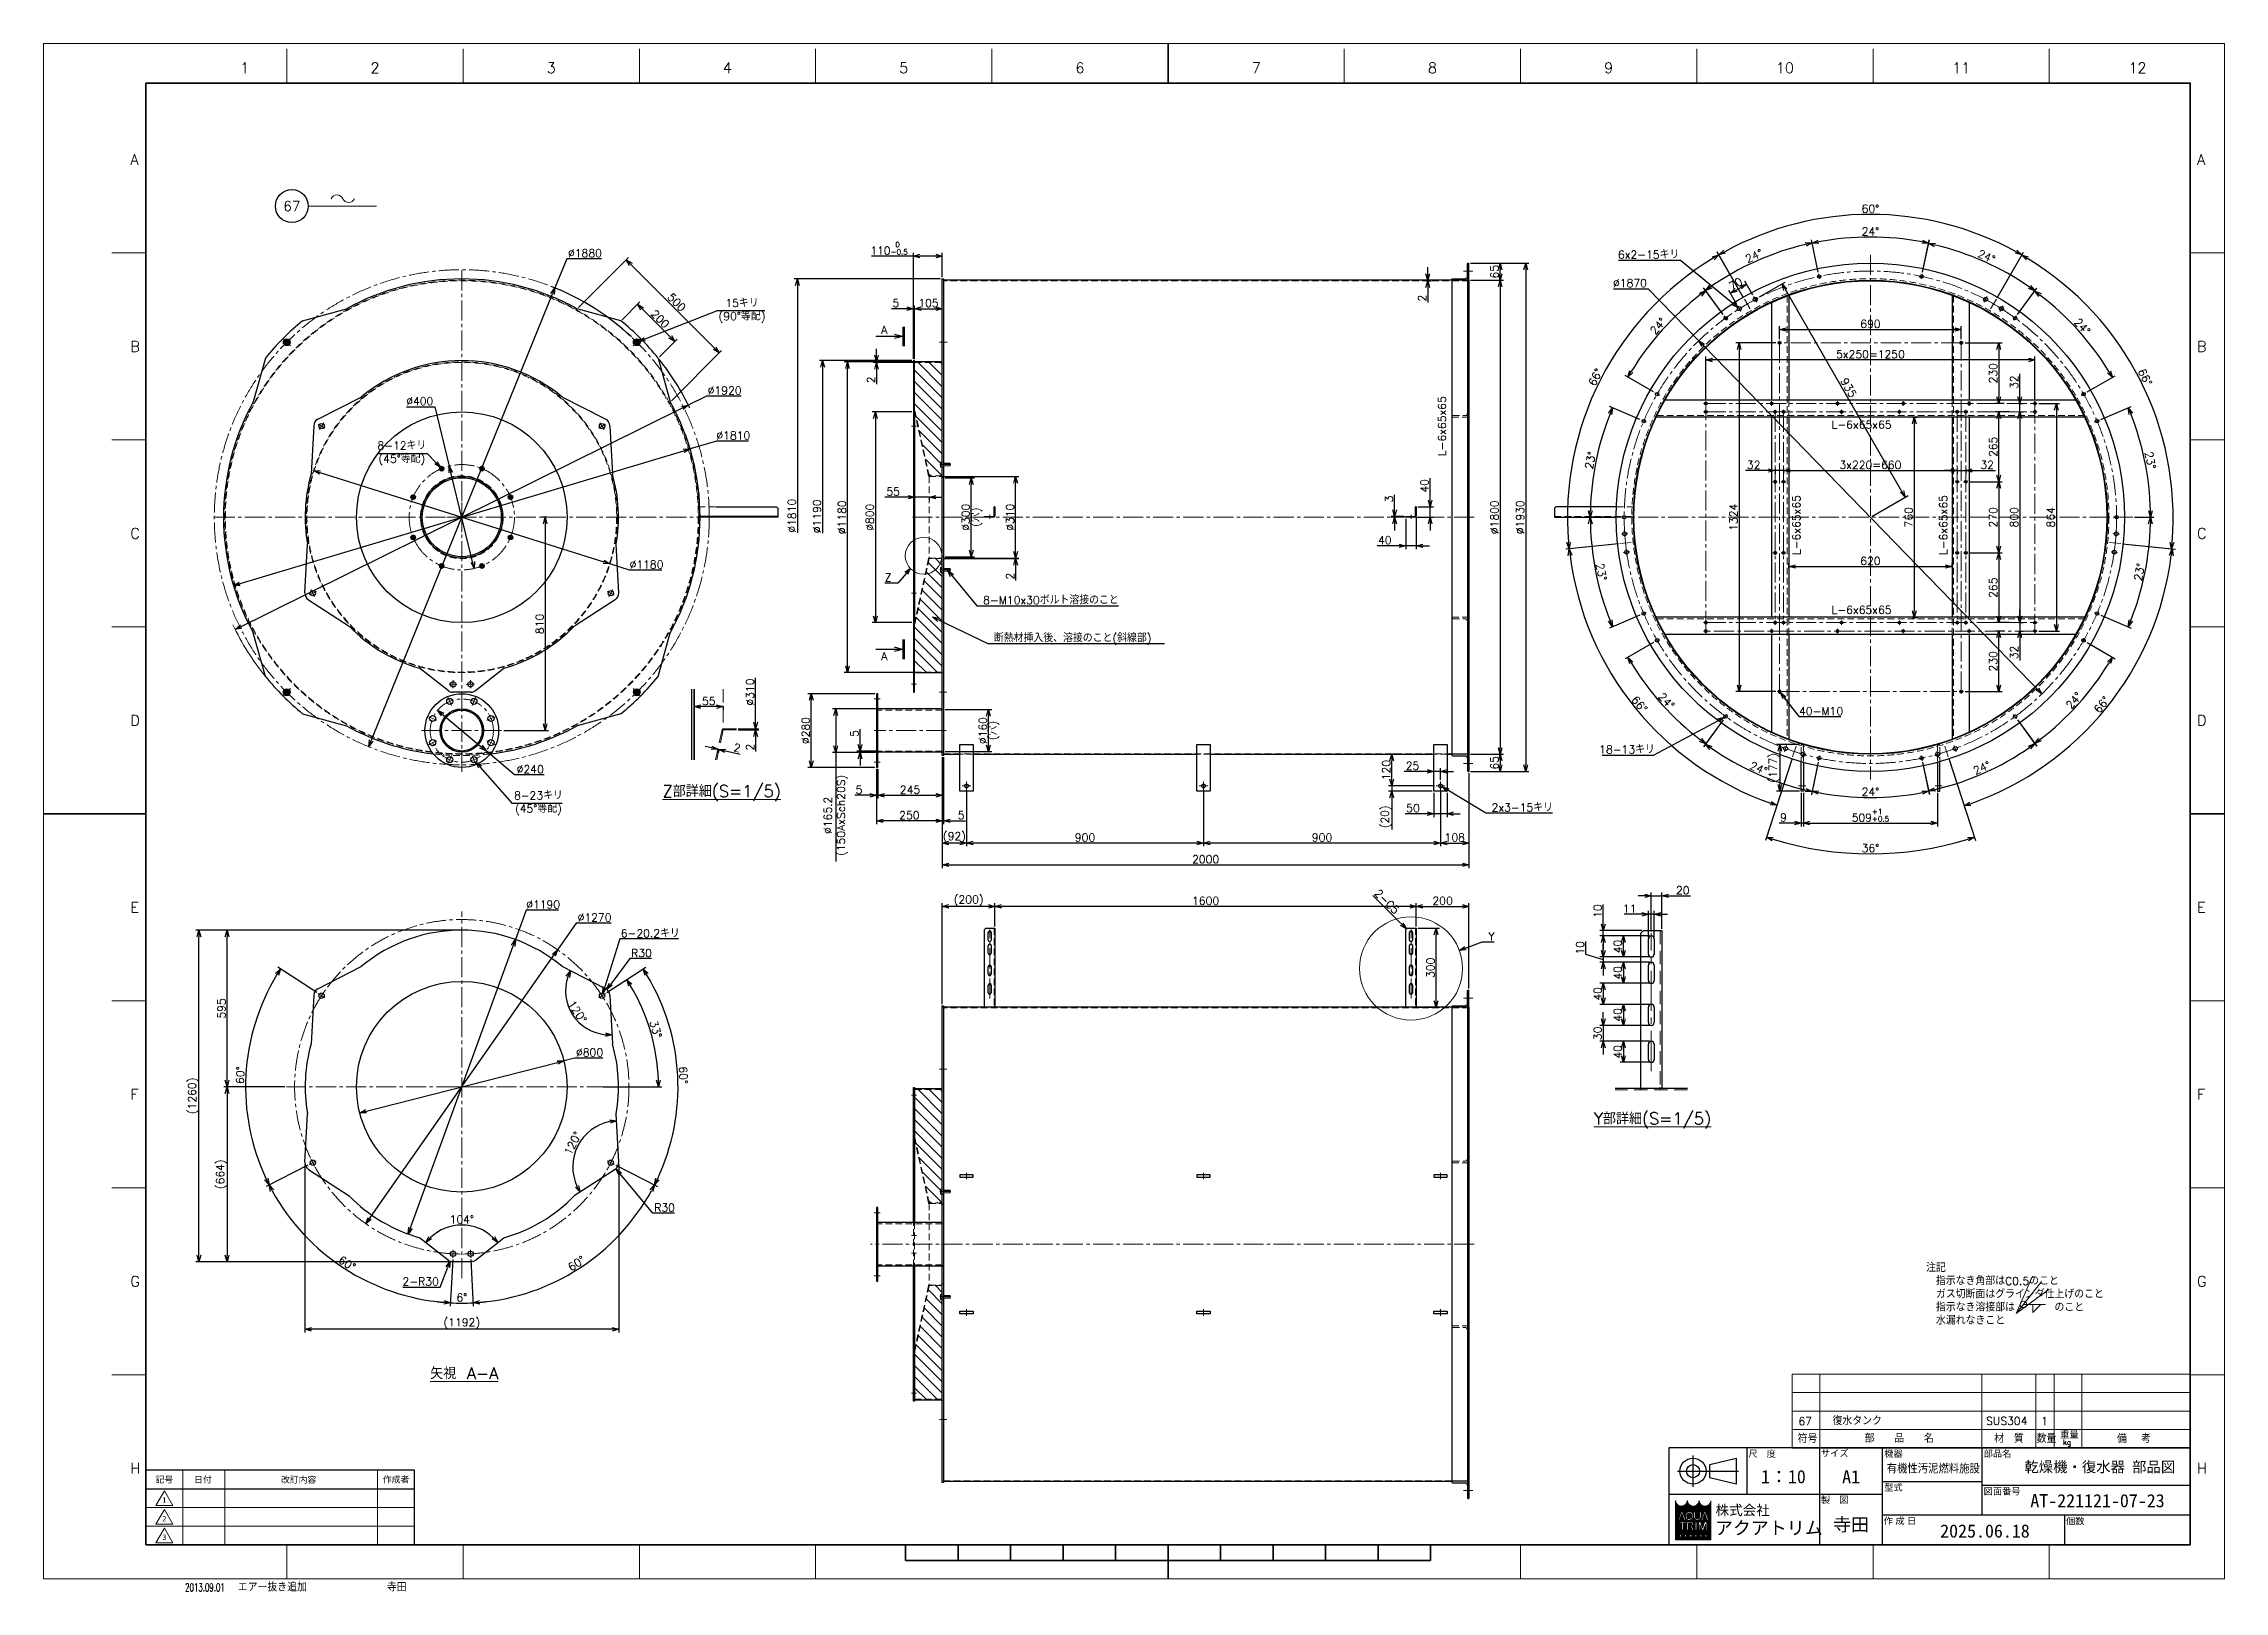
# Model space of a CAD drawing. Header units: millimetres. Extents: x 0 to 8282, y -48 to 5829.
import ezdxf
from ezdxf import colors
from ezdxf.entities.mleader import LeaderData, LeaderLine
from ezdxf.enums import TextEntityAlignment as Align
from ezdxf.math import Vec2, Vec3
from ezdxf.xclip import XClip

# ---------------------------------------------------------------- set-up
doc = ezdxf.new("R2010")
doc.units = ezdxf.units.MM
doc.header["$LTSCALE"] = 4
doc.header["$XCLIPFRAME"] = 0
doc.header["$PDMODE"] = 99
doc.header["$PDSIZE"] = 1
doc.linetypes.add('CENTER2', pattern=[28.575, 19.05, -3.175, 3.175, -3.175])
doc.linetypes.add('HIDDEN', pattern=[9.525, 6.35, -3.175])
for name, color, linetype, lineweight in [('01_NORMAL', 7, 'Continuous', 25), ('04_HIDDEN', 2, 'HIDDEN', 13), ('05_CENTER', 4, 'CENTER2', 13), ('07_TEXT', 3, 'Continuous', 13), ('08_DIM', 3, 'Continuous', 13), ('90_FRAME', 5, 'Continuous', 35)]:
    doc.layers.add(name, color=color, linetype=linetype, lineweight=lineweight)
doc.layers.add('10_DRAFT', color=8, linetype='Continuous', lineweight=0, plot=False)
doc.layers.add('91_BLANK', color=5, linetype='Continuous', lineweight=0, plot=False)
doc.styles.add('KANJI0', font='txt.shx', dxfattribs={"width": 0.9, "height": 30, "bigfont": 'bigfont'})
doc.styles.add('KSS_TXT', font='txt.shx', dxfattribs={"bigfont": 'extfont2.shx'})
doc.styles.add('KSS_TXT_L', font='txt.shx', dxfattribs={"height": 3, "bigfont": 'extfont2.shx'})
doc.styles.add('MS_G', font='MS Gothic.ttf')
doc.styles.get("Standard").update_dxf_attribs({"font": 'txt.shx', "bigfont": 'extfont2.shx'})
doc.styles.add('表題用', font='MS PGothic.ttf')
doc.dimstyles.new('KSS_DIM', dxfattribs={"dimscale": 10, "dimtxt": 3, "dimasz": 2.5, "dimexe": 1.25, "dimexo": 0.625, "dimtad": 1, "dimdsep": 46, "dimtxsty": 'KSS_TXT', "dimblk": 'OPEN30', "dimcen": 0, "dimazin": 2, "dimtfac": 0.75, "dimtmove": 0, "dimatfit": 3, "dimldrblk": 'OPEN30', "dimfxl": 1.25, "dimtolj": 1, "dimarcsym": 0})
doc.dimstyles.new('KSS_DIM$3', dxfattribs={"dimscale": 10, "dimtxt": 3, "dimasz": 2.5, "dimexe": 1.25, "dimexo": 0.625, "dimtad": 1, "dimtih": 1, "dimtoh": 1, "dimdsep": 46, "dimtxsty": 'KSS_TXT', "dimblk": 'OPEN30', "dimcen": 0, "dimazin": 2, "dimtfac": 0.75, "dimtofl": 0, "dimtmove": 0, "dimatfit": 3, "dimldrblk": 'OPEN30', "dimfxl": 1.25, "dimtolj": 1, "dimarcsym": 0})
doc.dimstyles.new('KSS_DIM$4', dxfattribs={"dimscale": 10, "dimtxt": 3, "dimasz": 2.5, "dimexe": 1.25, "dimexo": 0.625, "dimtad": 1, "dimtih": 1, "dimtoh": 1, "dimdsep": 46, "dimtxsty": 'KSS_TXT', "dimblk": 'OPEN30', "dimcen": 0, "dimse1": 1, "dimazin": 2, "dimtfac": 0.75, "dimtofl": 0, "dimtmove": 0, "dimatfit": 3, "dimldrblk": 'OPEN30', "dimfxl": 1.25, "dimtolj": 1, "dimarcsym": 0})
pattern_1 = [(315, (-3502.31, 32824.643), (21.213203, 21.213203), [])]
pattern_2 = [(315, (-3502.31, 30063.836), (21.213203, 21.213203), [])]

msp = doc.modelspace()

# ---------------------------------------------------------------- texts
at = {"layer": '07_TEXT', "ltscale": 2, "insert": (7149.194, 1195.3004), "char_height": 30, "attachment_point": 1}
msp.add_mtext_dynamic_manual_height_columns('注記\\P\u3000指示なき角部はC0.5のこと\\P\u3000ガス切断面はグラインダ仕上げのこと\\P\u3000指示なき溶接部は\u3000\u3000\u3000\u3000のこと\\P\u3000水漏れなきこと', width=697.974452, gutter_width=15, heights=[0], dxfattribs=at)
at = {"layer": '08_DIM', "style": 'KSS_TXT'}
for p in [(5325.8228, 4262.6677), (6671.6777, 3887.153), (7229.4267, 3887.153)]:
    msp.add_text('L-6x65x65', height=30, rotation=90, dxfattribs=at).set_placement(p)
for s, height, p in [('L-6x65x65', 30, (6790.3703, 4367.2814)), ('L-6x65x65', 30, (6790.3703, 3663.9178)), ('%%uZ部詳細(S=1/5)', 45, (2350.4332, 2968.0955)), ('%%uY部詳細(S=1/5)', 45, (5887.1335, 1724.9107)), ('%%u矢視 A-A', 45, (1468.0485, 757.5011))]:
    msp.add_text(s, height=height, dxfattribs=at).set_placement(p)
at = {"layer": '08_DIM', "insert": (5130.481, 2521.184), "char_height": 30, "attachment_point": 9, "rotation": 315, "style": 'KSS_TXT_L'}
msp.add_mtext('2-C5', dxfattribs=at)
at = {"layer": '90_FRAME', "color": 0, "lineweight": 13, "style": 'KSS_TXT'}
for s, p in [('1', (763.7671, 5705.3957)), ('2', (1258.4209, 5705.3957)), ('3', (1927.755, 5705.3957)), ('4', (2597.089, 5705.3957)), ('5', (3266.4231, 5705.3957)), ('6', (3935.7571, 5705.3957)), ('7', (4605.0912, 5705.3957)), ('8', (5274.4252, 5705.3957)), ('9', (5943.7593, 5705.3957)), ('10', (6613.0933, 5705.3957)), ('11', (7282.4274, 5705.3957)), ('12', (7951.7614, 5705.3957))]:
    msp.add_text(s, height=40, dxfattribs=at).set_placement(p, align=Align.BOTTOM_CENTER)
for s, p in [('A', (329.5734, 5389.2119)), ('A', (8178.1569, 5389.2119)), ('B', (329.5734, 4679.2397)), ('B', (8178.1569, 4679.2397)), ('C', (329.5734, 3969.2675)), ('C', (8178.1569, 3969.2675)), ('D', (329.5734, 3259.2953)), ('D', (8178.1569, 3259.2953)), ('E', (329.5734, 2549.3232)), ('E', (8178.1569, 2549.3232)), ('F', (329.5734, 1839.351)), ('F', (8178.1569, 1839.351)), ('G', (329.5734, 1129.3788)), ('G', (8178.1569, 1129.3788)), ('H', (329.5734, 419.4066)), ('H', (8178.1569, 419.4066))]:
    msp.add_text(s, height=40, dxfattribs=at).set_placement(p, align=Align.MIDDLE_LEFT)
at = {"layer": '90_FRAME', "color": 3, "lineweight": 13}
for s, p in [('67', (6690.0993, 597.9778)), ('1', (7599.1631, 598.4808))]:
    msp.add_text(s, height=30, dxfattribs=at).set_placement(p, align=Align.MIDDLE_CENTER)
for s, height, p in [('復水タンク', 30, (6793.9439, 583.7495)), ('SUS304', 30, (7377.1935, 584.1475)), ('符号', 30, (6661.555, 515.8188)), ('部\u3000\u3000品\u3000\u3000名', 30, (6915.8771, 516.9077)), ('材\u3000質', 30, (7407.7641, 516.5472)), ('数量', 30, (7569.1973, 516.3218)), ('重量', 25, (7658.3878, 532.6827)), ('kg', 20, (7669.4374, 508.221)), ('備  考', 30, (7874.3252, 515.8188)), ('エアー抜き追加', 30, (737.3363, -47.9974)), ('寺田', 30, (1303.7021, -47.9974))]:
    msp.add_text(s, height=height, dxfattribs=at).set_placement(p)
at = {"layer": '90_FRAME', "color": 0, "style": '表題用'}
for s, p in [('尺\u3000度', (6473.8745, 474.6118)), ('サイズ', (6749.6602, 476.4764)), ('機器', (6990.2565, 475.025)), ('部品名', (7367.8755, 475.025)), ('型式', (6990.2565, 346.4892)), ('図面番号', (7367.8755, 332.3464)), ('製\u3000図', (6749.6604, 299.6907)), ('作 成 日', (6988.5312, 219.503)), ('個数', (7680.7551, 218.8116))]:
    msp.add_text(s, height=25, dxfattribs=at).set_placement(p, align=Align.MIDDLE_LEFT)
at = {"layer": '90_FRAME', "color": 0, "style": 'MS_G', "width": 0.9}
msp.add_text('有機性汚泥燃料施設', height=32, dxfattribs=at).set_placement((7176.2829, 403.2107), align=Align.CENTER)
at = {"layer": '90_FRAME', "color": 0, "style": 'MS_G'}
msp.add_text('乾燥機・復水器 部品図', height=40, dxfattribs=at).set_placement((7808.9029, 404.6459), align=Align.CENTER)
at = {"layer": '90_FRAME', "color": 0, "style": '表題用'}
for s, p in [('記号', (458.459, 376.5398)), ('日付', (605.0243, 376.5398)), ('作成者', (1338.459, 376.5398))]:
    msp.add_text(s, height=24, dxfattribs=at).set_placement(p, align=Align.MIDDLE_CENTER)
at = {"layer": '90_FRAME', "color": 0}
for s, height, style, p in [('改訂内容', 24, '表題用', (968.459, 376.5398)), ('A1', 50, 'MS_G', (6864.3179, 387.1469))]:
    msp.add_text(s, height=height, dxfattribs=dict(at, style=style)).set_placement(p, align=Align.MIDDLE)
at = {"layer": '90_FRAME', "color": 0, "lineweight": 13, "style": 'MS_G'}
for s, p in [('1', (458.459, 298.7541)), ('3', (458.459, 157.3255)), ('2', (458.459, 228.0398))]:
    msp.add_text(s, height=21.2143, dxfattribs=at).set_placement(p, align=Align.MIDDLE)
at = {"layer": '90_FRAME', "color": 4, "style": 'MS_G'}
msp.add_text('株式会社', height=37.80386, dxfattribs=at).set_placement((6452.5565, 260.2813), align=Align.MIDDLE_CENTER)
at = {"layer": '90_FRAME', "color": 0, "style": 'MS_G'}
for s, p in [('AT-221121-07-23', (7545.0278, 271.286)), ('2025.06.18', (7202.6389, 156.1984))]:
    msp.add_text(s, height=50, dxfattribs=at).set_placement(p)
at = {"layer": '90_FRAME', "color": 4, "style": 'MS_G'}
msp.add_text('アクアトリム', height=50, dxfattribs=at).set_placement((6347.3419, 167.9513))
at = {"layer": '90_FRAME', "color": 3, "lineweight": 13, "width": 0.65}
msp.add_text('2013.09.01', height=30, dxfattribs=at).set_placement((537.4194, -47.9974))
at = {"layer": '90_FRAME', "color": 0, "style": 'MS_G'}
for tag, p in [('1：10', (6607.2822, 387.1469)), ('寺田', (6864.3179, 206.8255))]:
    msp.add_attdef(tag, text='', height=50, dxfattribs=at).set_placement(p, align=Align.MIDDLE)

# ---------------------------------------------------------------- blocks, each defined once
blk = doc.blocks.new('Weld-line')
blk.add_line((0, 0), (1, 0))
blk = doc.blocks.new('Weld10-s5')
blk.add_circle((0, 0), 2)
blk = doc.blocks.new('Weld10-a1')
for p, q in [((5, 0), (0, 5)), ((0, 5), (0, 0)), ((0, 0), (5, 0))]:
    blk.add_line(p, q)
at = {"width": 0.9}
blk.add_attdef('S', text='', height=2.8, dxfattribs=at).set_placement((-2, 1), align=Align.RIGHT)
blk.add_attdef('L', (8, 1), '', height=2.8, dxfattribs=at)
blk = doc.blocks.new('_Open30')
at = {"color": 0, "linetype": 'ByBlock', "lineweight": -2}
for p, q in [((-1, 0.268), (0, 0)), ((0, 0), (-1, -0.268)), ((0, 0), (-1, 0))]:
    blk.add_line(p, q, dxfattribs=at)
blk = doc.blocks.new('AM_BALLOON1')
at = {"transparency": 16777216}
blk.add_circle((0, 0), 5, dxfattribs=at)
blk.add_attdef('B_NUMBER', text='', height=3, dxfattribs=at).set_placement((0, 0), align=Align.MIDDLE_CENTER)
blk = doc.blocks.new('_OPEN')
at = {"color": 0, "linetype": 'ByBlock'}
for p, q in [((-1, 0.17), (0, 0)), ((0, 0), (-1, -0.17)), ((0, 0), (-1, 0))]:
    blk.add_line(p, q, dxfattribs=at)
blk = doc.blocks.new('p1ba05')
for centre, start, end in [((-2.95, 0.29), 24.2276, 155.5758), ((0, 1.62), 204.2276, 335.5758)]:
    blk.add_arc(centre, 1.62, start, end)
blk = doc.blocks.new('A$C318E24B0_1_1_1')
at = {"color": 0}
for p, q in [((0, 0), (0, -65)), ((0, 0), (65, 0)), ((65, -2), (65, 0)), ((2, -65), (0, -65)), ((6, -61), (6, -14.5)), ((14.5, -6), (61, -6))]:
    blk.add_line(p, q, dxfattribs=at)
for centre, radius, start, end in [((2, -61), 4, 270, 0), ((14.5, -14.5), 8.5, 90, 180), ((61, -2), 4, 270, 0)]:
    blk.add_arc(centre, radius, start, end, dxfattribs=at)
blk = doc.blocks.new('A$C742A68D0_1_1_1')
at = {"color": 0}
for p, q in [((-9.8, 7), (9.8, 7)), ((-9.8, 0), (-9.8, 7)), ((-9.8, 0), (9.8, 0)), ((-4.9, 0), (-4.9, 7)), ((4.9, 0), (4.9, 7)), ((9.8, 0), (9.8, 7))]:
    blk.add_line(p, q, dxfattribs=at)
at = {"color": 0, "linetype": 'HIDDEN'}
for p, q in [((-5, -30), (-5, 0)), ((-4.2, -30), (-4.2, 0)), ((4.2, -30), (4.2, 0)), ((5, -30), (5, 0)), ((-5, -30), (5, -30))]:
    blk.add_line(p, q, dxfattribs=at)
at = {"color": 0, "linetype": 'CENTER2'}
blk.add_line((0, -33), (0, 10), dxfattribs=at)
at = {"layer": '10_DRAFT', "style": 'KSS_TXT_L'}
blk.add_text('BT-M10x30L', height=0.3, dxfattribs=at).set_placement((6.8, 6.7))
blk = doc.blocks.new('A$C6847E5D4')
at = {"color": 0}
for p, q in [((-40, 0), (-6, 0)), ((-40, 0), (-40, -3)), ((-6, -3), (-40, -3)), ((-3, -40), (-3, -6)), ((0, -40), (-3, -40)), ((0, -6), (0, -40))]:
    blk.add_line(p, q, dxfattribs=at)
for radius in [6, 3]:
    blk.add_arc((-6, -6), radius, 0, 90, dxfattribs=at)
at = {"layer": '04_HIDDEN'}
for p, q in [((0, -14.5), (-3, -14.5)), ((0, -25.5), (-3, -25.5))]:
    blk.add_line(p, q, dxfattribs=at)
at = {"layer": '05_CENTER'}
blk.add_line((-8.7, -20), (5.7, -20), dxfattribs=at)
blk = doc.blocks.new('12b_1_1_1_1')
at = {"color": 0, "linetype": 'CENTER2'}
for p, q in [((14.8, 0), (-14.8, 0)), ((0, -14.8), (0, 14.8))]:
    blk.add_line(p, q, dxfattribs=at)
at = {"color": 0}
for p, q in [((-5.5, 9.5), (-10.9, 0)), ((-10.9, 0), (-5.5, -9.5)), ((5.5, 9.5), (-5.5, 9.5)), ((11, 0), (5.5, 9.5)), ((5.5, -9.5), (11, 0)), ((-5.5, -9.5), (5.5, -9.5))]:
    blk.add_line(p, q, dxfattribs=at)
for radius in [13, 10.8, 9.48, 6, 4.75]:
    blk.add_circle((0, 0), radius, dxfattribs=at)
at = {"layer": '10_DRAFT', "linetype": 'CENTER2', "style": 'KANJI0', "width": 0.82}
blk.add_text('Ｍ１２', height=1.5, dxfattribs=at).set_placement((0.3, 0.1))
blk = doc.blocks.new('A$C09BB0605_1_1')
at = {"color": 0}
for p, q in [((286.7, 595.8), (102.4, 586.1)), ((313.5, 582.2), (414, 427.4)), ((-372.6, 546.2), (-456.4, 381.7)), ((-347.4, 562.5), (-163.1, 572.2)), ((657.8, 51.7), (573, 160.2)), ((664.1, 34.8), (664.1, -34.8)), ((657.8, -51.7), (573, -160.2)), ((-372.6, -546.2), (-456.4, -381.7)), ((313.5, -582.2), (414, -427.4)), ((-347.4, -562.5), (-163.1, -572.2)), ((286.7, -595.8), (102.4, -586.1))]:
    blk.add_line(p, q, dxfattribs=at)
for centre in [(-345.9, 532.6), (288.3, 565.9), (634.2, 33.2), (634.2, -33.2), (-345.9, -532.6), (288.3, -565.9)]:
    blk.add_circle(centre, 10.1, dxfattribs=at)
for start, end in [(80.09034, 105.9113), (15.62291, 45.9113), (140.09034, 219.90966), (314.0887, 344.37709), (254.0887, 279.90966)]:
    blk.add_arc((0, 0), 595, start, end)
for centre, start, end in [((288.3, 565.8), 33.00082, 93.00082), ((-345.9, 532.6), 93.00082, 153.00082), ((634.2, 33.2), 3.00043, 38.00082), ((634.2, -33.2), 321.99918, 356.99957), ((-345.9, -532.6), 206.99918, 266.99918), ((288.3, -565.8), 266.99918, 326.99918)]:
    blk.add_arc(centre, 30, start, end, dxfattribs=at)
at = {"layer": '05_CENTER'}
for p, q in [((-354.1, 545.2), (-337.7, 520)), ((295.1, 579.2), (281.5, 552.4)), ((649.2, 34), (619.2, 32.5)), ((649.2, -34), (619.2, -32.5)), ((-354.1, -545.2), (-337.7, -520)), ((295.1, -579.2), (281.5, -552.4))]:
    blk.add_line(p, q, dxfattribs=at)
for start, end in [(121.65196, 124.36296), (61.65196, 64.36296), (1.65202, 4.3629), (355.6371, 358.34798), (235.63704, 238.34804), (295.63704, 298.34804)]:
    blk.add_arc((0, 0), 635, start, end, dxfattribs=at)
at = {"layer": '10_DRAFT'}
for p, q in [((21.1, 0), (-21.1, 0)), ((0, -21.1), (0, 21.1))]:
    blk.add_line(p, q, dxfattribs=at)
blk = doc.blocks.new('M10Nua_1_1_1_1')
at = {"color": 0, "linetype": 'CENTER2'}
for p, q in [((11.1, 0), (-11.1, 0)), ((0, -11.1), (0, 11.1))]:
    blk.add_line(p, q, dxfattribs=at)
at = {"color": 0}
for p, q in [((-4.9, 8.5), (-9.8, 0)), ((-9.8, 0), (-4.9, -8.5)), ((-4.9, 8.5), (4.9, 8.5)), ((9.8, 0), (4.9, 8.5)), ((4.9, -8.5), (9.8, 0)), ((-4.9, -8.5), (4.9, -8.5))]:
    blk.add_line(p, q, dxfattribs=at)
for radius in [8.49, 5, 4]:
    blk.add_circle((0, 0), radius, dxfattribs=at)
at = {"layer": '10_DRAFT', "style": 'KANJI0', "width": 0.82}
blk.add_text('Ｍ１０', height=1.25, dxfattribs=at).set_placement((0.3, 0.1))
blk = doc.blocks.new('A$C6847E747')
at = {"color": 0}
for p, q in [((-295, 40), (-300, 35)), ((-300, 35), (-300, 0)), ((-300, 0), (-65, 0)), ((-64.2, 40), (-295, 40))]:
    blk.add_line(p, q, dxfattribs=at)
at = {"color": 3}
for points in [[(0, 3), (-2, 3), (0, 5), (0, 5)], [(0, 0), (-2, 0), (0, -2), (0, -2)], [(0.9, 40), (-1.1, 40), (1, 42), (1, 42)]]:
    blk.add_lwpolyline(points, close=True, dxfattribs=at)
at = {"layer": '04_HIDDEN'}
for p, q in [((-300, 3), (0, 3)), ((-290, 0), (-290, 3)), ((-250, 0), (-250, 3)), ((-240, 0), (-240, 3)), ((-200, 0), (-200, 3)), ((-160, 0), (-160, 3)), ((-120, 0), (-120, 3)), ((-90, 0), (-90, 3)), ((-65, 0), (0, 0)), ((0.9, 40), (-64.2, 40)), ((-50, 0), (-50, 3))]:
    blk.add_line(p, q, dxfattribs=at)
blk = doc.blocks.new('M10Tz_1_1_1')
at = {"color": 0}
for radius in [5, 4]:
    blk.add_circle((0, 0), radius, dxfattribs=at)
at = {"layer": '05_CENTER'}
for p, q in [((8.3, 0), (-8.3, 0)), ((0, -8.3), (0, 8.3))]:
    blk.add_line(p, q, dxfattribs=at)
blk = doc.blocks.new('A$C6847E62C')
at = {"color": 0}
for p, q in [((-300, -35), (-300, 0)), ((-300, 0), (0, 0)), ((-295, -40), (-300, -35)), ((0, -40), (-295, -40)), ((-284.5, -14.5), (-255.5, -14.5)), ((-255.5, -25.5), (-284.5, -25.5)), ((-234.5, -14.5), (-205.5, -14.5)), ((-205.5, -25.5), (-234.5, -25.5)), ((-154.5, -14.5), (-125.5, -14.5)), ((-125.5, -25.5), (-154.5, -25.5)), ((-84.5, -14.5), (-55.5, -14.5)), ((-55.5, -25.5), (-84.5, -25.5))]:
    blk.add_line(p, q, dxfattribs=at)
at = {"color": 3}
for points in [[(0, 0), (-2, 0), (0, 2), (0, 2)], [(0, -3), (-2, -3), (0, -5), (0, -5)], [(0, -40), (-2, -40), (0, -42), (0, -42)]]:
    blk.add_lwpolyline(points, close=True, dxfattribs=at)
at = {"color": 0}
for centre, start, end in [((-284.5, -20), 90, 270), ((-255.5, -20), 270, 90), ((-234.5, -20), 90, 270), ((-205.5, -20), 270, 90), ((-154.5, -20), 90, 270), ((-125.5, -20), 270, 90), ((-84.5, -20), 90, 270), ((-55.5, -20), 270, 90)]:
    blk.add_arc(centre, 5.5, start, end, dxfattribs=at)
at = {"layer": '04_HIDDEN'}
blk.add_line((-300, -3), (0, -3), dxfattribs=at)
at = {"layer": '05_CENTER'}
blk.add_line((-33.4, -20), (-295, -20), dxfattribs=at)
blk = doc.blocks.new('*D155')
at = {"layer": '08_DIM', "color": 0, "lineweight": -2, "transparency": 16777216}
for p, q in [((1911.2, 4030.6), (1892.4, 4030.6)), ((1904.9, 4005.6), (1904.9, 3245.6)), ((1748, 3220.6), (1917.4, 3220.6))]:
    blk.add_line(p, q, dxfattribs=at)
at = {"layer": 'Defpoints', "color": 0, "transparency": 16777216}
for p in [(1917.4, 4030.6), (1741.8, 3220.6), (1904.9, 3220.6)]:
    blk.add_point(p, dxfattribs=at)
at = {"layer": '08_DIM', "color": 0, "lineweight": -2, "transparency": 16777216, "xscale": 25, "yscale": 25, "zscale": 25}
for p, rotation in [((1904.9, 4030.6), 90), ((1904.9, 3220.6), 270)]:
    blk.add_blockref('_Open30', p, dxfattribs=dict(at, rotation=rotation))
at = {"layer": '08_DIM', "color": 0, "transparency": 16777216, "insert": (1883.7, 3625.6), "char_height": 30, "attachment_point": 5, "rotation": 90, "style": 'KSS_TXT'}
blk.add_mtext('\\A1;810', dxfattribs=at)
blk = doc.blocks.new('*D156')
at = {"layer": '08_DIM', "color": 0, "lineweight": -2, "transparency": 16777216}
for p, q in [((1496.2, 3297.7), (1661, 3159.6)), ((1788.6, 3052.6), (1680.1, 3143.5)), ((1901.1, 3052.6), (1788.6, 3052.6))]:
    blk.add_line(p, q, dxfattribs=at)
at = {"layer": 'Defpoints', "color": 0, "transparency": 16777216}
for p in [(1496.2, 3297.7), (1680.1, 3143.5)]:
    blk.add_point(p, dxfattribs=at)
at = {"layer": '08_DIM', "color": 0, "lineweight": -2, "transparency": 16777216, "xscale": 25, "yscale": 25, "zscale": 25}
for p, rotation in [((1496.2, 3297.7), 140.0204788018647), ((1680.1, 3143.5), 320.0204788018647)]:
    blk.add_blockref('_Open30', p, dxfattribs=dict(at, rotation=rotation))
at = {"layer": '08_DIM', "color": 0, "transparency": 16777216, "insert": (1848, 3073.8), "char_height": 30, "attachment_point": 5, "style": 'KSS_TXT'}
blk.add_mtext('\\A1;%%C240', dxfattribs=at)
blk = doc.blocks.new('*D157')
at = {"layer": '08_DIM', "color": 0, "lineweight": -2, "transparency": 16777216}
for p, q in [((1780.9, 2944.3), (1658.3, 3082.5)), ((1969, 2944.3), (1780.9, 2944.3))]:
    blk.add_line(p, q, dxfattribs=at)
at = {"layer": 'Defpoints', "color": 0, "transparency": 16777216}
for p in [(1626.4, 3118.4), (1641.7, 3101.2)]:
    blk.add_point(p, dxfattribs=at)
at = {"layer": '08_DIM', "color": 0, "lineweight": -2, "transparency": 16777216, "xscale": 25, "yscale": 25, "zscale": 25, "rotation": 131.5830008444315}
blk.add_blockref('_Open30', (1641.7, 3101.2), dxfattribs=at)
at = {"layer": '08_DIM', "color": 0, "transparency": 16777216, "insert": (1879.2, 2944.3), "char_height": 30, "attachment_point": 5, "style": 'KSS_TXT'}
blk.add_mtext('\\A1;8-23キリ\\P(45°等配)', dxfattribs=at)
blk = doc.blocks.new('*D158')
at = {"layer": '08_DIM', "color": 0, "lineweight": -2, "transparency": 16777216}
for p, q in [((2517, 4490.8), (2448.4, 4456.8)), ((2649.6, 4490.8), (2517, 4490.8)), ((727.9, 3604.5), (2426, 4445.7))]:
    blk.add_line(p, q, dxfattribs=at)
blk.add_arc((1588.2, 4030.6), 960, 25.60912, 38.64782, dxfattribs=at)
at = {"layer": 'Defpoints', "color": 0, "transparency": 16777216}
for p in [(2448.4, 4456.8), (727.9, 3604.5)]:
    blk.add_point(p, dxfattribs=at)
at = {"layer": '08_DIM', "color": 0, "lineweight": -2, "transparency": 16777216, "xscale": 25, "yscale": 25, "zscale": 25}
for p, rotation in [((2448.4, 4456.8), 26.35515983042135), ((727.9, 3604.5), 206.3551598304214)]:
    blk.add_blockref('_Open30', p, dxfattribs=dict(at, rotation=rotation))
at = {"layer": '08_DIM', "color": 0, "transparency": 16777216, "insert": (2586.4, 4512.1), "char_height": 30, "attachment_point": 5, "style": 'KSS_TXT'}
blk.add_mtext('\\A1;%%C1920', dxfattribs=at)
blk = doc.blocks.new('*D159')
at = {"layer": '08_DIM', "color": 0, "lineweight": -2, "transparency": 16777216}
for p, q in [((2197, 4780.9), (2264.3, 4848.2)), ((2273.1, 4821.7), (2379.2, 4715.6)), ((2338.4, 4639.5), (2405.7, 4706.8))]:
    blk.add_line(p, q, dxfattribs=at)
at = {"layer": 'Defpoints', "color": 0, "transparency": 16777216}
for p in [(2192.6, 4776.5), (2396.9, 4697.9), (2334, 4635.1)]:
    blk.add_point(p, dxfattribs=at)
at = {"layer": '08_DIM', "color": 0, "lineweight": -2, "transparency": 16777216, "xscale": 25, "yscale": 25, "zscale": 25}
for p, rotation in [((2255.5, 4839.4), 135.000000000286), ((2396.9, 4697.9), 315.000000000286)]:
    blk.add_blockref('_Open30', p, dxfattribs=dict(at, rotation=rotation))
at = {"layer": '08_DIM', "color": 0, "transparency": 16777216, "insert": (2341.2, 4783.7), "char_height": 30, "attachment_point": 5, "rotation": 315, "style": 'KSS_TXT'}
blk.add_mtext('\\A1;200', dxfattribs=at)
blk = doc.blocks.new('*D160')
at = {"layer": '08_DIM', "color": 0, "lineweight": -2, "transparency": 16777216}
for p, q in [((2030.8, 4826.9), (2221.2, 5017.2)), ((2230, 4990.7), (2548.2, 4672.5)), ((2384.4, 4473.3), (2574.8, 4663.7))]:
    blk.add_line(p, q, dxfattribs=at)
at = {"layer": 'Defpoints', "color": 0, "transparency": 16777216}
for p in [(2026.4, 4822.4), (2565.9, 4654.9), (2380, 4468.9)]:
    blk.add_point(p, dxfattribs=at)
at = {"layer": '08_DIM', "color": 0, "lineweight": -2, "transparency": 16777216, "xscale": 25, "yscale": 25, "zscale": 25}
for p, rotation in [((2212.4, 5008.4), 135.000000000286), ((2565.9, 4654.9), 315.0000000002859)]:
    blk.add_blockref('_Open30', p, dxfattribs=dict(at, rotation=rotation))
at = {"layer": '08_DIM', "color": 0, "transparency": 16777216, "insert": (2404.2, 4846.7), "char_height": 30, "attachment_point": 5, "rotation": 315, "style": 'KSS_TXT'}
blk.add_mtext('\\A1;500', dxfattribs=at)
blk = doc.blocks.new('*D161')
at = {"layer": '08_DIM', "color": 0, "lineweight": -2, "transparency": 16777216}
for p, q in [((2557.4, 4814.1), (2283.1, 4707.1)), ((2739.4, 4814.1), (2557.4, 4814.1))]:
    blk.add_line(p, q, dxfattribs=at)
at = {"layer": 'Defpoints', "color": 0, "transparency": 16777216}
for p in [(2245.8, 4692.6), (2259.8, 4698)]:
    blk.add_point(p, dxfattribs=at)
at = {"layer": '08_DIM', "color": 0, "lineweight": -2, "transparency": 16777216, "xscale": 25, "yscale": 25, "zscale": 25, "rotation": 201.3109302424906}
blk.add_blockref('_Open30', (2259.8, 4698), dxfattribs=at)
at = {"layer": '08_DIM', "color": 0, "transparency": 16777216, "insert": (2652.2, 4814.1), "char_height": 30, "attachment_point": 5, "style": 'KSS_TXT'}
blk.add_mtext('\\A1;15キリ\\P(90°等配)', dxfattribs=at)
blk = doc.blocks.new('*D162')
at = {"layer": '08_DIM', "color": 0, "lineweight": -2, "transparency": 16777216}
for p, q in [((1025.4, 4207.8), (2127.1, 3861)), ((2225.4, 3830), (2150.9, 3853.4)), ((2347.9, 3830), (2225.4, 3830))]:
    blk.add_line(p, q, dxfattribs=at)
at = {"layer": 'Defpoints', "color": 0, "transparency": 16777216}
for p in [(1025.4, 4207.8), (2150.9, 3853.4)]:
    blk.add_point(p, dxfattribs=at)
at = {"layer": '08_DIM', "color": 0, "lineweight": -2, "transparency": 16777216, "xscale": 25, "yscale": 25, "zscale": 25}
for p, rotation in [((1025.4, 4207.8), 162.5226339149458), ((2150.9, 3853.4), 342.5226339149458)]:
    blk.add_blockref('_Open30', p, dxfattribs=dict(at, rotation=rotation))
at = {"layer": '08_DIM', "color": 0, "transparency": 16777216, "insert": (2289.7, 3851.3), "char_height": 30, "attachment_point": 5, "style": 'KSS_TXT'}
blk.add_mtext('\\A1;%%C1180', dxfattribs=at)
blk = doc.blocks.new('*D163')
at = {"layer": '08_DIM', "color": 0, "lineweight": -2, "transparency": 16777216}
for p, q in [((2554.9, 4319.9), (2455.2, 4290.1)), ((2677.4, 4319.9), (2554.9, 4319.9)), ((721.1, 3771.2), (2431.2, 4282.9))]:
    blk.add_line(p, q, dxfattribs=at)
at = {"layer": 'Defpoints', "color": 0, "transparency": 16777216}
for p in [(2455.2, 4290.1), (721.1, 3771.2)]:
    blk.add_point(p, dxfattribs=at)
at = {"layer": '08_DIM', "color": 0, "lineweight": -2, "transparency": 16777216, "xscale": 25, "yscale": 25, "zscale": 25}
for p, rotation in [((2455.2, 4290.1), 16.66024848861116), ((721.1, 3771.2), 196.6602484886111)]:
    blk.add_blockref('_Open30', p, dxfattribs=dict(at, rotation=rotation))
at = {"layer": '08_DIM', "color": 0, "transparency": 16777216, "insert": (2619.3, 4341.2), "char_height": 30, "attachment_point": 5, "style": 'KSS_TXT'}
blk.add_mtext('\\A1;%%C1810', dxfattribs=at)
blk = doc.blocks.new('*D164')
at = {"layer": '08_DIM', "color": 0, "lineweight": -2, "transparency": 16777216}
for p, q in [((2471, 3295), (2471, 3324.1)), ((2556, 3311.6), (2496, 3311.6)), ((2581, 3312), (2581, 3299.1))]:
    blk.add_line(p, q, dxfattribs=at)
at = {"layer": 'Defpoints', "color": 0, "transparency": 16777216}
for p in [(2581, 3318.3), (2471, 3311.6), (2471, 3288.8)]:
    blk.add_point(p, dxfattribs=at)
at = {"layer": '08_DIM', "color": 0, "lineweight": -2, "transparency": 16777216, "xscale": 25, "yscale": 25, "zscale": 25, "rotation": 180}
blk.add_blockref('_Open30', (2471, 3311.6), dxfattribs=at)
at = {"layer": '08_DIM', "color": 0, "lineweight": -2, "transparency": 16777216, "xscale": 25, "yscale": 25, "zscale": 25}
blk.add_blockref('_Open30', (2581, 3311.6), dxfattribs=at)
at = {"layer": '08_DIM', "color": 0, "transparency": 16777216, "insert": (2526, 3332.9), "char_height": 30, "attachment_point": 5, "style": 'KSS_TXT'}
blk.add_mtext('\\A1;55', dxfattribs=at)
blk = doc.blocks.new('*D165')
at = {"layer": '08_DIM', "color": 0, "lineweight": -2, "transparency": 16777216}
for p, q in [((2704.1, 3252.5), (2704.1, 3421.2)), ((2637.2, 3227.5), (2716.6, 3227.5))]:
    blk.add_line(p, q, dxfattribs=at)
at = {"layer": 'Defpoints', "color": 0, "transparency": 16777216}
for p in [(2575, 3537.5), (2704.1, 3537.5), (2631, 3227.5)]:
    blk.add_point(p, dxfattribs=at)
at = {"layer": '08_DIM', "color": 0, "lineweight": -2, "transparency": 16777216, "xscale": 25, "yscale": 25, "zscale": 25, "rotation": 270}
blk.add_blockref('_Open30', (2704.1, 3227.5), dxfattribs=at)
at = {"layer": '08_DIM', "color": 0, "transparency": 16777216, "insert": (2682.9, 3366.8), "char_height": 30, "attachment_point": 5, "rotation": 90, "style": 'KSS_TXT'}
blk.add_mtext('\\A1;%%C310', dxfattribs=at)
blk = doc.blocks.new('_None')
blk = doc.blocks.new('*D166')
at = {"layer": '08_DIM', "color": 0, "lineweight": -2, "transparency": 16777216}
for p, q in [((1986.5, 5012.3), (1941.7, 4901.6)), ((2119, 5012.3), (1986.5, 5012.3)), ((1234.7, 3159.6), (1932.3, 4878.5))]:
    blk.add_line(p, q, dxfattribs=at)
blk.add_arc((1588.2, 4030.6), 940, 46.77218, 68.67181, dxfattribs=at)
at = {"layer": 'Defpoints', "color": 0, "transparency": 16777216}
for p in [(1941.7, 4901.6), (1234.7, 3159.6)]:
    blk.add_point(p, dxfattribs=at)
at = {"layer": '08_DIM', "color": 0, "lineweight": -2, "transparency": 16777216, "xscale": 25, "yscale": 25, "zscale": 25}
for p, rotation in [((1941.7, 4901.6), 67.90989172325293), ((1234.7, 3159.6), 247.9098917232529)]:
    blk.add_blockref('_Open30', p, dxfattribs=dict(at, rotation=rotation))
at = {"layer": '08_DIM', "color": 0, "transparency": 16777216, "insert": (2055.9, 5033.5), "char_height": 30, "attachment_point": 5, "style": 'KSS_TXT'}
blk.add_mtext('\\A1;%%C1880', dxfattribs=at)
blk = doc.blocks.new('*D167')
at = {"layer": '08_DIM', "color": 0, "lineweight": -2, "transparency": 16777216}
for p, q in [((5256.6, 4955.6), (5256.6, 4980.6)), ((5256.4, 4928.6), (5269.1, 4928.6)), ((5256.6, 4930.6), (5256.6, 4928.6)), ((5256.6, 4903.6), (5256.6, 4846.1)), ((5259.4, 4930.6), (5269.1, 4930.6))]:
    blk.add_line(p, q, dxfattribs=at)
at = {"layer": 'Defpoints', "color": 0, "transparency": 16777216}
for p in [(5250.1, 4928.6), (5253.1, 4930.6), (5256.6, 4928.6)]:
    blk.add_point(p, dxfattribs=at)
at = {"layer": '08_DIM', "color": 0, "lineweight": -2, "transparency": 16777216, "xscale": 25, "yscale": 25, "zscale": 25}
for p, rotation in [((5256.6, 4930.6), 270), ((5256.6, 4928.6), 90)]:
    blk.add_blockref('_Open30', p, dxfattribs=dict(at, rotation=rotation))
at = {"layer": '08_DIM', "color": 0, "transparency": 16777216, "insert": (5235.3, 4862.4), "char_height": 30, "attachment_point": 5, "rotation": 90, "style": 'KSS_TXT'}
blk.add_mtext('\\A1;2', dxfattribs=at)
blk = doc.blocks.new('*D168')
at = {"layer": '08_DIM', "color": 0, "lineweight": -2, "transparency": 16777216}
for p, q in [((5419.2, 4995.6), (5543.9, 4995.6)), ((5531.4, 4955.6), (5531.4, 4970.6)), ((5419.2, 4930.6), (5543.9, 4930.6))]:
    blk.add_line(p, q, dxfattribs=at)
at = {"layer": 'Defpoints', "color": 0, "transparency": 16777216}
for p in [(5413, 4995.6), (5531.4, 4995.6), (5413, 4930.6)]:
    blk.add_point(p, dxfattribs=at)
at = {"layer": '08_DIM', "color": 0, "lineweight": -2, "transparency": 16777216, "xscale": 25, "yscale": 25, "zscale": 25}
for p, rotation in [((5531.4, 4995.6), 90), ((5531.4, 4930.6), 270)]:
    blk.add_blockref('_Open30', p, dxfattribs=dict(at, rotation=rotation))
at = {"layer": '08_DIM', "color": 0, "transparency": 16777216, "insert": (5510.1, 4963.1), "char_height": 30, "attachment_point": 5, "rotation": 90, "style": 'KSS_TXT'}
blk.add_mtext('\\A1;65', dxfattribs=at)
blk = doc.blocks.new('*D169')
at = {"layer": '08_DIM', "color": 0, "lineweight": -2, "transparency": 16777216}
for p, q in [((5419.2, 4930.6), (5543.9, 4930.6)), ((5531.4, 4905.6), (5531.4, 3155.6)), ((5419.2, 3130.6), (5543.9, 3130.6))]:
    blk.add_line(p, q, dxfattribs=at)
at = {"layer": 'Defpoints', "color": 0, "transparency": 16777216}
for p in [(5413, 4930.6), (5413, 3130.6), (5531.4, 3130.6)]:
    blk.add_point(p, dxfattribs=at)
at = {"layer": '08_DIM', "color": 0, "lineweight": -2, "transparency": 16777216, "xscale": 25, "yscale": 25, "zscale": 25}
for p, rotation in [((5531.4, 4930.6), 90), ((5531.4, 3130.6), 270)]:
    blk.add_blockref('_Open30', p, dxfattribs=dict(at, rotation=rotation))
at = {"layer": '08_DIM', "color": 0, "transparency": 16777216, "insert": (5510.1, 4030.6), "char_height": 30, "attachment_point": 5, "rotation": 90, "style": 'KSS_TXT'}
blk.add_mtext('\\A1;%%C1800', dxfattribs=at)
blk = doc.blocks.new('*D170')
at = {"layer": '08_DIM', "color": 0, "lineweight": -2, "transparency": 16777216}
for p, q in [((5419.2, 3130.6), (5543.9, 3130.6)), ((5419.2, 3065.6), (5543.9, 3065.6)), ((5531.4, 3105.6), (5531.4, 3090.6))]:
    blk.add_line(p, q, dxfattribs=at)
at = {"layer": 'Defpoints', "color": 0, "transparency": 16777216}
for p in [(5413, 3130.6), (5413, 3065.6), (5531.4, 3065.6)]:
    blk.add_point(p, dxfattribs=at)
at = {"layer": '08_DIM', "color": 0, "lineweight": -2, "transparency": 16777216, "xscale": 25, "yscale": 25, "zscale": 25}
for p, rotation in [((5531.4, 3130.6), 90), ((5531.4, 3065.6), 270)]:
    blk.add_blockref('_Open30', p, dxfattribs=dict(at, rotation=rotation))
at = {"layer": '08_DIM', "color": 0, "transparency": 16777216, "insert": (5510.1, 3098.1), "char_height": 30, "attachment_point": 5, "rotation": 90, "style": 'KSS_TXT'}
blk.add_mtext('\\A1;65', dxfattribs=at)
blk = doc.blocks.new('*D171')
at = {"layer": '08_DIM', "color": 0, "lineweight": -2, "transparency": 16777216}
for p, q in [((5280, 2984.4), (5280, 2892.4)), ((5330, 2984.4), (5330, 2892.4)), ((5255, 2904.9), (5171, 2904.9)), ((5330, 2904.9), (5280, 2904.9)), ((5355, 2904.9), (5380, 2904.9))]:
    blk.add_line(p, q, dxfattribs=at)
at = {"layer": 'Defpoints', "color": 0, "transparency": 16777216}
for p in [(5280, 2990.6), (5330, 2990.6), (5280, 2904.9)]:
    blk.add_point(p, dxfattribs=at)
at = {"layer": '08_DIM', "color": 0, "lineweight": -2, "transparency": 16777216, "xscale": 25, "yscale": 25, "zscale": 25}
blk.add_blockref('_Open30', (5280, 2904.9), dxfattribs=at)
at = {"layer": '08_DIM', "color": 0, "lineweight": -2, "transparency": 16777216, "xscale": 25, "yscale": 25, "zscale": 25, "rotation": 180}
blk.add_blockref('_Open30', (5330, 2904.9), dxfattribs=at)
at = {"layer": '08_DIM', "color": 0, "transparency": 16777216, "insert": (5200.5, 2926.2), "char_height": 30, "attachment_point": 5, "style": 'KSS_TXT'}
blk.add_mtext('\\A1;50', dxfattribs=at)
blk = doc.blocks.new('*D172')
at = {"layer": '08_DIM', "color": 0, "lineweight": -2, "transparency": 16777216}
for p, q in [((5305, 2988.2), (5305, 2781.1)), ((5413, 3059.4), (5413, 2781.1)), ((5330, 2793.6), (5388, 2793.6))]:
    blk.add_line(p, q, dxfattribs=at)
at = {"layer": 'Defpoints', "color": 0, "transparency": 16777216}
for p in [(5413, 3065.6), (5305, 2994.5), (5413, 2793.6)]:
    blk.add_point(p, dxfattribs=at)
at = {"layer": '08_DIM', "color": 0, "lineweight": -2, "transparency": 16777216, "xscale": 25, "yscale": 25, "zscale": 25, "rotation": 180}
blk.add_blockref('_Open30', (5305, 2793.6), dxfattribs=at)
at = {"layer": '08_DIM', "color": 0, "lineweight": -2, "transparency": 16777216, "xscale": 25, "yscale": 25, "zscale": 25}
blk.add_blockref('_Open30', (5413, 2793.6), dxfattribs=at)
at = {"layer": '08_DIM', "color": 0, "transparency": 16777216, "insert": (5359, 2814.8), "char_height": 30, "attachment_point": 5, "style": 'KSS_TXT'}
blk.add_mtext('\\A1;108', dxfattribs=at)
blk = doc.blocks.new('*D173')
at = {"layer": '08_DIM', "color": 0, "lineweight": -2, "transparency": 16777216}
for p, q in [((4405, 2988.2), (4405, 2781.1)), ((5305, 2988.2), (5305, 2781.1)), ((5280, 2793.6), (4430, 2793.6))]:
    blk.add_line(p, q, dxfattribs=at)
at = {"layer": 'Defpoints', "color": 0, "transparency": 16777216}
for p in [(4405, 2994.5), (5305, 2994.5), (4405, 2793.6)]:
    blk.add_point(p, dxfattribs=at)
at = {"layer": '08_DIM', "color": 0, "lineweight": -2, "transparency": 16777216, "xscale": 25, "yscale": 25, "zscale": 25, "rotation": 180}
blk.add_blockref('_Open30', (4405, 2793.6), dxfattribs=at)
at = {"layer": '08_DIM', "color": 0, "lineweight": -2, "transparency": 16777216, "xscale": 25, "yscale": 25, "zscale": 25}
blk.add_blockref('_Open30', (5305, 2793.6), dxfattribs=at)
at = {"layer": '08_DIM', "color": 0, "transparency": 16777216, "insert": (4855, 2814.8), "char_height": 30, "attachment_point": 5, "style": 'KSS_TXT'}
blk.add_mtext('\\A1;900', dxfattribs=at)
blk = doc.blocks.new('*D174')
at = {"layer": '08_DIM', "color": 0, "lineweight": -2, "transparency": 16777216}
for p, q in [((3505, 2988.2), (3505, 2781.1)), ((4405, 2988.2), (4405, 2781.1)), ((4380, 2793.6), (3530, 2793.6))]:
    blk.add_line(p, q, dxfattribs=at)
at = {"layer": 'Defpoints', "color": 0, "transparency": 16777216}
for p in [(3505, 2994.5), (4405, 2994.5), (3505, 2793.6)]:
    blk.add_point(p, dxfattribs=at)
at = {"layer": '08_DIM', "color": 0, "lineweight": -2, "transparency": 16777216, "xscale": 25, "yscale": 25, "zscale": 25, "rotation": 180}
blk.add_blockref('_Open30', (3505, 2793.6), dxfattribs=at)
at = {"layer": '08_DIM', "color": 0, "lineweight": -2, "transparency": 16777216, "xscale": 25, "yscale": 25, "zscale": 25}
blk.add_blockref('_Open30', (4405, 2793.6), dxfattribs=at)
at = {"layer": '08_DIM', "color": 0, "transparency": 16777216, "insert": (3955, 2814.8), "char_height": 30, "attachment_point": 5, "style": 'KSS_TXT'}
blk.add_mtext('\\A1;900', dxfattribs=at)
blk = doc.blocks.new('*D175')
at = {"layer": '08_DIM', "color": 0, "lineweight": -2, "transparency": 16777216}
for p, q in [((3413, 3119.4), (3413, 2781.1)), ((3505, 2988.2), (3505, 2781.1)), ((3480, 2793.6), (3438, 2793.6))]:
    blk.add_line(p, q, dxfattribs=at)
at = {"layer": 'Defpoints', "color": 0, "transparency": 16777216}
for p in [(3413, 3125.6), (3505, 2994.5), (3413, 2793.6)]:
    blk.add_point(p, dxfattribs=at)
at = {"layer": '08_DIM', "color": 0, "lineweight": -2, "transparency": 16777216, "xscale": 25, "yscale": 25, "zscale": 25, "rotation": 180}
blk.add_blockref('_Open30', (3413, 2793.6), dxfattribs=at)
at = {"layer": '08_DIM', "color": 0, "lineweight": -2, "transparency": 16777216, "xscale": 25, "yscale": 25, "zscale": 25}
blk.add_blockref('_Open30', (3505, 2793.6), dxfattribs=at)
at = {"layer": '08_DIM', "color": 0, "transparency": 16777216, "insert": (3459, 2814.8), "char_height": 30, "attachment_point": 5, "style": 'KSS_TXT'}
blk.add_mtext('\\A1;(92)', dxfattribs=at)
blk = doc.blocks.new('*D176')
at = {"layer": '08_DIM', "color": 0, "lineweight": -2, "transparency": 16777216}
for p, q in [((3413, 3119.4), (3413, 2698.1)), ((5413, 3059.4), (5413, 2698.1)), ((3438, 2710.6), (5388, 2710.6))]:
    blk.add_line(p, q, dxfattribs=at)
at = {"layer": 'Defpoints', "color": 0, "transparency": 16777216}
for p in [(3413, 3125.6), (5413, 3065.6), (5413, 2710.6)]:
    blk.add_point(p, dxfattribs=at)
at = {"layer": '08_DIM', "color": 0, "lineweight": -2, "transparency": 16777216, "xscale": 25, "yscale": 25, "zscale": 25, "rotation": 180}
blk.add_blockref('_Open30', (3413, 2710.6), dxfattribs=at)
at = {"layer": '08_DIM', "color": 0, "lineweight": -2, "transparency": 16777216, "xscale": 25, "yscale": 25, "zscale": 25}
blk.add_blockref('_Open30', (5413, 2710.6), dxfattribs=at)
at = {"layer": '08_DIM', "color": 0, "transparency": 16777216, "insert": (4413, 2731.9), "char_height": 30, "attachment_point": 5, "style": 'KSS_TXT'}
blk.add_mtext('\\A1;2000', dxfattribs=at)
blk = doc.blocks.new('*D177')
at = {"layer": '08_DIM', "color": 0, "lineweight": -2, "transparency": 16777216}
for p, q in [((3413, 3119.4), (3413, 2865.3)), ((3418, 3119.4), (3418, 2865.3)), ((3388, 2877.8), (3363, 2877.8)), ((3413, 2877.8), (3418, 2877.8)), ((3443, 2877.8), (3500.5, 2877.8))]:
    blk.add_line(p, q, dxfattribs=at)
at = {"layer": 'Defpoints', "color": 0, "transparency": 16777216}
for p in [(3413, 3125.6), (3418, 3125.6), (3418, 2877.8)]:
    blk.add_point(p, dxfattribs=at)
at = {"layer": '08_DIM', "color": 0, "lineweight": -2, "transparency": 16777216, "xscale": 25, "yscale": 25, "zscale": 25}
blk.add_blockref('_Open30', (3413, 2877.8), dxfattribs=at)
at = {"layer": '08_DIM', "color": 0, "lineweight": -2, "transparency": 16777216, "xscale": 25, "yscale": 25, "zscale": 25, "rotation": 180}
blk.add_blockref('_Open30', (3418, 2877.8), dxfattribs=at)
at = {"layer": '08_DIM', "color": 0, "transparency": 16777216, "insert": (3484.2, 2899.1), "char_height": 30, "attachment_point": 5, "style": 'KSS_TXT'}
blk.add_mtext('\\A1;5', dxfattribs=at)
blk = doc.blocks.new('*D178')
at = {"layer": '08_DIM', "color": 0, "lineweight": -2, "transparency": 16777216}
for p, q in [((3163, 3074.4), (3163, 2865.3)), ((3413, 3119.4), (3413, 2865.3)), ((3388, 2877.8), (3188, 2877.8))]:
    blk.add_line(p, q, dxfattribs=at)
at = {"layer": 'Defpoints', "color": 0, "transparency": 16777216}
for p in [(3163, 3080.6), (3413, 3125.6), (3163, 2877.8)]:
    blk.add_point(p, dxfattribs=at)
at = {"layer": '08_DIM', "color": 0, "lineweight": -2, "transparency": 16777216, "xscale": 25, "yscale": 25, "zscale": 25, "rotation": 180}
blk.add_blockref('_Open30', (3163, 2877.8), dxfattribs=at)
at = {"layer": '08_DIM', "color": 0, "lineweight": -2, "transparency": 16777216, "xscale": 25, "yscale": 25, "zscale": 25}
blk.add_blockref('_Open30', (3413, 2877.8), dxfattribs=at)
at = {"layer": '08_DIM', "color": 0, "transparency": 16777216, "insert": (3288, 2899.1), "char_height": 30, "attachment_point": 5, "style": 'KSS_TXT'}
blk.add_mtext('\\A1;250', dxfattribs=at)
blk = doc.blocks.new('*D179')
at = {"layer": '08_DIM', "color": 0, "lineweight": -2, "transparency": 16777216}
for p, q in [((3303, 5022.7), (3143.8, 5022.7)), ((3303, 4631.9), (3303, 5035.2)), ((3388, 5022.7), (3328, 5022.7)), ((3413, 4941.9), (3413, 5035.2))]:
    blk.add_line(p, q, dxfattribs=at)
at = {"layer": 'Defpoints', "color": 0, "transparency": 16777216}
for p in [(3303, 5022.7), (3413, 4935.6), (3303, 4625.6)]:
    blk.add_point(p, dxfattribs=at)
at = {"layer": '08_DIM', "color": 0, "lineweight": -2, "transparency": 16777216, "xscale": 25, "yscale": 25, "zscale": 25, "rotation": 180}
blk.add_blockref('_Open30', (3303, 5022.7), dxfattribs=at)
at = {"layer": '08_DIM', "color": 0, "lineweight": -2, "transparency": 16777216, "xscale": 25, "yscale": 25, "zscale": 25}
blk.add_blockref('_Open30', (3413, 5022.7), dxfattribs=at)
at = {"layer": '08_DIM', "color": 0, "transparency": 16777216, "insert": (3210.9, 5052.2), "char_height": 30, "attachment_point": 5, "style": 'KSS_TXT'}
blk.add_mtext('110{\\H20.000000;\\S 0^ -0.5;}', dxfattribs=at)
blk = doc.blocks.new('*D180')
at = {"layer": '08_DIM', "color": 0, "lineweight": -2, "transparency": 16777216}
for p, q in [((3278, 4822.7), (3220.5, 4822.7)), ((3303, 4631.9), (3303, 4835.2)), ((3308, 4822.7), (3303, 4822.7)), ((3308, 4631.9), (3308, 4835.2)), ((3333, 4822.7), (3358, 4822.7))]:
    blk.add_line(p, q, dxfattribs=at)
at = {"layer": 'Defpoints', "color": 0, "transparency": 16777216}
for p in [(3303, 4822.7), (3303, 4625.6), (3308, 4625.6)]:
    blk.add_point(p, dxfattribs=at)
at = {"layer": '08_DIM', "color": 0, "lineweight": -2, "transparency": 16777216, "xscale": 25, "yscale": 25, "zscale": 25}
blk.add_blockref('_Open30', (3303, 4822.7), dxfattribs=at)
at = {"layer": '08_DIM', "color": 0, "lineweight": -2, "transparency": 16777216, "xscale": 25, "yscale": 25, "zscale": 25, "rotation": 180}
blk.add_blockref('_Open30', (3308, 4822.7), dxfattribs=at)
at = {"layer": '08_DIM', "color": 0, "transparency": 16777216, "insert": (3236.7, 4844), "char_height": 30, "attachment_point": 5, "style": 'KSS_TXT'}
blk.add_mtext('\\A1;5', dxfattribs=at)
blk = doc.blocks.new('*D181')
at = {"layer": '08_DIM', "color": 0, "lineweight": -2, "transparency": 16777216}
for p, q in [((3308, 4631.9), (3308, 4835.2)), ((3333, 4822.7), (3388, 4822.7)), ((3413, 4772.3), (3413, 4835.2))]:
    blk.add_line(p, q, dxfattribs=at)
at = {"layer": 'Defpoints', "color": 0, "transparency": 16777216}
for p in [(3413, 4822.7), (3413, 4766.1), (3308, 4625.6)]:
    blk.add_point(p, dxfattribs=at)
at = {"layer": '08_DIM', "color": 0, "lineweight": -2, "transparency": 16777216, "xscale": 25, "yscale": 25, "zscale": 25, "rotation": 180}
blk.add_blockref('_Open30', (3308, 4822.7), dxfattribs=at)
at = {"layer": '08_DIM', "color": 0, "lineweight": -2, "transparency": 16777216, "xscale": 25, "yscale": 25, "zscale": 25}
blk.add_blockref('_Open30', (3413, 4822.7), dxfattribs=at)
at = {"layer": '08_DIM', "color": 0, "transparency": 16777216, "insert": (3360.5, 4844), "char_height": 30, "attachment_point": 5, "style": 'KSS_TXT'}
blk.add_mtext('\\A1;105', dxfattribs=at)
blk = doc.blocks.new('*D182')
at = {"layer": '08_DIM', "color": 0, "lineweight": -2, "transparency": 16777216}
for p, q in [((3161.7, 3303.2), (2995.6, 3303.2)), ((3008.1, 3278.2), (3008.1, 3163)), ((3161.7, 3138), (2995.6, 3138)), ((3008.1, 3138), (3008.1, 2723.6))]:
    blk.add_line(p, q, dxfattribs=at)
at = {"layer": 'Defpoints', "color": 0, "transparency": 16777216}
for p in [(3168, 3303.2), (3008.1, 3138), (3168, 3138)]:
    blk.add_point(p, dxfattribs=at)
at = {"layer": '08_DIM', "color": 0, "lineweight": -2, "transparency": 16777216, "xscale": 25, "yscale": 25, "zscale": 25}
for p, rotation in [((3008.1, 3303.2), 90), ((3008.1, 3138), 270)]:
    blk.add_blockref('_Open30', p, dxfattribs=dict(at, rotation=rotation))
at = {"layer": '08_DIM', "color": 0, "transparency": 16777216, "insert": (3008.1, 2898.7), "char_height": 30, "attachment_point": 5, "rotation": 90, "style": 'KSS_TXT'}
blk.add_mtext('\\A1;%%C165.2\\P(150AxSch20S)', dxfattribs=at)
blk = doc.blocks.new('*D183')
at = {"layer": '08_DIM', "color": 0, "lineweight": -2, "transparency": 16777216}
for p, q in [((3156.7, 3360.6), (2902.9, 3360.6)), ((2915.4, 3105.6), (2915.4, 3335.6)), ((3156.7, 3080.6), (2902.9, 3080.6))]:
    blk.add_line(p, q, dxfattribs=at)
at = {"layer": 'Defpoints', "color": 0, "transparency": 16777216}
for p in [(2915.4, 3360.6), (3163, 3360.6), (3163, 3080.6)]:
    blk.add_point(p, dxfattribs=at)
at = {"layer": '08_DIM', "color": 0, "lineweight": -2, "transparency": 16777216, "xscale": 25, "yscale": 25, "zscale": 25}
for p, rotation in [((2915.4, 3360.6), 90), ((2915.4, 3080.6), 270)]:
    blk.add_blockref('_Open30', p, dxfattribs=dict(at, rotation=rotation))
at = {"layer": '08_DIM', "color": 0, "transparency": 16777216, "insert": (2894.1, 3220.6), "char_height": 30, "attachment_point": 5, "rotation": 90, "style": 'KSS_TXT'}
blk.add_mtext('\\A1;%%C280', dxfattribs=at)
blk = doc.blocks.new('*D184')
at = {"layer": '08_DIM', "color": 0, "lineweight": -2, "transparency": 16777216}
for p, q in [((3163, 3074.4), (3163, 2962.3)), ((3168, 3074.4), (3168, 2962.3)), ((3138, 2974.8), (3080.5, 2974.8)), ((3168, 2974.8), (3163, 2974.8)), ((3193, 2974.8), (3218, 2974.8))]:
    blk.add_line(p, q, dxfattribs=at)
at = {"layer": 'Defpoints', "color": 0, "transparency": 16777216}
for p in [(3163, 3080.6), (3168, 3080.6), (3163, 2974.8)]:
    blk.add_point(p, dxfattribs=at)
at = {"layer": '08_DIM', "color": 0, "lineweight": -2, "transparency": 16777216, "xscale": 25, "yscale": 25, "zscale": 25}
blk.add_blockref('_Open30', (3163, 2974.8), dxfattribs=at)
at = {"layer": '08_DIM', "color": 0, "lineweight": -2, "transparency": 16777216, "xscale": 25, "yscale": 25, "zscale": 25, "rotation": 180}
blk.add_blockref('_Open30', (3168, 2974.8), dxfattribs=at)
at = {"layer": '08_DIM', "color": 0, "transparency": 16777216, "insert": (3096.7, 2996), "char_height": 30, "attachment_point": 5, "style": 'KSS_TXT'}
blk.add_mtext('\\A1;5', dxfattribs=at)
blk = doc.blocks.new('*D185')
at = {"layer": '08_DIM', "color": 0, "lineweight": -2, "transparency": 16777216}
for p, q in [((3168, 3074.4), (3168, 2962.3)), ((3413, 3119.4), (3413, 2962.3)), ((3193, 2974.8), (3388, 2974.8))]:
    blk.add_line(p, q, dxfattribs=at)
at = {"layer": 'Defpoints', "color": 0, "transparency": 16777216}
for p in [(3168, 3080.6), (3413, 3125.6), (3413, 2974.8)]:
    blk.add_point(p, dxfattribs=at)
at = {"layer": '08_DIM', "color": 0, "lineweight": -2, "transparency": 16777216, "xscale": 25, "yscale": 25, "zscale": 25, "rotation": 180}
blk.add_blockref('_Open30', (3168, 2974.8), dxfattribs=at)
at = {"layer": '08_DIM', "color": 0, "lineweight": -2, "transparency": 16777216, "xscale": 25, "yscale": 25, "zscale": 25}
blk.add_blockref('_Open30', (3413, 2974.8), dxfattribs=at)
at = {"layer": '08_DIM', "color": 0, "transparency": 16777216, "insert": (3290.5, 2996), "char_height": 30, "attachment_point": 5, "style": 'KSS_TXT'}
blk.add_mtext('\\A1;245', dxfattribs=at)
blk = doc.blocks.new('*D186')
at = {"layer": '08_DIM', "color": 0, "lineweight": -2, "transparency": 16777216}
for p, q in [((3100.7, 3168), (3100.7, 3225.5)), ((3161.7, 3143), (3088.2, 3143)), ((3156.7, 3138), (3088.2, 3138)), ((3100.7, 3138), (3100.7, 3143)), ((3100.7, 3113), (3100.7, 3088))]:
    blk.add_line(p, q, dxfattribs=at)
at = {"layer": 'Defpoints', "color": 0, "transparency": 16777216}
for p in [(3100.7, 3143), (3163, 3138), (3168, 3143)]:
    blk.add_point(p, dxfattribs=at)
at = {"layer": '08_DIM', "color": 0, "lineweight": -2, "transparency": 16777216, "xscale": 25, "yscale": 25, "zscale": 25}
for p, rotation in [((3100.7, 3143), 270), ((3100.7, 3138), 90)]:
    blk.add_blockref('_Open30', p, dxfattribs=dict(at, rotation=rotation))
at = {"layer": '08_DIM', "color": 0, "transparency": 16777216, "insert": (3079.4, 3209.3), "char_height": 30, "attachment_point": 5, "rotation": 90, "style": 'KSS_TXT'}
blk.add_mtext('\\A1;5', dxfattribs=at)
blk = doc.blocks.new('*D187')
at = {"layer": '08_DIM', "color": 0, "lineweight": -2, "transparency": 16777216}
for p, q in [((5147.5, 3130.6), (5107.4, 3130.6)), ((5119.9, 3035.6), (5119.9, 3105.6)), ((5282.6, 3010.6), (5107.4, 3010.6))]:
    blk.add_line(p, q, dxfattribs=at)
at = {"layer": 'Defpoints', "color": 0, "transparency": 16777216}
for p in [(5119.9, 3130.6), (5153.7, 3130.6), (5288.8, 3010.6)]:
    blk.add_point(p, dxfattribs=at)
at = {"layer": '08_DIM', "color": 0, "lineweight": -2, "transparency": 16777216, "xscale": 25, "yscale": 25, "zscale": 25}
for p, rotation in [((5119.9, 3130.6), 90), ((5119.9, 3010.6), 270)]:
    blk.add_blockref('_Open30', p, dxfattribs=dict(at, rotation=rotation))
at = {"layer": '08_DIM', "color": 0, "transparency": 16777216, "insert": (5098.7, 3070.6), "char_height": 30, "attachment_point": 5, "rotation": 90, "style": 'KSS_TXT'}
blk.add_mtext('\\A1;120', dxfattribs=at)
blk = doc.blocks.new('*D188')
at = {"layer": '08_DIM', "color": 0, "lineweight": -2, "transparency": 16777216}
for p, q in [((5282.6, 3010.6), (5107.4, 3010.6)), ((5273.7, 2990.6), (5107.4, 2990.6)), ((5119.9, 3035.6), (5119.9, 3060.6)), ((5119.9, 3010.6), (5119.9, 2990.6)), ((5119.9, 2965.6), (5119.9, 2845.6))]:
    blk.add_line(p, q, dxfattribs=at)
at = {"layer": 'Defpoints', "color": 0, "transparency": 16777216}
for p in [(5119.9, 2990.6), (5280, 2990.6), (5288.8, 3010.6)]:
    blk.add_point(p, dxfattribs=at)
at = {"layer": '08_DIM', "color": 0, "lineweight": -2, "transparency": 16777216, "xscale": 25, "yscale": 25, "zscale": 25}
for p, rotation in [((5119.9, 3010.6), 270), ((5119.9, 2990.6), 90)]:
    blk.add_blockref('_Open30', p, dxfattribs=dict(at, rotation=rotation))
at = {"layer": '08_DIM', "color": 0, "transparency": 16777216, "insert": (5098.7, 2893.1), "char_height": 30, "attachment_point": 5, "rotation": 90, "style": 'KSS_TXT'}
blk.add_mtext('\\A1;(20)', dxfattribs=at)
blk = doc.blocks.new('*D189')
at = {"layer": '08_DIM', "color": 0, "lineweight": -2, "transparency": 16777216}
for p, q in [((3296.7, 4430.6), (3146.5, 4430.6)), ((3159, 4405.6), (3159, 3655.6)), ((3296.7, 3630.6), (3146.5, 3630.6))]:
    blk.add_line(p, q, dxfattribs=at)
at = {"layer": 'Defpoints', "color": 0, "transparency": 16777216}
for p in [(3303, 4430.6), (3159, 3630.6), (3303, 3630.6)]:
    blk.add_point(p, dxfattribs=at)
at = {"layer": '08_DIM', "color": 0, "lineweight": -2, "transparency": 16777216, "xscale": 25, "yscale": 25, "zscale": 25}
for p, rotation in [((3159, 4430.6), 90), ((3159, 3630.6), 270)]:
    blk.add_blockref('_Open30', p, dxfattribs=dict(at, rotation=rotation))
at = {"layer": '08_DIM', "color": 0, "transparency": 16777216, "insert": (3137.8, 4030.6), "char_height": 30, "attachment_point": 5, "rotation": 90, "style": 'KSS_TXT'}
blk.add_mtext('\\A1;%%C800', dxfattribs=at)
blk = doc.blocks.new('*D190')
at = {"layer": '08_DIM', "color": 0, "lineweight": -2, "transparency": 16777216}
for p, q in [((3301.7, 4620.6), (3040.5, 4620.6)), ((3053, 3465.6), (3053, 4595.6)), ((3301.7, 3440.6), (3040.5, 3440.6))]:
    blk.add_line(p, q, dxfattribs=at)
at = {"layer": 'Defpoints', "color": 0, "transparency": 16777216}
for p in [(3053, 4620.6), (3308, 4620.6), (3308, 3440.6)]:
    blk.add_point(p, dxfattribs=at)
at = {"layer": '08_DIM', "color": 0, "lineweight": -2, "transparency": 16777216, "xscale": 25, "yscale": 25, "zscale": 25}
for p, rotation in [((3053, 4620.6), 90), ((3053, 3440.6), 270)]:
    blk.add_blockref('_Open30', p, dxfattribs=dict(at, rotation=rotation))
at = {"layer": '08_DIM', "color": 0, "transparency": 16777216, "insert": (3031.8, 4030.6), "char_height": 30, "attachment_point": 5, "rotation": 90, "style": 'KSS_TXT'}
blk.add_mtext('\\A1;%%C1180', dxfattribs=at)
blk = doc.blocks.new('*D191')
at = {"layer": '08_DIM', "color": 0, "lineweight": -2, "transparency": 16777216}
for p, q in [((3283, 4106.9), (3195.3, 4106.9)), ((3308, 4112.8), (3308, 4094.4)), ((3363, 4106.9), (3308, 4106.9)), ((3363, 4107.8), (3363, 4094.4)), ((3388, 4106.9), (3413, 4106.9))]:
    blk.add_line(p, q, dxfattribs=at)
at = {"layer": 'Defpoints', "color": 0, "transparency": 16777216}
for p in [(3308, 4119), (3308, 4106.9), (3363, 4114.1)]:
    blk.add_point(p, dxfattribs=at)
at = {"layer": '08_DIM', "color": 0, "lineweight": -2, "transparency": 16777216, "xscale": 25, "yscale": 25, "zscale": 25}
blk.add_blockref('_Open30', (3308, 4106.9), dxfattribs=at)
at = {"layer": '08_DIM', "color": 0, "lineweight": -2, "transparency": 16777216, "xscale": 25, "yscale": 25, "zscale": 25, "rotation": 180}
blk.add_blockref('_Open30', (3363, 4106.9), dxfattribs=at)
at = {"layer": '08_DIM', "color": 0, "transparency": 16777216, "insert": (3226.6, 4128.2), "char_height": 30, "attachment_point": 5, "style": 'KSS_TXT'}
blk.add_mtext('\\A1;55', dxfattribs=at)
blk = doc.blocks.new('seca01')
for q in [(-3.5, 0.8), (-10.64, 0), (-3.5, -0.8)]:
    blk.add_line((-0.5, 0), q)
blk.add_solid([(0.5, 3.76), (0.5, -3.76), (-0.5, 3.76), (-0.5, -3.76)])
blk.add_attdef('A', text='', height=3).set_placement((-7.37, 2.5), align=Align.MIDDLE)
blk = doc.blocks.new('*D192')
at = {"layer": '08_DIM', "color": 0, "lineweight": -2, "transparency": 16777216}
for p, q in [((3406.7, 4935.6), (2850.3, 4935.6)), ((2862.8, 4910.6), (2862.8, 3972.1))]:
    blk.add_line(p, q, dxfattribs=at)
at = {"layer": 'Defpoints', "color": 0, "transparency": 16777216}
for p in [(3413, 4935.6), (2862.8, 4030.6), (3268.7, 4030.6)]:
    blk.add_point(p, dxfattribs=at)
at = {"layer": '08_DIM', "color": 0, "lineweight": -2, "transparency": 16777216, "xscale": 25, "yscale": 25, "zscale": 25, "rotation": 90}
blk.add_blockref('_Open30', (2862.8, 4935.6), dxfattribs=at)
at = {"layer": '08_DIM', "color": 0, "transparency": 16777216, "insert": (2841.6, 4036.4), "char_height": 30, "attachment_point": 5, "rotation": 90, "style": 'KSS_TXT'}
blk.add_mtext('\\A1;%%C1810', dxfattribs=at)
blk = doc.blocks.new('*D193')
at = {"layer": '08_DIM', "color": 0, "lineweight": -2, "transparency": 16777216}
for p, q in [((5477.3, 2907.3), (5332.9, 2993.9)), ((5730.2, 2907.3), (5477.3, 2907.3))]:
    blk.add_line(p, q, dxfattribs=at)
at = {"layer": 'Defpoints', "color": 0, "transparency": 16777216}
for p in [(5298.6, 3014.5), (5311.4, 3006.8)]:
    blk.add_point(p, dxfattribs=at)
at = {"layer": '08_DIM', "color": 0, "lineweight": -2, "transparency": 16777216, "xscale": 25, "yscale": 25, "zscale": 25, "rotation": 149.0565824882864}
blk.add_blockref('_Open30', (5311.4, 3006.8), dxfattribs=at)
at = {"layer": '08_DIM', "color": 0, "transparency": 16777216, "insert": (5615.6, 2928.6), "char_height": 30, "attachment_point": 5, "style": 'KSS_TXT'}
blk.add_mtext('\\A1;2x3-15キリ', dxfattribs=at)
blk = doc.blocks.new('*D194')
at = {"layer": '08_DIM', "color": 0, "lineweight": -2, "transparency": 16777216}
for p, q in [((5419.2, 4995.6), (5641.1, 4995.6)), ((5628.6, 4970.6), (5628.6, 3090.6)), ((5419.2, 3065.6), (5641.1, 3065.6))]:
    blk.add_line(p, q, dxfattribs=at)
at = {"layer": 'Defpoints', "color": 0, "transparency": 16777216}
for p in [(5413, 4995.6), (5413, 3065.6), (5628.6, 3065.6)]:
    blk.add_point(p, dxfattribs=at)
at = {"layer": '08_DIM', "color": 0, "lineweight": -2, "transparency": 16777216, "xscale": 25, "yscale": 25, "zscale": 25}
for p, rotation in [((5628.6, 4995.6), 90), ((5628.6, 3065.6), 270)]:
    blk.add_blockref('_Open30', p, dxfattribs=dict(at, rotation=rotation))
at = {"layer": '08_DIM', "color": 0, "transparency": 16777216, "insert": (5607.3, 4030.6), "char_height": 30, "attachment_point": 5, "rotation": 90, "style": 'KSS_TXT'}
blk.add_mtext('\\A1;%%C1930', dxfattribs=at)
blk = doc.blocks.new('*D195')
at = {"layer": '08_DIM', "color": 0, "lineweight": -2, "transparency": 16777216}
for p, q in [((3296.7, 4625.6), (2946, 4625.6)), ((2958.5, 4600.6), (2958.5, 3969.9))]:
    blk.add_line(p, q, dxfattribs=at)
at = {"layer": 'Defpoints', "color": 0, "transparency": 16777216}
for p in [(3303, 4625.6), (2958.5, 4030.6), (3303, 4030.6)]:
    blk.add_point(p, dxfattribs=at)
at = {"layer": '08_DIM', "color": 0, "lineweight": -2, "transparency": 16777216, "xscale": 25, "yscale": 25, "zscale": 25, "rotation": 90}
blk.add_blockref('_Open30', (2958.5, 4625.6), dxfattribs=at)
at = {"layer": '08_DIM', "color": 0, "transparency": 16777216, "insert": (2937.2, 4034.3), "char_height": 30, "attachment_point": 5, "rotation": 90, "style": 'KSS_TXT'}
blk.add_mtext('\\A1;%%C1190', dxfattribs=at)
blk = doc.blocks.new('*D196')
at = {"layer": '08_DIM', "color": 0, "lineweight": -2, "transparency": 16777216}
for p, q in [((3424.2, 3300.6), (3600.5, 3300.6)), ((3588, 3165.6), (3588, 3275.6)), ((3424.2, 3140.6), (3600.5, 3140.6))]:
    blk.add_line(p, q, dxfattribs=at)
at = {"layer": 'Defpoints', "color": 0, "transparency": 16777216}
for p in [(3418, 3300.6), (3588, 3300.6), (3418, 3140.6)]:
    blk.add_point(p, dxfattribs=at)
at = {"layer": '08_DIM', "color": 0, "lineweight": -2, "transparency": 16777216, "xscale": 25, "yscale": 25, "zscale": 25}
for p, rotation in [((3588, 3300.6), 90), ((3588, 3140.6), 270)]:
    blk.add_blockref('_Open30', p, dxfattribs=dict(at, rotation=rotation))
at = {"layer": '08_DIM', "color": 0, "transparency": 16777216, "char_height": 30, "attachment_point": 5, "rotation": 90, "style": 'KSS_TXT'}
for s, insert in [('\\A1;%%C160', (3566.8, 3220.6)), ('\\A1;(穴)', (3609.3, 3220.6))]:
    blk.add_mtext(s, dxfattribs=dict(at, insert=insert))
blk = doc.blocks.new('*D197')
at = {"layer": '08_DIM', "color": 0, "lineweight": -2, "transparency": 16777216}
for p, q in [((7501.6, 4430.6), (7517.3, 4430.6)), ((7504.8, 4405.6), (7504.8, 3655.6)), ((7501.6, 3630.6), (7517.3, 3630.6))]:
    blk.add_line(p, q, dxfattribs=at)
at = {"layer": 'Defpoints', "color": 0, "transparency": 16777216}
for p in [(7495.3, 4430.6), (7495.3, 3630.6), (7504.8, 3630.6)]:
    blk.add_point(p, dxfattribs=at)
at = {"layer": '08_DIM', "color": 0, "lineweight": -2, "transparency": 16777216, "xscale": 25, "yscale": 25, "zscale": 25}
for p, rotation in [((7504.8, 4430.6), 90), ((7504.8, 3630.6), 270)]:
    blk.add_blockref('_Open30', p, dxfattribs=dict(at, rotation=rotation))
at = {"layer": '08_DIM', "color": 0, "transparency": 16777216, "insert": (7483.5, 4030.6), "char_height": 30, "attachment_point": 5, "rotation": 90, "style": 'KSS_TXT'}
blk.add_mtext('\\A1;800', dxfattribs=at)
blk = doc.blocks.new('*D198')
at = {"layer": '08_DIM', "color": 0, "lineweight": -2, "transparency": 16777216}
for p, q in [((7504.8, 4487.6), (7504.8, 4575.1)), ((7501.6, 4462.6), (7517.3, 4462.6)), ((7501.6, 4430.6), (7517.3, 4430.6)), ((7504.8, 4430.6), (7504.8, 4462.6)), ((7504.8, 4405.6), (7504.8, 4380.6))]:
    blk.add_line(p, q, dxfattribs=at)
at = {"layer": 'Defpoints', "color": 0, "transparency": 16777216}
for p in [(7495.3, 4462.6), (7495.3, 4430.6), (7504.8, 4462.6)]:
    blk.add_point(p, dxfattribs=at)
at = {"layer": '08_DIM', "color": 0, "lineweight": -2, "transparency": 16777216, "xscale": 25, "yscale": 25, "zscale": 25}
for p, rotation in [((7504.8, 4462.6), 270), ((7504.8, 4430.6), 90)]:
    blk.add_blockref('_Open30', p, dxfattribs=dict(at, rotation=rotation))
at = {"layer": '08_DIM', "color": 0, "transparency": 16777216, "insert": (7483.5, 4543.9), "char_height": 30, "attachment_point": 5, "rotation": 90, "style": 'KSS_TXT'}
blk.add_mtext('\\A1;32', dxfattribs=at)
blk = doc.blocks.new('*D199')
at = {"layer": '08_DIM', "color": 0, "lineweight": -2, "transparency": 16777216}
for p, q in [((7504.8, 3655.6), (7504.8, 3680.6)), ((7501.6, 3630.6), (7517.3, 3630.6)), ((7501.6, 3598.6), (7517.3, 3598.6)), ((7504.8, 3630.6), (7504.8, 3598.6)), ((7504.8, 3573.6), (7504.8, 3486.1))]:
    blk.add_line(p, q, dxfattribs=at)
at = {"layer": 'Defpoints', "color": 0, "transparency": 16777216}
for p in [(7495.3, 3630.6), (7495.3, 3598.6), (7504.8, 3598.6)]:
    blk.add_point(p, dxfattribs=at)
at = {"layer": '08_DIM', "color": 0, "lineweight": -2, "transparency": 16777216, "xscale": 25, "yscale": 25, "zscale": 25}
for p, rotation in [((7504.8, 3630.6), 270), ((7504.8, 3598.6), 90)]:
    blk.add_blockref('_Open30', p, dxfattribs=dict(at, rotation=rotation))
at = {"layer": '08_DIM', "color": 0, "transparency": 16777216, "insert": (7483.5, 3517.4), "char_height": 30, "attachment_point": 5, "rotation": 90, "style": 'KSS_TXT'}
blk.add_mtext('\\A1;32', dxfattribs=at)
blk = doc.blocks.new('*D200')
at = {"layer": '08_DIM', "color": 0, "lineweight": -2, "transparency": 16777216}
for p, q in [((6312.7, 4477.2), (6312.7, 4640.6)), ((7562.7, 4477.2), (7562.7, 4640.6)), ((7537.7, 4628.1), (6337.7, 4628.1))]:
    blk.add_line(p, q, dxfattribs=at)
at = {"layer": 'Defpoints', "color": 0, "transparency": 16777216}
for p in [(6312.7, 4628.1), (6312.7, 4471), (7562.7, 4471)]:
    blk.add_point(p, dxfattribs=at)
at = {"layer": '08_DIM', "color": 0, "lineweight": -2, "transparency": 16777216, "xscale": 25, "yscale": 25, "zscale": 25, "rotation": 180}
blk.add_blockref('_Open30', (6312.7, 4628.1), dxfattribs=at)
at = {"layer": '08_DIM', "color": 0, "lineweight": -2, "transparency": 16777216, "xscale": 25, "yscale": 25, "zscale": 25}
blk.add_blockref('_Open30', (7562.7, 4628.1), dxfattribs=at)
at = {"layer": '08_DIM', "color": 0, "transparency": 16777216, "insert": (6937.7, 4649.4), "char_height": 30, "attachment_point": 5, "style": 'KSS_TXT'}
blk.add_mtext('\\A1;5x250=1250', dxfattribs=at)
blk = doc.blocks.new('*D201')
at = {"layer": '08_DIM', "color": 0, "lineweight": -2, "transparency": 16777216}
for p, q in [((6592.7, 4707.2), (6592.7, 4756.1)), ((6617.7, 4743.6), (7257.7, 4743.6)), ((7282.7, 4707.2), (7282.7, 4756.1))]:
    blk.add_line(p, q, dxfattribs=at)
at = {"layer": 'Defpoints', "color": 0, "transparency": 16777216}
for p in [(7282.7, 4743.6), (6592.7, 4701), (7282.7, 4701)]:
    blk.add_point(p, dxfattribs=at)
at = {"layer": '08_DIM', "color": 0, "lineweight": -2, "transparency": 16777216, "xscale": 25, "yscale": 25, "zscale": 25, "rotation": 180}
blk.add_blockref('_Open30', (6592.7, 4743.6), dxfattribs=at)
at = {"layer": '08_DIM', "color": 0, "lineweight": -2, "transparency": 16777216, "xscale": 25, "yscale": 25, "zscale": 25}
blk.add_blockref('_Open30', (7282.7, 4743.6), dxfattribs=at)
at = {"layer": '08_DIM', "color": 0, "transparency": 16777216, "insert": (6937.7, 4764.9), "char_height": 30, "attachment_point": 5, "style": 'KSS_TXT'}
blk.add_mtext('\\A1;690', dxfattribs=at)
blk = doc.blocks.new('*D202')
at = {"layer": '08_DIM', "color": 0, "lineweight": -2, "transparency": 16777216}
for p, q in [((6550.7, 4208.2), (6463.2, 4208.2)), ((6575.7, 4214.5), (6575.7, 4195.7)), ((6607.7, 4208.2), (6575.7, 4208.2)), ((6607.7, 4214.5), (6607.7, 4195.7)), ((6632.7, 4208.2), (6657.7, 4208.2))]:
    blk.add_line(p, q, dxfattribs=at)
at = {"layer": 'Defpoints', "color": 0, "transparency": 16777216}
for p in [(6575.7, 4220.7), (6575.7, 4208.2), (6607.7, 4220.7)]:
    blk.add_point(p, dxfattribs=at)
at = {"layer": '08_DIM', "color": 0, "lineweight": -2, "transparency": 16777216, "xscale": 25, "yscale": 25, "zscale": 25}
blk.add_blockref('_Open30', (6575.7, 4208.2), dxfattribs=at)
at = {"layer": '08_DIM', "color": 0, "lineweight": -2, "transparency": 16777216, "xscale": 25, "yscale": 25, "zscale": 25, "rotation": 180}
blk.add_blockref('_Open30', (6607.7, 4208.2), dxfattribs=at)
at = {"layer": '08_DIM', "color": 0, "transparency": 16777216, "insert": (6494.4, 4229.5), "char_height": 30, "attachment_point": 5, "style": 'KSS_TXT'}
blk.add_mtext('\\A1;32', dxfattribs=at)
blk = doc.blocks.new('*D203')
at = {"layer": '08_DIM', "color": 0, "lineweight": -2, "transparency": 16777216}
for p, q in [((6607.7, 4214.5), (6607.7, 4195.7)), ((6632.7, 4208.2), (7242.7, 4208.2)), ((7267.7, 4214.5), (7267.7, 4195.7))]:
    blk.add_line(p, q, dxfattribs=at)
at = {"layer": 'Defpoints', "color": 0, "transparency": 16777216}
for p in [(6607.7, 4220.7), (7267.7, 4220.7), (7267.7, 4208.2)]:
    blk.add_point(p, dxfattribs=at)
at = {"layer": '08_DIM', "color": 0, "lineweight": -2, "transparency": 16777216, "xscale": 25, "yscale": 25, "zscale": 25, "rotation": 180}
blk.add_blockref('_Open30', (6607.7, 4208.2), dxfattribs=at)
at = {"layer": '08_DIM', "color": 0, "lineweight": -2, "transparency": 16777216, "xscale": 25, "yscale": 25, "zscale": 25}
blk.add_blockref('_Open30', (7267.7, 4208.2), dxfattribs=at)
at = {"layer": '08_DIM', "color": 0, "transparency": 16777216, "insert": (6937.7, 4229.5), "char_height": 30, "attachment_point": 5, "style": 'KSS_TXT'}
blk.add_mtext('\\A1;3x220=660', dxfattribs=at)
blk = doc.blocks.new('*D204')
at = {"layer": '08_DIM', "color": 0, "lineweight": -2, "transparency": 16777216}
for p, q in [((7242.7, 4208.2), (7217.7, 4208.2)), ((7267.7, 4214.5), (7267.7, 4195.7)), ((7267.7, 4208.2), (7299.7, 4208.2)), ((7299.7, 4214.5), (7299.7, 4195.7)), ((7324.7, 4208.2), (7412.2, 4208.2))]:
    blk.add_line(p, q, dxfattribs=at)
at = {"layer": 'Defpoints', "color": 0, "transparency": 16777216}
for p in [(7267.7, 4220.7), (7299.7, 4220.7), (7299.7, 4208.2)]:
    blk.add_point(p, dxfattribs=at)
at = {"layer": '08_DIM', "color": 0, "lineweight": -2, "transparency": 16777216, "xscale": 25, "yscale": 25, "zscale": 25}
blk.add_blockref('_Open30', (7267.7, 4208.2), dxfattribs=at)
at = {"layer": '08_DIM', "color": 0, "lineweight": -2, "transparency": 16777216, "xscale": 25, "yscale": 25, "zscale": 25, "rotation": 180}
blk.add_blockref('_Open30', (7299.7, 4208.2), dxfattribs=at)
at = {"layer": '08_DIM', "color": 0, "transparency": 16777216, "insert": (7380.9, 4229.5), "char_height": 30, "attachment_point": 5, "style": 'KSS_TXT'}
blk.add_mtext('\\A1;32', dxfattribs=at)
blk = doc.blocks.new('*D205')
at = {"layer": '08_DIM', "color": 0, "lineweight": -2, "transparency": 16777216}
for p, q in [((6627.7, 3837), (6627.7, 3856.2)), ((6652.7, 3843.7), (7222.7, 3843.7)), ((7247.7, 3837), (7247.7, 3856.2))]:
    blk.add_line(p, q, dxfattribs=at)
at = {"layer": 'Defpoints', "color": 0, "transparency": 16777216}
for p in [(6627.7, 3830.8), (7247.7, 3843.7), (7247.7, 3830.8)]:
    blk.add_point(p, dxfattribs=at)
at = {"layer": '08_DIM', "color": 0, "lineweight": -2, "transparency": 16777216, "xscale": 25, "yscale": 25, "zscale": 25, "rotation": 180}
blk.add_blockref('_Open30', (6627.7, 3843.7), dxfattribs=at)
at = {"layer": '08_DIM', "color": 0, "lineweight": -2, "transparency": 16777216, "xscale": 25, "yscale": 25, "zscale": 25}
blk.add_blockref('_Open30', (7247.7, 3843.7), dxfattribs=at)
at = {"layer": '08_DIM', "color": 0, "transparency": 16777216, "insert": (6937.7, 3864.9), "char_height": 30, "attachment_point": 5, "style": 'KSS_TXT'}
blk.add_mtext('\\A1;620', dxfattribs=at)
blk = doc.blocks.new('*D206')
at = {"layer": '08_DIM', "color": 0, "lineweight": -2, "transparency": 16777216}
for p, q in [((7097.3, 4410.6), (7116.7, 4410.6)), ((7104.2, 4385.6), (7104.2, 3675.6)), ((7097.3, 3650.6), (7116.7, 3650.6))]:
    blk.add_line(p, q, dxfattribs=at)
at = {"layer": 'Defpoints', "color": 0, "transparency": 16777216}
for p in [(7091, 4410.6), (7091, 3650.6), (7104.2, 3650.6)]:
    blk.add_point(p, dxfattribs=at)
at = {"layer": '08_DIM', "color": 0, "lineweight": -2, "transparency": 16777216, "xscale": 25, "yscale": 25, "zscale": 25}
for p, rotation in [((7104.2, 4410.6), 90), ((7104.2, 3650.6), 270)]:
    blk.add_blockref('_Open30', p, dxfattribs=dict(at, rotation=rotation))
at = {"layer": '08_DIM', "color": 0, "transparency": 16777216, "insert": (7083, 4030.6), "char_height": 30, "attachment_point": 5, "rotation": 90, "style": 'KSS_TXT'}
blk.add_mtext('\\A1;760', dxfattribs=at)
blk = doc.blocks.new('*D207')
at = {"layer": '08_DIM', "color": 0, "lineweight": -2, "transparency": 16777216}
for p, q in [((7314.3, 4165.6), (7437.5, 4165.6)), ((7425, 4140.6), (7425, 3920.6)), ((7314.3, 3895.6), (7437.5, 3895.6))]:
    blk.add_line(p, q, dxfattribs=at)
at = {"layer": 'Defpoints', "color": 0, "transparency": 16777216}
for p in [(7308, 4165.6), (7308, 3895.6), (7425, 3895.6)]:
    blk.add_point(p, dxfattribs=at)
at = {"layer": '08_DIM', "color": 0, "lineweight": -2, "transparency": 16777216, "xscale": 25, "yscale": 25, "zscale": 25}
for p, rotation in [((7425, 4165.6), 90), ((7425, 3895.6), 270)]:
    blk.add_blockref('_Open30', p, dxfattribs=dict(at, rotation=rotation))
at = {"layer": '08_DIM', "color": 0, "transparency": 16777216, "insert": (7403.8, 4030.6), "char_height": 30, "attachment_point": 5, "rotation": 90, "style": 'KSS_TXT'}
blk.add_mtext('\\A1;270', dxfattribs=at)
blk = doc.blocks.new('*D208')
at = {"layer": '08_DIM', "color": 0, "lineweight": -2, "transparency": 16777216}
for p, q in [((7464.3, 4430.6), (7412.5, 4430.6)), ((7425, 4190.6), (7425, 4405.6)), ((7314.3, 4165.6), (7437.5, 4165.6))]:
    blk.add_line(p, q, dxfattribs=at)
at = {"layer": 'Defpoints', "color": 0, "transparency": 16777216}
for p in [(7425, 4430.6), (7470.5, 4430.6), (7308, 4165.6)]:
    blk.add_point(p, dxfattribs=at)
at = {"layer": '08_DIM', "color": 0, "lineweight": -2, "transparency": 16777216, "xscale": 25, "yscale": 25, "zscale": 25}
for p, rotation in [((7425, 4430.6), 90), ((7425, 4165.6), 270)]:
    blk.add_blockref('_Open30', p, dxfattribs=dict(at, rotation=rotation))
at = {"layer": '08_DIM', "color": 0, "transparency": 16777216, "insert": (7403.8, 4298.1), "char_height": 30, "attachment_point": 5, "rotation": 90, "style": 'KSS_TXT'}
blk.add_mtext('\\A1;265', dxfattribs=at)
blk = doc.blocks.new('*D209')
at = {"layer": '08_DIM', "color": 0, "lineweight": -2, "transparency": 16777216}
for p, q in [((7314.3, 3895.6), (7437.5, 3895.6)), ((7425, 3870.6), (7425, 3655.6)), ((7464.3, 3630.6), (7412.5, 3630.6))]:
    blk.add_line(p, q, dxfattribs=at)
at = {"layer": 'Defpoints', "color": 0, "transparency": 16777216}
for p in [(7308, 3895.6), (7425, 3630.6), (7470.5, 3630.6)]:
    blk.add_point(p, dxfattribs=at)
at = {"layer": '08_DIM', "color": 0, "lineweight": -2, "transparency": 16777216, "xscale": 25, "yscale": 25, "zscale": 25}
for p, rotation in [((7425, 3895.6), 90), ((7425, 3630.6), 270)]:
    blk.add_blockref('_Open30', p, dxfattribs=dict(at, rotation=rotation))
at = {"layer": '08_DIM', "color": 0, "transparency": 16777216, "insert": (7403.8, 3763.1), "char_height": 30, "attachment_point": 5, "rotation": 90, "style": 'KSS_TXT'}
blk.add_mtext('\\A1;265', dxfattribs=at)
blk = doc.blocks.new('*D210')
at = {"layer": '08_DIM', "color": 0, "lineweight": -2, "transparency": 16777216}
for p, q in [((7297.3, 4692.6), (7437.5, 4692.6)), ((7425, 4667.6), (7425, 4487.6)), ((7445.1, 4462.6), (7412.5, 4462.6))]:
    blk.add_line(p, q, dxfattribs=at)
at = {"layer": 'Defpoints', "color": 0, "transparency": 16777216}
for p in [(7291, 4692.6), (7425, 4462.6), (7451.3, 4462.6)]:
    blk.add_point(p, dxfattribs=at)
at = {"layer": '08_DIM', "color": 0, "lineweight": -2, "transparency": 16777216, "xscale": 25, "yscale": 25, "zscale": 25}
for p, rotation in [((7425, 4692.6), 90), ((7425, 4462.6), 270)]:
    blk.add_blockref('_Open30', p, dxfattribs=dict(at, rotation=rotation))
at = {"layer": '08_DIM', "color": 0, "transparency": 16777216, "insert": (7403.8, 4577.6), "char_height": 30, "attachment_point": 5, "rotation": 90, "style": 'KSS_TXT'}
blk.add_mtext('\\A1;230', dxfattribs=at)
blk = doc.blocks.new('A$C68522C48')
at = {"color": 0}
blk.add_line((0, 552.8), (0, -247.2), dxfattribs=at)
blk.add_lwpolyline([(-5, 747.8), (-5, -511.3), (0, -511.3), (0, 747.8)], close=True, dxfattribs=at)
at = {"layer": '04_HIDDEN'}
for p, q in [((55, 307.8), (55, -2.2)), ((53, -3.8), (0, -247.2)), ((55, -4.2), (2, -247.6)), ((53, -3.8), (55, -4.2))]:
    blk.add_line(p, q, dxfattribs=at)
blk.add_lwpolyline([(105, -2.2), (105, -4.2), (55, -4.2), (55, -2.2)], close=True, dxfattribs=at)
at = {"layer": '08_DIM'}
blk.add_arc((55, -4.2), 2, 90, 167.7066, dxfattribs=at)
blk = doc.blocks.new('*D212')
at = {"layer": '08_DIM', "color": 0, "lineweight": -2, "transparency": 16777216}
for p, q in [((3424.2, 4180.6), (3535.6, 4180.6)), ((3523.1, 3905.6), (3523.1, 4155.6)), ((3424.2, 3880.6), (3535.6, 3880.6))]:
    blk.add_line(p, q, dxfattribs=at)
at = {"layer": 'Defpoints', "color": 0, "transparency": 16777216}
for p in [(3418, 4180.6), (3523.1, 4180.6), (3418, 3880.6)]:
    blk.add_point(p, dxfattribs=at)
at = {"layer": '08_DIM', "color": 0, "lineweight": -2, "transparency": 16777216, "xscale": 25, "yscale": 25, "zscale": 25}
for p, rotation in [((3523.1, 4180.6), 90), ((3523.1, 3880.6), 270)]:
    blk.add_blockref('_Open30', p, dxfattribs=dict(at, rotation=rotation))
at = {"layer": '08_DIM', "color": 0, "transparency": 16777216, "char_height": 30, "attachment_point": 5, "rotation": 90, "style": 'KSS_TXT'}
for s, insert in [('\\A1;\\A1;%%c300', (3501.9, 4030.6)), ('\\A1;(穴)', (3544.4, 4030.6))]:
    blk.add_mtext(s, dxfattribs=dict(at, insert=insert))
blk = doc.blocks.new('*D213')
at = {"layer": '08_DIM', "color": 0, "lineweight": -2, "transparency": 16777216}
for p, q in [((3419.2, 4185.6), (3704.1, 4185.6)), ((3691.6, 3900.6), (3691.6, 4160.6)), ((3419.2, 3875.6), (3704.1, 3875.6))]:
    blk.add_line(p, q, dxfattribs=at)
at = {"layer": 'Defpoints', "color": 0, "transparency": 16777216}
for p in [(3413, 4185.6), (3691.6, 4185.6), (3413, 3875.6)]:
    blk.add_point(p, dxfattribs=at)
at = {"layer": '08_DIM', "color": 0, "lineweight": -2, "transparency": 16777216, "xscale": 25, "yscale": 25, "zscale": 25}
for p, rotation in [((3691.6, 4185.6), 90), ((3691.6, 3875.6), 270)]:
    blk.add_blockref('_Open30', p, dxfattribs=dict(at, rotation=rotation))
at = {"layer": '08_DIM', "color": 0, "transparency": 16777216, "insert": (3670.4, 4030.6), "char_height": 30, "attachment_point": 5, "rotation": 90, "style": 'KSS_TXT'}
blk.add_mtext('\\A1;\\A1;%%c310', dxfattribs=at)
blk = doc.blocks.new('*D214')
at = {"layer": '08_DIM', "color": 0, "lineweight": -2, "transparency": 16777216}
for p, q in [((3691.6, 3900.6), (3691.6, 3925.6)), ((3419.2, 3875.6), (3704.1, 3875.6)), ((3419.2, 3873.6), (3704.1, 3873.6)), ((3691.6, 3875.6), (3691.6, 3873.6)), ((3691.6, 3848.6), (3691.6, 3791.1))]:
    blk.add_line(p, q, dxfattribs=at)
at = {"layer": 'Defpoints', "color": 0, "transparency": 16777216}
for p in [(3413, 3875.6), (3413, 3873.6), (3691.6, 3873.6)]:
    blk.add_point(p, dxfattribs=at)
at = {"layer": '08_DIM', "color": 0, "lineweight": -2, "transparency": 16777216, "xscale": 25, "yscale": 25, "zscale": 25}
for p, rotation in [((3691.6, 3875.6), 270), ((3691.6, 3873.6), 90)]:
    blk.add_blockref('_Open30', p, dxfattribs=dict(at, rotation=rotation))
at = {"layer": '08_DIM', "color": 0, "transparency": 16777216, "insert": (3670.4, 3807.4), "char_height": 30, "attachment_point": 5, "rotation": 90, "style": 'KSS_TXT'}
blk.add_mtext('\\A1;2', dxfattribs=at)
blk = doc.blocks.new('*D215')
at = {"layer": '08_DIM', "color": 0, "lineweight": -2, "transparency": 16777216}
for p, q in [((6578.1, 4692.6), (6426.6, 4692.6)), ((6439.1, 4667.6), (6439.1, 3393.6)), ((6578.1, 3368.6), (6426.6, 3368.6))]:
    blk.add_line(p, q, dxfattribs=at)
at = {"layer": 'Defpoints', "color": 0, "transparency": 16777216}
for p in [(6584.3, 4692.6), (6439.1, 3368.6), (6584.3, 3368.6)]:
    blk.add_point(p, dxfattribs=at)
at = {"layer": '08_DIM', "color": 0, "lineweight": -2, "transparency": 16777216, "xscale": 25, "yscale": 25, "zscale": 25}
for p, rotation in [((6439.1, 4692.6), 90), ((6439.1, 3368.6), 270)]:
    blk.add_blockref('_Open30', p, dxfattribs=dict(at, rotation=rotation))
at = {"layer": '08_DIM', "color": 0, "transparency": 16777216, "insert": (6417.8, 4030.6), "char_height": 30, "attachment_point": 5, "rotation": 90, "style": 'KSS_TXT'}
blk.add_mtext('\\A1;1324', dxfattribs=at)
blk = doc.blocks.new('*D216')
at = {"layer": '08_DIM', "color": 0, "lineweight": -2, "transparency": 16777216}
for p, q in [((7577.3, 4462.6), (7656.3, 4462.6)), ((7643.8, 4437.6), (7643.8, 3623.6)), ((7577.3, 3598.6), (7656.3, 3598.6))]:
    blk.add_line(p, q, dxfattribs=at)
at = {"layer": 'Defpoints', "color": 0, "transparency": 16777216}
for p in [(7571, 4462.6), (7571, 3598.6), (7643.8, 3598.6)]:
    blk.add_point(p, dxfattribs=at)
at = {"layer": '08_DIM', "color": 0, "lineweight": -2, "transparency": 16777216, "xscale": 25, "yscale": 25, "zscale": 25}
for p, rotation in [((7643.8, 4462.6), 90), ((7643.8, 3598.6), 270)]:
    blk.add_blockref('_Open30', p, dxfattribs=dict(at, rotation=rotation))
at = {"layer": '08_DIM', "color": 0, "transparency": 16777216, "insert": (7622.6, 4030.6), "char_height": 30, "attachment_point": 5, "rotation": 90, "style": 'KSS_TXT'}
blk.add_mtext('\\A1;864', dxfattribs=at)
blk = doc.blocks.new('*D217')
at = {"layer": '08_DIM', "color": 0, "lineweight": -2, "transparency": 16777216}
for p, q in [((7445.1, 3598.6), (7412.5, 3598.6)), ((7425, 3393.6), (7425, 3573.6)), ((7297.3, 3368.6), (7437.5, 3368.6))]:
    blk.add_line(p, q, dxfattribs=at)
at = {"layer": 'Defpoints', "color": 0, "transparency": 16777216}
for p in [(7425, 3598.6), (7451.3, 3598.6), (7291, 3368.6)]:
    blk.add_point(p, dxfattribs=at)
at = {"layer": '08_DIM', "color": 0, "lineweight": -2, "transparency": 16777216, "xscale": 25, "yscale": 25, "zscale": 25}
for p, rotation in [((7425, 3598.6), 90), ((7425, 3368.6), 270)]:
    blk.add_blockref('_Open30', p, dxfattribs=dict(at, rotation=rotation))
at = {"layer": '08_DIM', "color": 0, "transparency": 16777216, "insert": (7403.8, 3483.6), "char_height": 30, "attachment_point": 5, "rotation": 90, "style": 'KSS_TXT'}
blk.add_mtext('\\A1;230', dxfattribs=at)
blk = doc.blocks.new('*D218')
at = {"layer": '08_DIM', "color": 0, "lineweight": -2, "transparency": 16777216}
for p, q in [((6640.1, 3114.9), (6539, 2803.6)), ((7235.2, 3114.9), (7336.3, 2803.6))]:
    blk.add_line(p, q, dxfattribs=at)
blk.add_arc((6937.7, 4030.6), 1277.6, 253.12114, 286.87886, dxfattribs=at)
at = {"layer": 'Defpoints', "color": 0, "transparency": 16777216}
for p in [(6655.4, 3162), (7219.9, 3162), (6642.1, 3120.8), (7233.3, 3120.8), (6804.1, 2760)]:
    blk.add_point(p, dxfattribs=at)
at = {"layer": '08_DIM', "color": 0, "lineweight": -2, "transparency": 16777216, "xscale": 25, "yscale": 25, "zscale": 25}
for p, rotation in [((6542.9, 2815.5), 162.5605719698771), ((7332.5, 2815.5), 17.43942803012288)]:
    blk.add_blockref('_Open30', p, dxfattribs=dict(at, rotation=rotation))
at = {"layer": '08_DIM', "color": 0, "transparency": 16777216, "insert": (6937.7, 2774.3), "char_height": 30, "attachment_point": 5, "style": 'KSS_TXT'}
blk.add_mtext('\\A1;36%%d', dxfattribs=at)
blk = doc.blocks.new('*D219')
at = {"layer": '08_DIM', "color": 0, "lineweight": -2, "transparency": 16777216}
for p, q in [((5980.7, 3930.1), (5781.7, 3909.1)), ((6640.1, 3114.9), (6578.5, 2925.2))]:
    blk.add_line(p, q, dxfattribs=at)
blk.add_arc((6937.7, 4030.6), 1149.8, 187.24575, 250.75425, dxfattribs=at)
at = {"layer": 'Defpoints', "color": 0, "transparency": 16777216}
for p in [(5986.9, 3930.7), (6029.3, 3935.2), (5922.4, 3490.8), (6655.4, 3162), (6642.1, 3120.8)]:
    blk.add_point(p, dxfattribs=at)
at = {"layer": '08_DIM', "color": 0, "lineweight": -2, "transparency": 16777216, "xscale": 25, "yscale": 25, "zscale": 25}
for p, rotation in [((5794.1, 3910.4), 96.62287407231572), ((6582.3, 2937.1), 341.3771259263838)]:
    blk.add_blockref('_Open30', p, dxfattribs=dict(at, rotation=rotation))
at = {"layer": '08_DIM', "color": 0, "transparency": 16777216, "insert": (6060.6, 3320.4), "char_height": 30, "attachment_point": 5, "rotation": 309, "style": 'KSS_TXT'}
blk.add_mtext('\\A1;66%%d', dxfattribs=at)
blk = doc.blocks.new('*D220')
at = {"layer": '08_DIM', "color": 0, "lineweight": -2, "transparency": 16777216}
for p, q in [((7895.3, 3930), (8095.8, 3908.9)), ((7235.2, 3114.9), (7297.5, 2923.2))]:
    blk.add_line(p, q, dxfattribs=at)
blk.add_arc((6937.7, 4030.6), 1152, 289.24344, 352.75656, dxfattribs=at)
at = {"layer": 'Defpoints', "color": 0, "transparency": 16777216}
for p in [(7846, 3935.2), (7889.1, 3930.6), (7219.9, 3162), (7678.2, 3148.2), (7233.3, 3120.8)]:
    blk.add_point(p, dxfattribs=at)
at = {"layer": '08_DIM', "color": 0, "lineweight": -2, "transparency": 16777216, "xscale": 25, "yscale": 25, "zscale": 25}
for p, rotation in [((8083.3, 3910.2), 83.37828075283372), ((7293.7, 2935), 198.6217192484665)]:
    blk.add_blockref('_Open30', p, dxfattribs=dict(at, rotation=rotation))
at = {"layer": '08_DIM', "color": 0, "transparency": 16777216, "insert": (7816.4, 3319), "char_height": 30, "attachment_point": 5, "rotation": 51, "style": 'KSS_TXT'}
blk.add_mtext('\\A1;66%%d', dxfattribs=at)
blk = doc.blocks.new('*D221')
at = {"layer": '08_DIM', "color": 0, "lineweight": -2, "transparency": 16777216}
for p, q in [((7419.1, 4864.5), (7518.7, 5037)), ((7894.7, 3930.1), (8093.3, 3909.2))]:
    blk.add_line(p, q, dxfattribs=at)
blk.add_arc((6937.7, 4030.6), 1149.5, 355.24611, 58.75389, dxfattribs=at)
at = {"layer": 'Defpoints', "color": 0, "transparency": 16777216}
for p in [(7394.3, 4821.5), (7416, 4859.1), (8042.7, 4347.5), (7845.5, 3935.2), (7888.5, 3930.7)]:
    blk.add_point(p, dxfattribs=at)
at = {"layer": '08_DIM', "color": 0, "lineweight": -2, "transparency": 16777216, "xscale": 25, "yscale": 25, "zscale": 25}
for p, rotation in [((7512.4, 5026.2), 149.3769456551899), ((8080.9, 3910.5), 264.6230543445718)]:
    blk.add_blockref('_Open30', p, dxfattribs=dict(at, rotation=rotation))
at = {"layer": '08_DIM', "color": 0, "transparency": 16777216, "insert": (7980.8, 4562.2), "char_height": 30, "attachment_point": 5, "rotation": 297, "style": 'KSS_TXT'}
blk.add_mtext('\\A1;66%%d', dxfattribs=at)
blk = doc.blocks.new('*D222')
at = {"layer": '08_DIM', "color": 0, "lineweight": -2, "transparency": 16777216}
for p, q in [((6456.3, 4864.4), (6356.3, 5037.6)), ((7419.1, 4864.5), (7519, 5037.6))]:
    blk.add_line(p, q, dxfattribs=at)
blk.add_arc((6937.7, 4030.6), 1150.2, 61.24538, 118.75462, dxfattribs=at)
at = {"layer": 'Defpoints', "color": 0, "transparency": 16777216}
for p in [(7137.4, 5163.4), (6459.4, 4859), (6481, 4821.5), (7394.3, 4821.5), (7416, 4859.1)]:
    blk.add_point(p, dxfattribs=at)
at = {"layer": '08_DIM', "color": 0, "lineweight": -2, "transparency": 16777216, "xscale": 25, "yscale": 25, "zscale": 25}
for p, rotation in [((6362.6, 5026.7), 209.3773098089704), ((7512.8, 5026.7), 330.622690191029)]:
    blk.add_blockref('_Open30', p, dxfattribs=dict(at, rotation=rotation))
at = {"layer": '08_DIM', "color": 0, "transparency": 16777216, "insert": (6937.7, 5202.1), "char_height": 30, "attachment_point": 5, "style": 'KSS_TXT'}
blk.add_mtext('\\A1;60%%d', dxfattribs=at)
blk = doc.blocks.new('*D223')
at = {"layer": '08_DIM', "color": 0, "lineweight": -2, "transparency": 16777216}
for p, q in [((6456.3, 4864.4), (6356.1, 5038)), ((5980.7, 3930.1), (5780.9, 3909.1))]:
    blk.add_line(p, q, dxfattribs=at)
blk.add_arc((6937.7, 4030.6), 1150.7, 121.24486, 184.75514, dxfattribs=at)
at = {"layer": 'Defpoints', "color": 0, "transparency": 16777216}
for p in [(6459.4, 4859), (6481, 4821.5), (6030.9, 4739.1), (5986.9, 3930.7), (6029.3, 3935.2)]:
    blk.add_point(p, dxfattribs=at)
at = {"layer": '08_DIM', "color": 0, "lineweight": -2, "transparency": 16777216, "xscale": 25, "yscale": 25, "zscale": 25}
for p, rotation in [((6362.3, 5027.1), 30.62243040489151), ((5793.3, 3910.4), 275.3775695953461)]:
    blk.add_blockref('_Open30', p, dxfattribs=dict(at, rotation=rotation))
at = {"layer": '08_DIM', "color": 0, "transparency": 16777216, "insert": (5893.5, 4562.7), "char_height": 30, "attachment_point": 5, "rotation": 63, "style": 'KSS_TXT'}
blk.add_mtext('\\A1;66%%d', dxfattribs=at)
blk = doc.blocks.new('*D224')
at = {"layer": '08_DIM', "color": 0, "lineweight": -2, "transparency": 16777216}
for p, q in [((6683.2, 2984.4), (6683.2, 2857)), ((7192.2, 2984.4), (7192.2, 2857)), ((6708.2, 2869.5), (7167.2, 2869.5))]:
    blk.add_line(p, q, dxfattribs=at)
at = {"layer": 'Defpoints', "color": 0, "transparency": 16777216}
for p in [(6683.2, 2990.6), (7192.2, 2990.6), (7192.2, 2869.5)]:
    blk.add_point(p, dxfattribs=at)
at = {"layer": '08_DIM', "color": 0, "lineweight": -2, "transparency": 16777216, "xscale": 25, "yscale": 25, "zscale": 25, "rotation": 180}
blk.add_blockref('_Open30', (6683.2, 2869.5), dxfattribs=at)
at = {"layer": '08_DIM', "color": 0, "lineweight": -2, "transparency": 16777216, "xscale": 25, "yscale": 25, "zscale": 25}
blk.add_blockref('_Open30', (7192.2, 2869.5), dxfattribs=at)
at = {"layer": '08_DIM', "color": 0, "transparency": 16777216, "insert": (6937.7, 2899.1), "char_height": 30, "attachment_point": 5, "style": 'KSS_TXT'}
blk.add_mtext('509{\\H20.000000;\\S+1^ +0.5;}', dxfattribs=at)
blk = doc.blocks.new('*D225')
at = {"layer": '08_DIM', "color": 0, "lineweight": -2, "transparency": 16777216}
for p, q in [((6667.9, 3167.4), (6581, 3167.4)), ((6593.5, 3142.4), (6593.5, 3015.6)), ((6667.9, 2990.6), (6581, 2990.6))]:
    blk.add_line(p, q, dxfattribs=at)
at = {"layer": 'Defpoints', "color": 0, "transparency": 16777216}
for p in [(6674.2, 3167.4), (6593.5, 2990.6), (6674.2, 2990.6)]:
    blk.add_point(p, dxfattribs=at)
at = {"layer": '08_DIM', "color": 0, "lineweight": -2, "transparency": 16777216, "xscale": 25, "yscale": 25, "zscale": 25}
for p, rotation in [((6593.5, 3167.4), 90), ((6593.5, 2990.6), 270)]:
    blk.add_blockref('_Open30', p, dxfattribs=dict(at, rotation=rotation))
at = {"layer": '08_DIM', "color": 0, "transparency": 16777216, "insert": (6572.3, 3079), "char_height": 30, "attachment_point": 5, "rotation": 90, "style": 'KSS_TXT'}
blk.add_mtext('\\A1;(177)', dxfattribs=at)
blk = doc.blocks.new('*D226')
at = {"layer": '08_DIM', "color": 0, "lineweight": -2, "transparency": 16777216}
for p, q in [((6674.2, 2984.4), (6674.2, 2857)), ((6683.2, 2984.4), (6683.2, 2857)), ((6649.2, 2869.5), (6591.7, 2869.5)), ((6683.2, 2869.5), (6674.2, 2869.5)), ((6708.2, 2869.5), (6733.2, 2869.5))]:
    blk.add_line(p, q, dxfattribs=at)
at = {"layer": 'Defpoints', "color": 0, "transparency": 16777216}
for p in [(6674.2, 2990.6), (6683.2, 2990.6), (6674.2, 2869.5)]:
    blk.add_point(p, dxfattribs=at)
at = {"layer": '08_DIM', "color": 0, "lineweight": -2, "transparency": 16777216, "xscale": 25, "yscale": 25, "zscale": 25}
blk.add_blockref('_Open30', (6674.2, 2869.5), dxfattribs=at)
at = {"layer": '08_DIM', "color": 0, "lineweight": -2, "transparency": 16777216, "xscale": 25, "yscale": 25, "zscale": 25, "rotation": 180}
blk.add_blockref('_Open30', (6683.2, 2869.5), dxfattribs=at)
at = {"layer": '08_DIM', "color": 0, "transparency": 16777216, "insert": (6607.9, 2890.7), "char_height": 30, "attachment_point": 5, "style": 'KSS_TXT'}
blk.add_mtext('\\A1;9', dxfattribs=at)
blk = doc.blocks.new('*D227')
at = {"layer": '08_DIM', "color": 0, "lineweight": -2, "transparency": 16777216}
for p, q in [((5961.6, 4898.6), (6094.1, 4898.6)), ((6094.1, 4898.6), (6286, 4701.1)), ((7589.3, 3360.2), (6303.4, 4683.2))]:
    blk.add_line(p, q, dxfattribs=at)
at = {"layer": 'Defpoints', "color": 0, "transparency": 16777216}
for p in [(6286, 4701.1), (7589.3, 3360.2)]:
    blk.add_point(p, dxfattribs=at)
at = {"layer": '08_DIM', "color": 0, "lineweight": -2, "transparency": 16777216, "xscale": 25, "yscale": 25, "zscale": 25}
for p, rotation in [((6286, 4701.1), 134.1852853373992), ((7589.3, 3360.2), 314.1852853373992)]:
    blk.add_blockref('_Open30', p, dxfattribs=dict(at, rotation=rotation))
at = {"layer": '08_DIM', "color": 0, "transparency": 16777216, "insert": (6024.7, 4919.8), "char_height": 30, "attachment_point": 5, "style": 'KSS_TXT'}
blk.add_mtext('\\A1;%%C1870', dxfattribs=at)
blk = doc.blocks.new('*D228')
at = {"layer": '08_DIM', "color": 0, "lineweight": -2, "transparency": 16777216}
for p, q in [((5980.8, 5006.8), (6216.4, 5006.8)), ((6216.4, 5006.8), (6414.8, 4843.5))]:
    blk.add_line(p, q, dxfattribs=at)
at = {"layer": 'Defpoints', "color": 0, "transparency": 16777216}
for p in [(6434.1, 4827.6), (6445.6, 4818.1)]:
    blk.add_point(p, dxfattribs=at)
at = {"layer": '08_DIM', "color": 0, "lineweight": -2, "transparency": 16777216, "xscale": 25, "yscale": 25, "zscale": 25, "rotation": 320.5443557759074}
blk.add_blockref('_Open30', (6434.1, 4827.6), dxfattribs=at)
at = {"layer": '08_DIM', "color": 0, "transparency": 16777216, "insert": (6095.5, 5028), "char_height": 30, "attachment_point": 5, "style": 'KSS_TXT'}
blk.add_mtext('\\A1;6x2-15キリ', dxfattribs=at)
blk = doc.blocks.new('*D229')
at = {"layer": '08_DIM', "color": 0, "lineweight": -2, "transparency": 16777216}
for p, q in [((6430.6, 4839), (6400, 4891.9)), ((6427.9, 4893.6), (6445.2, 4903.6)), ((6491.2, 4874), (6460.6, 4926.9))]:
    blk.add_line(p, q, dxfattribs=at)
at = {"layer": 'Defpoints', "color": 0, "transparency": 16777216}
for p in [(6466.9, 4916.1), (6433.7, 4833.6), (6494.3, 4868.6)]:
    blk.add_point(p, dxfattribs=at)
at = {"layer": '08_DIM', "color": 0, "lineweight": -2, "transparency": 16777216, "xscale": 25, "yscale": 25, "zscale": 25}
for p, rotation in [((6406.2, 4881.1), 210.0000000023846), ((6466.9, 4916.1), 30.00000000238457)]:
    blk.add_blockref('_Open30', p, dxfattribs=dict(at, rotation=rotation))
at = {"layer": '08_DIM', "color": 0, "transparency": 16777216, "insert": (6425.9, 4917), "char_height": 30, "attachment_point": 5, "rotation": 30, "style": 'KSS_TXT'}
blk.add_mtext('\\A1;70', dxfattribs=at)
blk = doc.blocks.new('*D230')
at = {"layer": '08_DIM', "color": 0, "lineweight": -2, "transparency": 16777216}
for p, q in [((6517.1, 4867.5), (6613.4, 4923.1)), ((7057.6, 4128.8), (6615.1, 4895.2)), ((6943.1, 4033.8), (7080.9, 4113.4))]:
    blk.add_line(p, q, dxfattribs=at)
at = {"layer": 'Defpoints', "color": 0, "transparency": 16777216}
for p in [(6602.6, 4916.8), (6511.7, 4864.3), (6937.7, 4030.6)]:
    blk.add_point(p, dxfattribs=at)
at = {"layer": '08_DIM', "color": 0, "lineweight": -2, "transparency": 16777216, "xscale": 25, "yscale": 25, "zscale": 25}
for p, rotation in [((6602.6, 4916.8), 120.0000000330917), ((7070.1, 4107.1), 300.0000000330917)]:
    blk.add_blockref('_Open30', p, dxfattribs=dict(at, rotation=rotation))
at = {"layer": '08_DIM', "color": 0, "transparency": 16777216, "insert": (6854.8, 4522.6), "char_height": 30, "attachment_point": 5, "rotation": 300, "style": 'KSS_TXT'}
blk.add_mtext('\\A1;935', dxfattribs=at)
blk = doc.blocks.new('*D231')
at = {"layer": '08_DIM', "color": 0, "lineweight": -2, "transparency": 16777216}
for p, q in [((7813.3, 4402.3), (7928.5, 4451.2)), ((7940.2, 4030.6), (8014.1, 4030.6))]:
    blk.add_line(p, q, dxfattribs=at)
blk.add_arc((6937.7, 4030.6), 1063.9, 1.34635, 21.65365, dxfattribs=at)
at = {"layer": 'Defpoints', "color": 0, "transparency": 16777216}
for p in [(7789.1, 4392.1), (7807.5, 4399.9), (7992.1, 4172.6), (5941.4, 4030.6), (7933.9, 4030.6)]:
    blk.add_point(p, dxfattribs=at)
at = {"layer": '08_DIM', "color": 0, "lineweight": -2, "transparency": 16777216, "xscale": 25, "yscale": 25, "zscale": 25}
for p, rotation in [((7917, 4446.4), 112.3268232658188), ((8001.6, 4030.6), 270.6731767341811)]:
    blk.add_blockref('_Open30', p, dxfattribs=dict(at, rotation=rotation))
at = {"layer": '08_DIM', "color": 0, "transparency": 16777216, "insert": (8001.1, 4247), "char_height": 30, "attachment_point": 5, "rotation": 281.5, "style": 'KSS_TXT'}
blk.add_mtext('\\A1;23%%d', dxfattribs=at)
blk = doc.blocks.new('*D232')
at = {"layer": '08_DIM', "color": 0, "lineweight": -2, "transparency": 16777216}
for p, q in [((7940.2, 4030.6), (8013.9, 4030.6)), ((7813.3, 3659), (7928.4, 3610.1))]:
    blk.add_line(p, q, dxfattribs=at)
blk.add_arc((6937.7, 4030.6), 1063.8, 338.34657, 358.65343, dxfattribs=at)
at = {"layer": 'Defpoints', "color": 0, "transparency": 16777216}
for p in [(5941.4, 4030.6), (7933.9, 4030.6), (7963.6, 3749.3), (7789.1, 3669.2), (7807.5, 3661.4)]:
    blk.add_point(p, dxfattribs=at)
at = {"layer": '08_DIM', "color": 0, "lineweight": -2, "transparency": 16777216, "xscale": 25, "yscale": 25, "zscale": 25}
for p, rotation in [((8001.4, 4030.6), 89.32671364554213), ((7916.9, 3615), 247.6732863544572)]:
    blk.add_blockref('_Open30', p, dxfattribs=dict(at, rotation=rotation))
at = {"layer": '08_DIM', "color": 0, "transparency": 16777216, "insert": (7959.2, 3822.8), "char_height": 30, "attachment_point": 5, "rotation": 78.5, "style": 'KSS_TXT'}
blk.add_mtext('\\A1;23%%d', dxfattribs=at)
blk = doc.blocks.new('*D233')
at = {"layer": '08_DIM', "color": 0, "lineweight": -2, "transparency": 16777216}
for p, q in [((7496.8, 4800.2), (7568.9, 4899.5)), ((7761.5, 4506.3), (7867.8, 4567.6))]:
    blk.add_line(p, q, dxfattribs=at)
blk.add_arc((6937.7, 4030.6), 1061.5, 31.34946, 52.65054, dxfattribs=at)
at = {"layer": 'Defpoints', "color": 0, "transparency": 16777216}
for p in [(7481.4, 4779), (7493.1, 4795.2), (7774.1, 4684.2), (7738.7, 4493.1), (7756.1, 4503.1)]:
    blk.add_point(p, dxfattribs=at)
at = {"layer": '08_DIM', "color": 0, "lineweight": -2, "transparency": 16777216, "xscale": 25, "yscale": 25, "zscale": 25}
for p, rotation in [((7561.6, 4889.4), 143.3252708493225), ((7856.9, 4561.4), 300.6747291506791)]:
    blk.add_blockref('_Open30', p, dxfattribs=dict(at, rotation=rotation))
at = {"layer": '08_DIM', "color": 0, "transparency": 16777216, "insert": (7742.3, 4755.1), "char_height": 30, "attachment_point": 5, "rotation": 312, "style": 'KSS_TXT'}
blk.add_mtext('\\A1;24%%d', dxfattribs=at)
blk = doc.blocks.new('*D234')
at = {"layer": '08_DIM', "color": 0, "lineweight": -2, "transparency": 16777216}
for p, q in [((7135.4, 4961.1), (7161.2, 5082.3)), ((7496.8, 4800.2), (7569.6, 4900.4))]:
    blk.add_line(p, q, dxfattribs=at)
blk.add_arc((6937.7, 4030.6), 1062.6, 55.34802, 76.65198, dxfattribs=at)
at = {"layer": 'Defpoints', "color": 0, "transparency": 16777216}
for p in [(7130, 4935.4), (7134.1, 4955), (7436.5, 4968.9), (7481.4, 4779), (7493.1, 4795.2)]:
    blk.add_point(p, dxfattribs=at)
at = {"layer": '08_DIM', "color": 0, "lineweight": -2, "transparency": 16777216, "xscale": 25, "yscale": 25, "zscale": 25}
for p, rotation in [((7158.6, 5070), 167.325991536828), ((7562.3, 4890.3), 324.674008463166)]:
    blk.add_blockref('_Open30', p, dxfattribs=dict(at, rotation=rotation))
at = {"layer": '08_DIM', "color": 0, "transparency": 16777216, "insert": (7378.5, 5020.8), "char_height": 30, "attachment_point": 5, "rotation": 336, "style": 'KSS_TXT'}
blk.add_mtext('\\A1;24%%d', dxfattribs=at)
blk = doc.blocks.new('*D235')
at = {"layer": '08_DIM', "color": 0, "lineweight": -2, "transparency": 16777216}
for p, q in [((6739.9, 4961.1), (6713.9, 5083.6)), ((7135.4, 4961.1), (7161.5, 5083.6))]:
    blk.add_line(p, q, dxfattribs=at)
blk.add_arc((6937.7, 4030.6), 1063.9, 79.34635, 100.65365, dxfattribs=at)
at = {"layer": 'Defpoints', "color": 0, "transparency": 16777216}
for p in [(7011.9, 5092), (6741.2, 4955), (6745.4, 4935.4), (7130, 4935.4), (7134.1, 4955)]:
    blk.add_point(p, dxfattribs=at)
at = {"layer": '08_DIM', "color": 0, "lineweight": -2, "transparency": 16777216, "xscale": 25, "yscale": 25, "zscale": 25}
for p, rotation in [((6716.5, 5071.3), 191.3268267570729), ((7158.9, 5071.3), 348.6731732429169)]:
    blk.add_blockref('_Open30', p, dxfattribs=dict(at, rotation=rotation))
at = {"layer": '08_DIM', "color": 0, "transparency": 16777216, "insert": (6937.7, 5115.8), "char_height": 30, "attachment_point": 5, "style": 'KSS_TXT'}
blk.add_mtext('\\A1;24%%d', dxfattribs=at)
blk = doc.blocks.new('*D236')
at = {"layer": '08_DIM', "color": 0, "lineweight": -2, "transparency": 16777216}
for p, q in [((6739.9, 4961.1), (6713.6, 5084.6)), ((6378.5, 4800.2), (6304.3, 4902.3))]:
    blk.add_line(p, q, dxfattribs=at)
blk.add_arc((6937.7, 4030.6), 1065, 103.34503, 124.65497, dxfattribs=at)
at = {"layer": 'Defpoints', "color": 0, "transparency": 16777216}
for p in [(6573.4, 5031.4), (6741.2, 4955), (6745.4, 4935.4), (6382.2, 4795.2), (6394, 4779)]:
    blk.add_point(p, dxfattribs=at)
at = {"layer": '08_DIM', "color": 0, "lineweight": -2, "transparency": 16777216, "xscale": 25, "yscale": 25, "zscale": 25}
for p, rotation in [((6716.2, 5072.4), 12.67251283673856), ((6311.7, 4892.2), 215.3274871632489)]:
    blk.add_blockref('_Open30', p, dxfattribs=dict(at, rotation=rotation))
at = {"layer": '08_DIM', "color": 0, "transparency": 16777216, "insert": (6495.9, 5023), "char_height": 30, "attachment_point": 5, "rotation": 24, "style": 'KSS_TXT'}
blk.add_mtext('\\A1;24%%d', dxfattribs=at)
blk = doc.blocks.new('*D237')
at = {"layer": '08_DIM', "color": 0, "lineweight": -2, "transparency": 16777216}
for p, q in [((6378.5, 4800.2), (6305.1, 4901.2)), ((6113.9, 4506.3), (6005.7, 4568.7))]:
    blk.add_line(p, q, dxfattribs=at)
blk.add_arc((6937.7, 4030.6), 1063.6, 127.34676, 148.65324, dxfattribs=at)
at = {"layer": 'Defpoints', "color": 0, "transparency": 16777216}
for p in [(6198.8, 4795.7), (6382.2, 4795.2), (6394, 4779), (6119.3, 4503.1), (6136.6, 4493.1)]:
    blk.add_point(p, dxfattribs=at)
at = {"layer": '08_DIM', "color": 0, "lineweight": -2, "transparency": 16777216, "xscale": 25, "yscale": 25, "zscale": 25}
for p, rotation in [((6312.5, 4891.1), 36.67338001421259), ((6016.6, 4562.4), 239.326619985778)]:
    blk.add_blockref('_Open30', p, dxfattribs=dict(at, rotation=rotation))
at = {"layer": '08_DIM', "color": 0, "transparency": 16777216, "insert": (6131.5, 4756.6), "char_height": 30, "attachment_point": 5, "rotation": 48, "style": 'KSS_TXT'}
blk.add_mtext('\\A1;24%%d', dxfattribs=at)
blk = doc.blocks.new('*D238')
at = {"layer": '08_DIM', "color": 0, "lineweight": -2, "transparency": 16777216}
for p, q in [((6062, 4402.3), (5946.8, 4451.2)), ((5935.2, 4030.6), (5861.2, 4030.6))]:
    blk.add_line(p, q, dxfattribs=at)
blk.add_arc((6937.7, 4030.6), 1063.9, 158.34635, 178.65365, dxfattribs=at)
at = {"layer": 'Defpoints', "color": 0, "transparency": 16777216}
for p in [(6067.8, 4399.9), (6086.2, 4392.1), (5911.6, 4312), (5941.4, 4030.6), (7933.9, 4030.6)]:
    blk.add_point(p, dxfattribs=at)
at = {"layer": '08_DIM', "color": 0, "lineweight": -2, "transparency": 16777216, "xscale": 25, "yscale": 25, "zscale": 25}
for p, rotation in [((5958.3, 4446.4), 67.67317673418121), ((5873.7, 4030.6), 269.3268232658189)]:
    blk.add_blockref('_Open30', p, dxfattribs=dict(at, rotation=rotation))
at = {"layer": '08_DIM', "color": 0, "transparency": 16777216, "insert": (5874.3, 4247), "char_height": 30, "attachment_point": 5, "rotation": 78.5, "style": 'KSS_TXT'}
blk.add_mtext('\\A1;23%%d', dxfattribs=at)
blk = doc.blocks.new('*D239')
at = {"layer": '08_DIM', "color": 0, "lineweight": -2, "transparency": 16777216}
for p, q in [((5935.2, 4030.6), (5861.4, 4030.6)), ((6062, 3659), (5947, 3610.1))]:
    blk.add_line(p, q, dxfattribs=at)
blk.add_arc((6937.7, 4030.6), 1063.8, 181.34657, 201.65343, dxfattribs=at)
at = {"layer": 'Defpoints', "color": 0, "transparency": 16777216}
for p in [(5941.4, 4030.6), (7933.9, 4030.6), (5883.4, 3888.7), (6067.8, 3661.4), (6086.2, 3669.2)]:
    blk.add_point(p, dxfattribs=at)
at = {"layer": '08_DIM', "color": 0, "lineweight": -2, "transparency": 16777216, "xscale": 25, "yscale": 25, "zscale": 25}
for p, rotation in [((5873.9, 4030.6), 90.67328635445789), ((5958.5, 3615), 292.3267136455428)]:
    blk.add_blockref('_Open30', p, dxfattribs=dict(at, rotation=rotation))
at = {"layer": '08_DIM', "color": 0, "transparency": 16777216, "insert": (5916.1, 3822.8), "char_height": 30, "attachment_point": 5, "rotation": 281.5, "style": 'KSS_TXT'}
blk.add_mtext('\\A1;23%%d', dxfattribs=at)
blk = doc.blocks.new('*D240')
at = {"layer": '08_DIM', "color": 0, "lineweight": -2, "transparency": 16777216}
for p, q in [((7761.5, 3555), (7867.8, 3493.6)), ((7496.8, 3261.1), (7568.9, 3161.8))]:
    blk.add_line(p, q, dxfattribs=at)
blk.add_arc((6937.7, 4030.6), 1061.5, 307.34946, 328.65054, dxfattribs=at)
at = {"layer": 'Defpoints', "color": 0, "transparency": 16777216}
for p in [(7738.7, 3568.1), (7756.1, 3558.1), (7481.4, 3282.3), (7493.1, 3266.1), (7675, 3267.1)]:
    blk.add_point(p, dxfattribs=at)
at = {"layer": '08_DIM', "color": 0, "lineweight": -2, "transparency": 16777216, "xscale": 25, "yscale": 25, "zscale": 25}
for p, rotation in [((7856.9, 3499.9), 59.32527084932086), ((7561.6, 3171.9), 216.6747291506774)]:
    blk.add_blockref('_Open30', p, dxfattribs=dict(at, rotation=rotation))
at = {"layer": '08_DIM', "color": 0, "transparency": 16777216, "insert": (7710.7, 3334.6), "char_height": 30, "attachment_point": 5, "rotation": 48, "style": 'KSS_TXT'}
blk.add_mtext('\\A1;24%%d', dxfattribs=at)
blk = doc.blocks.new('*D241')
at = {"layer": '08_DIM', "color": 0, "lineweight": -2, "transparency": 16777216}
for p, q in [((7496.8, 3261.1), (7569.6, 3160.9)), ((7135.4, 3100.2), (7161.2, 2979))]:
    blk.add_line(p, q, dxfattribs=at)
blk.add_arc((6937.7, 4030.6), 1062.6, 283.34802, 304.65198, dxfattribs=at)
at = {"layer": 'Defpoints', "color": 0, "transparency": 16777216}
for p in [(7481.4, 3282.3), (7493.1, 3266.1), (7130, 3125.9), (7134.1, 3106.3), (7301.1, 3032.1)]:
    blk.add_point(p, dxfattribs=at)
at = {"layer": '08_DIM', "color": 0, "lineweight": -2, "transparency": 16777216, "xscale": 25, "yscale": 25, "zscale": 25}
for p, rotation in [((7562.3, 3171), 35.32599153683403), ((7158.6, 2991.2), 192.674008463172)]:
    blk.add_blockref('_Open30', p, dxfattribs=dict(at, rotation=rotation))
at = {"layer": '08_DIM', "color": 0, "transparency": 16777216, "insert": (7361.2, 3079.3), "char_height": 30, "attachment_point": 5, "rotation": 24, "style": 'KSS_TXT'}
blk.add_mtext('\\A1;24%%d', dxfattribs=at)
blk = doc.blocks.new('*D242')
at = {"layer": '08_DIM', "color": 0, "lineweight": -2, "transparency": 16777216}
for p, q in [((6739.9, 3100.2), (6713.9, 2977.7)), ((7135.4, 3100.2), (7161.5, 2977.7))]:
    blk.add_line(p, q, dxfattribs=at)
blk.add_arc((6937.7, 4030.6), 1063.9, 259.34635, 280.65365, dxfattribs=at)
at = {"layer": 'Defpoints', "color": 0, "transparency": 16777216}
for p in [(6741.2, 3106.3), (6745.4, 3125.9), (7130, 3125.9), (7134.1, 3106.3), (6863.5, 2969.3)]:
    blk.add_point(p, dxfattribs=at)
at = {"layer": '08_DIM', "color": 0, "lineweight": -2, "transparency": 16777216, "xscale": 25, "yscale": 25, "zscale": 25}
for p, rotation in [((6716.5, 2990), 168.673173242927), ((7158.9, 2990), 11.3268267570831)]:
    blk.add_blockref('_Open30', p, dxfattribs=dict(at, rotation=rotation))
at = {"layer": '08_DIM', "color": 0, "transparency": 16777216, "insert": (6937.7, 2988), "char_height": 30, "attachment_point": 5, "style": 'KSS_TXT'}
blk.add_mtext('\\A1;24%%d', dxfattribs=at)
blk = doc.blocks.new('*D243')
at = {"layer": '08_DIM', "color": 0, "lineweight": -2, "transparency": 16777216}
for p, q in [((6378.5, 3261.1), (6304.3, 3158.9)), ((6739.9, 3100.2), (6713.6, 2976.7))]:
    blk.add_line(p, q, dxfattribs=at)
blk.add_arc((6937.7, 4030.6), 1065, 235.34503, 256.65497, dxfattribs=at)
at = {"layer": 'Defpoints', "color": 0, "transparency": 16777216}
for p in [(6382.2, 3266.1), (6394, 3282.3), (6437.7, 3090.3), (6741.2, 3106.3), (6745.4, 3125.9)]:
    blk.add_point(p, dxfattribs=at)
at = {"layer": '08_DIM', "color": 0, "lineweight": -2, "transparency": 16777216, "xscale": 25, "yscale": 25, "zscale": 25}
for p, rotation in [((6311.7, 3169.1), 144.6725128367511), ((6716.2, 2988.9), 347.3274871632614)]:
    blk.add_blockref('_Open30', p, dxfattribs=dict(at, rotation=rotation))
at = {"layer": '08_DIM', "color": 0, "transparency": 16777216, "insert": (6513.1, 3077.1), "char_height": 30, "attachment_point": 5, "rotation": 336, "style": 'KSS_TXT'}
blk.add_mtext('\\A1;24%%d', dxfattribs=at)
blk = doc.blocks.new('*D244')
at = {"layer": '08_DIM', "color": 0, "lineweight": -2, "transparency": 16777216}
for p, q in [((6113.9, 3555), (6005.7, 3492.6)), ((6378.5, 3261.1), (6305.1, 3160.1))]:
    blk.add_line(p, q, dxfattribs=at)
blk.add_arc((6937.7, 4030.6), 1063.6, 211.34676, 232.65324, dxfattribs=at)
at = {"layer": 'Defpoints', "color": 0, "transparency": 16777216}
for p in [(6136.6, 3568.1), (6119.3, 3558.1), (6099.5, 3375.8), (6382.2, 3266.1), (6394, 3282.3)]:
    blk.add_point(p, dxfattribs=at)
at = {"layer": '08_DIM', "color": 0, "lineweight": -2, "transparency": 16777216, "xscale": 25, "yscale": 25, "zscale": 25}
for p, rotation in [((6016.6, 3498.8), 120.673380014222), ((6312.5, 3170.2), 323.3266199857874)]:
    blk.add_blockref('_Open30', p, dxfattribs=dict(at, rotation=rotation))
at = {"layer": '08_DIM', "color": 0, "transparency": 16777216, "insert": (6163, 3333.2), "char_height": 30, "attachment_point": 5, "rotation": 312, "style": 'KSS_TXT'}
blk.add_mtext('\\A1;24%%d', dxfattribs=at)
blk = doc.blocks.new('*D245')
at = {"layer": '08_DIM', "color": 0, "lineweight": -2, "transparency": 16777216}
for p, q in [((6668.5, 3273.1), (6611.3, 3345.1)), ((6826, 3273.1), (6668.5, 3273.1))]:
    blk.add_line(p, q, dxfattribs=at)
at = {"layer": 'Defpoints', "color": 0, "transparency": 16777216}
for p in [(6589.6, 3372.6), (6595.8, 3364.7)]:
    blk.add_point(p, dxfattribs=at)
at = {"layer": '08_DIM', "color": 0, "lineweight": -2, "transparency": 16777216, "xscale": 25, "yscale": 25, "zscale": 25, "rotation": 128.4555546894876}
blk.add_blockref('_Open30', (6595.8, 3364.7), dxfattribs=at)
at = {"layer": '08_DIM', "color": 0, "transparency": 16777216, "insert": (6750.4, 3294.4), "char_height": 30, "attachment_point": 5, "style": 'KSS_TXT'}
blk.add_mtext('\\A1;40-M10', dxfattribs=at)
blk = doc.blocks.new('*D246')
at = {"layer": '08_DIM', "color": 0, "lineweight": -2, "transparency": 16777216}
for p, q in [((6114.2, 3127.6), (6360.3, 3259.3)), ((5918.9, 3127.6), (6114.2, 3127.6))]:
    blk.add_line(p, q, dxfattribs=at)
at = {"layer": 'Defpoints', "color": 0, "transparency": 16777216}
for p in [(6382.4, 3271.1), (6393.8, 3277.3)]:
    blk.add_point(p, dxfattribs=at)
at = {"layer": '08_DIM', "color": 0, "lineweight": -2, "transparency": 16777216, "xscale": 25, "yscale": 25, "zscale": 25, "rotation": 28.15716871029044}
blk.add_blockref('_Open30', (6382.4, 3271.1), dxfattribs=at)
at = {"layer": '08_DIM', "color": 0, "transparency": 16777216, "insert": (6013.4, 3148.9), "char_height": 30, "attachment_point": 5, "style": 'KSS_TXT'}
blk.add_mtext('\\A1;18-13キリ', dxfattribs=at)
blk = doc.blocks.new('*D247')
at = {"layer": '08_DIM', "color": 0, "lineweight": -2, "transparency": 16777216}
for p, q in [((3163.3, 4645.6), (3163.3, 4670.6)), ((3301.7, 4620.6), (3150.8, 4620.6)), ((3301.7, 4618.6), (3150.8, 4618.6)), ((3163.3, 4620.6), (3163.3, 4618.6)), ((3163.3, 4593.6), (3163.3, 4536.1))]:
    blk.add_line(p, q, dxfattribs=at)
at = {"layer": 'Defpoints', "color": 0, "transparency": 16777216}
for p in [(3163.3, 4618.6), (3308, 4620.6), (3308, 4618.6)]:
    blk.add_point(p, dxfattribs=at)
at = {"layer": '08_DIM', "color": 0, "lineweight": -2, "transparency": 16777216, "xscale": 25, "yscale": 25, "zscale": 25}
for p, rotation in [((3163.3, 4620.6), 270), ((3163.3, 4618.6), 90)]:
    blk.add_blockref('_Open30', p, dxfattribs=dict(at, rotation=rotation))
at = {"layer": '08_DIM', "color": 0, "transparency": 16777216, "insert": (3142.1, 4552.4), "char_height": 30, "attachment_point": 5, "rotation": 90, "style": 'KSS_TXT'}
blk.add_mtext('\\A1;2', dxfattribs=at)
blk = doc.blocks.new('*D248')
at = {"layer": '08_DIM', "color": 0, "lineweight": -2, "transparency": 16777216}
for p, q in [((2704.1, 3252.5), (2704.1, 3277.5)), ((2637.2, 3227.5), (2716.6, 3227.5)), ((2637.2, 3223.5), (2716.6, 3223.5)), ((2704.1, 3227.5), (2704.1, 3223.5)), ((2704.1, 3198.5), (2704.1, 3141))]:
    blk.add_line(p, q, dxfattribs=at)
at = {"layer": 'Defpoints', "color": 0, "transparency": 16777216}
for p in [(2631, 3227.5), (2631, 3223.5), (2704.1, 3223.5)]:
    blk.add_point(p, dxfattribs=at)
at = {"layer": '08_DIM', "color": 0, "lineweight": -2, "transparency": 16777216, "xscale": 25, "yscale": 25, "zscale": 25}
for p, rotation in [((2704.1, 3227.5), 270), ((2704.1, 3223.5), 90)]:
    blk.add_blockref('_Open30', p, dxfattribs=dict(at, rotation=rotation))
at = {"layer": '08_DIM', "color": 0, "transparency": 16777216, "insert": (2682.9, 3157.3), "char_height": 30, "attachment_point": 5, "rotation": 90, "style": 'KSS_TXT'}
blk.add_mtext('\\A1;2', dxfattribs=at)
blk = doc.blocks.new('*D249')
at = {"layer": '08_DIM', "color": 0, "lineweight": -2, "transparency": 16777216}
for p, q in [((2536.3, 3154.8), (2511.9, 3160.2)), ((2561.1, 3150.8), (2558.1, 3137.3)), ((2560.8, 3149.5), (2564.7, 3148.7)), ((2565, 3150), (2562, 3136.5)), ((2589.1, 3143.4), (2645.3, 3131.1))]:
    blk.add_line(p, q, dxfattribs=at)
at = {"layer": 'Defpoints', "color": 0, "transparency": 16777216}
for p in [(2562.4, 3157), (2564.7, 3148.7), (2566.3, 3156.1)]:
    blk.add_point(p, dxfattribs=at)
at = {"layer": '08_DIM', "color": 0, "lineweight": -2, "transparency": 16777216, "xscale": 25, "yscale": 25, "zscale": 25}
for p, rotation in [((2560.8, 3149.5), 347.7066410651534), ((2564.7, 3148.7), 167.7066410651534)]:
    blk.add_blockref('_Open30', p, dxfattribs=dict(at, rotation=rotation))
at = {"layer": '08_DIM', "color": 0, "transparency": 16777216, "insert": (2633.9, 3155.3), "char_height": 30, "attachment_point": 5, "rotation": 347.70664, "style": 'KSS_TXT'}
blk.add_mtext('\\A1;2', dxfattribs=at)
blk = doc.blocks.new('*D250')
at = {"layer": '08_DIM', "color": 0, "lineweight": -2, "transparency": 16777216}
for p, q in [((5130.6, 4058.6), (5130.6, 4116.1)), ((5166.7, 4033.6), (5118.1, 4033.6)), ((5168.9, 4030.6), (5118.1, 4030.6)), ((5130.6, 4030.6), (5130.6, 4033.6)), ((5130.6, 4005.6), (5130.6, 3980.6))]:
    blk.add_line(p, q, dxfattribs=at)
at = {"layer": 'Defpoints', "color": 0, "transparency": 16777216}
for p in [(5130.6, 4033.6), (5173, 4033.6), (5175.1, 4030.6)]:
    blk.add_point(p, dxfattribs=at)
at = {"layer": '08_DIM', "color": 0, "lineweight": -2, "transparency": 16777216, "xscale": 25, "yscale": 25, "zscale": 25}
for p, rotation in [((5130.6, 4033.6), 270), ((5130.6, 4030.6), 90)]:
    blk.add_blockref('_Open30', p, dxfattribs=dict(at, rotation=rotation))
at = {"layer": '08_DIM', "color": 0, "transparency": 16777216, "insert": (5109.3, 4099.9), "char_height": 30, "attachment_point": 5, "rotation": 90, "style": 'KSS_TXT'}
blk.add_mtext('\\A1;3', dxfattribs=at)
blk = doc.blocks.new('*D251')
at = {"layer": '08_DIM', "color": 0, "lineweight": -2, "transparency": 16777216}
for p, q in [((5265.7, 4095.6), (5265.7, 4179.4)), ((5219.2, 4070.6), (5278.2, 4070.6)), ((5265.7, 4030.6), (5265.7, 4070.6)), ((5213.2, 4030.6), (5278.2, 4030.6)), ((5265.7, 4005.6), (5265.7, 3980.6))]:
    blk.add_line(p, q, dxfattribs=at)
at = {"layer": 'Defpoints', "color": 0, "transparency": 16777216}
for p in [(5213, 4070.6), (5265.7, 4070.6), (5207, 4030.6)]:
    blk.add_point(p, dxfattribs=at)
at = {"layer": '08_DIM', "color": 0, "lineweight": -2, "transparency": 16777216, "xscale": 25, "yscale": 25, "zscale": 25}
for p, rotation in [((5265.7, 4070.6), 270), ((5265.7, 4030.6), 90)]:
    blk.add_blockref('_Open30', p, dxfattribs=dict(at, rotation=rotation))
at = {"layer": '08_DIM', "color": 0, "transparency": 16777216, "insert": (5244.4, 4150), "char_height": 30, "attachment_point": 5, "rotation": 90, "style": 'KSS_TXT'}
blk.add_mtext('\\A1;40', dxfattribs=at)
blk = doc.blocks.new('*D252')
at = {"layer": '08_DIM', "color": 0, "lineweight": -2, "transparency": 16777216}
for p, q in [((5173, 4024.4), (5173, 3909.8)), ((5213, 4030.4), (5213, 3909.8)), ((5148, 3922.3), (5064.2, 3922.3)), ((5213, 3922.3), (5173, 3922.3)), ((5238, 3922.3), (5263, 3922.3))]:
    blk.add_line(p, q, dxfattribs=at)
at = {"layer": 'Defpoints', "color": 0, "transparency": 16777216}
for p in [(5173, 4030.6), (5213, 4036.6), (5173, 3922.3)]:
    blk.add_point(p, dxfattribs=at)
at = {"layer": '08_DIM', "color": 0, "lineweight": -2, "transparency": 16777216, "xscale": 25, "yscale": 25, "zscale": 25}
blk.add_blockref('_Open30', (5173, 3922.3), dxfattribs=at)
at = {"layer": '08_DIM', "color": 0, "lineweight": -2, "transparency": 16777216, "xscale": 25, "yscale": 25, "zscale": 25, "rotation": 180}
blk.add_blockref('_Open30', (5213, 3922.3), dxfattribs=at)
at = {"layer": '08_DIM', "color": 0, "transparency": 16777216, "insert": (5093.6, 3943.5), "char_height": 30, "attachment_point": 5, "style": 'KSS_TXT'}
blk.add_mtext('\\A1;40', dxfattribs=at)
blk = doc.blocks.new('*D253')
at = {"layer": '08_DIM', "color": 0, "lineweight": -2, "transparency": 16777216}
for p, q in [((5213, 2476.1), (5213, 2565.5)), ((5238, 2553), (5388, 2553)), ((5413, 2241.1), (5413, 2565.5))]:
    blk.add_line(p, q, dxfattribs=at)
at = {"layer": 'Defpoints', "color": 0, "transparency": 16777216}
for p in [(5413, 2553), (5213, 2469.8), (5413, 2234.8)]:
    blk.add_point(p, dxfattribs=at)
at = {"layer": '08_DIM', "color": 0, "lineweight": -2, "transparency": 16777216, "xscale": 25, "yscale": 25, "zscale": 25, "rotation": 180}
blk.add_blockref('_Open30', (5213, 2553), dxfattribs=at)
at = {"layer": '08_DIM', "color": 0, "lineweight": -2, "transparency": 16777216, "xscale": 25, "yscale": 25, "zscale": 25}
blk.add_blockref('_Open30', (5413, 2553), dxfattribs=at)
at = {"layer": '08_DIM', "color": 0, "transparency": 16777216, "insert": (5313, 2574.2), "char_height": 30, "attachment_point": 5, "style": 'KSS_TXT'}
blk.add_mtext('\\A1;200', dxfattribs=at)
blk = doc.blocks.new('*D254')
at = {"layer": '08_DIM', "color": 0, "lineweight": -2, "transparency": 16777216}
for p, q in [((3613, 2476.1), (3613, 2565.5)), ((5188, 2553), (3638, 2553)), ((5213, 2476.1), (5213, 2565.5))]:
    blk.add_line(p, q, dxfattribs=at)
at = {"layer": 'Defpoints', "color": 0, "transparency": 16777216}
for p in [(3613, 2553), (3613, 2469.8), (5213, 2469.8)]:
    blk.add_point(p, dxfattribs=at)
at = {"layer": '08_DIM', "color": 0, "lineweight": -2, "transparency": 16777216, "xscale": 25, "yscale": 25, "zscale": 25, "rotation": 180}
blk.add_blockref('_Open30', (3613, 2553), dxfattribs=at)
at = {"layer": '08_DIM', "color": 0, "lineweight": -2, "transparency": 16777216, "xscale": 25, "yscale": 25, "zscale": 25}
blk.add_blockref('_Open30', (5213, 2553), dxfattribs=at)
at = {"layer": '08_DIM', "color": 0, "transparency": 16777216, "insert": (4413, 2574.2), "char_height": 30, "attachment_point": 5, "style": 'KSS_TXT'}
blk.add_mtext('\\A1;1600', dxfattribs=at)
blk = doc.blocks.new('*D255')
at = {"layer": '08_DIM', "color": 0, "lineweight": -2, "transparency": 16777216}
for p, q in [((3413, 2181.1), (3413, 2565.5)), ((3588, 2553), (3438, 2553)), ((3613, 2476.1), (3613, 2565.5))]:
    blk.add_line(p, q, dxfattribs=at)
at = {"layer": 'Defpoints', "color": 0, "transparency": 16777216}
for p in [(3413, 2553), (3613, 2469.8), (3413, 2174.8)]:
    blk.add_point(p, dxfattribs=at)
at = {"layer": '08_DIM', "color": 0, "lineweight": -2, "transparency": 16777216, "xscale": 25, "yscale": 25, "zscale": 25, "rotation": 180}
blk.add_blockref('_Open30', (3413, 2553), dxfattribs=at)
at = {"layer": '08_DIM', "color": 0, "lineweight": -2, "transparency": 16777216, "xscale": 25, "yscale": 25, "zscale": 25}
blk.add_blockref('_Open30', (3613, 2553), dxfattribs=at)
at = {"layer": '08_DIM', "color": 0, "transparency": 16777216, "insert": (3513, 2574.2), "char_height": 30, "attachment_point": 5, "style": 'KSS_TXT'}
blk.add_mtext('\\A1;(200)', dxfattribs=at)
blk = doc.blocks.new('*D256')
at = {"layer": '08_DIM', "color": 0, "lineweight": -2, "transparency": 16777216}
for p, q in [((5219.2, 2469.8), (5300.7, 2469.8)), ((5288.2, 2194.8), (5288.2, 2444.8)), ((5219.2, 2169.8), (5300.7, 2169.8))]:
    blk.add_line(p, q, dxfattribs=at)
at = {"layer": 'Defpoints', "color": 0, "transparency": 16777216}
for p in [(5213, 2469.8), (5288.2, 2469.8), (5213, 2169.8)]:
    blk.add_point(p, dxfattribs=at)
at = {"layer": '08_DIM', "color": 0, "lineweight": -2, "transparency": 16777216, "xscale": 25, "yscale": 25, "zscale": 25}
for p, rotation in [((5288.2, 2469.8), 90), ((5288.2, 2169.8), 270)]:
    blk.add_blockref('_Open30', p, dxfattribs=dict(at, rotation=rotation))
at = {"layer": '08_DIM', "color": 0, "transparency": 16777216, "insert": (5267, 2319.8), "char_height": 30, "attachment_point": 5, "rotation": 90, "style": 'KSS_TXT'}
blk.add_mtext('\\A1;300', dxfattribs=at)
blk = doc.blocks.new('A$C685246EE')
at = {"color": 0}
for p, q in [((-40, 295), (-35, 300)), ((-40, 0), (-40, 295)), ((-35, 300), (0, 300)), ((0, 300), (0, 0)), ((-25.5, 255.5), (-25.5, 284.5)), ((-14.5, 284.5), (-14.5, 255.5)), ((-25.5, 205.5), (-25.5, 234.5)), ((-14.5, 234.5), (-14.5, 205.5)), ((-25.5, 125.5), (-25.5, 154.5)), ((-14.5, 154.5), (-14.5, 125.5)), ((-25.5, 55.5), (-25.5, 84.5)), ((-14.5, 84.5), (-14.5, 55.5)), ((135, 0), (-1795, 0))]:
    blk.add_line(p, q, dxfattribs=at)
at = {"color": 3}
for points in [[(-40, 0), (-40, 2), (-42, 0), (-42, 0)], [(-3, 0), (-3, 2), (-5, 0), (-5, 0)], [(0, 0), (0, 2), (2, 0), (2, 0)]]:
    blk.add_lwpolyline(points, close=True, dxfattribs=at)
at = {"color": 0}
for centre, start, end in [((-20, 284.5), 0, 180), ((-20, 255.5), 180, 0), ((-20, 234.5), 0, 180), ((-20, 205.5), 180, 0), ((-20, 154.5), 0, 180), ((-20, 125.5), 180, 0), ((-20, 84.5), 0, 180), ((-20, 55.5), 180, 0)]:
    blk.add_arc(centre, 5.5, start, end, dxfattribs=at)
at = {"layer": '04_HIDDEN'}
for p, q in [((-3, 300), (-3, 0)), ((200, -2), (-1795, -2))]:
    blk.add_line(p, q, dxfattribs=at)
at = {"layer": '05_CENTER'}
blk.add_line((-20, 33.4), (-20, 295), dxfattribs=at)
blk = doc.blocks.new('*D258')
at = {"layer": '08_DIM', "color": 0, "lineweight": -2, "transparency": 16777216}
for p, q in [((6069.5, 2523.1), (6002, 2523.1)), ((6094.5, 2436.2), (6094.5, 2535.6)), ((6116.5, 2523.1), (6094.5, 2523.1)), ((6116.5, 2436.2), (6116.5, 2535.6)), ((6141.5, 2523.1), (6166.5, 2523.1))]:
    blk.add_line(p, q, dxfattribs=at)
at = {"layer": 'Defpoints', "color": 0, "transparency": 16777216}
for p in [(6094.5, 2523.1), (6094.5, 2429.9), (6116.5, 2429.9)]:
    blk.add_point(p, dxfattribs=at)
at = {"layer": '08_DIM', "color": 0, "lineweight": -2, "transparency": 16777216, "xscale": 25, "yscale": 25, "zscale": 25}
blk.add_blockref('_Open30', (6094.5, 2523.1), dxfattribs=at)
at = {"layer": '08_DIM', "color": 0, "lineweight": -2, "transparency": 16777216, "xscale": 25, "yscale": 25, "zscale": 25, "rotation": 180}
blk.add_blockref('_Open30', (6116.5, 2523.1), dxfattribs=at)
at = {"layer": '08_DIM', "color": 0, "transparency": 16777216, "insert": (6023.3, 2544.4), "char_height": 30, "attachment_point": 5, "style": 'KSS_TXT'}
blk.add_mtext('\\A1;11', dxfattribs=at)
blk = doc.blocks.new('*D259')
at = {"layer": '08_DIM', "color": 0, "lineweight": -2, "transparency": 16777216}
for p, q in [((6099.3, 2440.9), (5986.9, 2440.9)), ((5999.4, 2385.9), (5999.4, 2415.9)), ((6099.3, 2360.9), (5986.9, 2360.9))]:
    blk.add_line(p, q, dxfattribs=at)
at = {"layer": 'Defpoints', "color": 0, "transparency": 16777216}
for p in [(5999.4, 2440.9), (6105.5, 2440.9), (6105.5, 2360.9)]:
    blk.add_point(p, dxfattribs=at)
at = {"layer": '08_DIM', "color": 0, "lineweight": -2, "transparency": 16777216, "xscale": 25, "yscale": 25, "zscale": 25}
for p, rotation in [((5999.4, 2440.9), 90), ((5999.4, 2360.9), 270)]:
    blk.add_blockref('_Open30', p, dxfattribs=dict(at, rotation=rotation))
at = {"layer": '08_DIM', "color": 0, "transparency": 16777216, "insert": (5978.1, 2400.9), "char_height": 30, "attachment_point": 5, "rotation": 90, "style": 'KSS_TXT'}
blk.add_mtext('\\A1;40', dxfattribs=at)
blk = doc.blocks.new('*D260')
at = {"layer": '08_DIM', "color": 0, "lineweight": -2, "transparency": 16777216}
for p, q in [((5923.2, 2485.9), (5923.2, 2559.7)), ((6069.3, 2460.9), (5910.7, 2460.9)), ((6099.3, 2440.9), (5910.7, 2440.9)), ((5923.2, 2440.9), (5923.2, 2460.9)), ((5923.2, 2415.9), (5923.2, 2390.9))]:
    blk.add_line(p, q, dxfattribs=at)
at = {"layer": 'Defpoints', "color": 0, "transparency": 16777216}
for p in [(5923.2, 2460.9), (6075.5, 2460.9), (6105.5, 2440.9)]:
    blk.add_point(p, dxfattribs=at)
at = {"layer": '08_DIM', "color": 0, "lineweight": -2, "transparency": 16777216, "xscale": 25, "yscale": 25, "zscale": 25}
for p, rotation in [((5923.2, 2460.9), 270), ((5923.2, 2440.9), 90)]:
    blk.add_blockref('_Open30', p, dxfattribs=dict(at, rotation=rotation))
at = {"layer": '08_DIM', "color": 0, "transparency": 16777216, "insert": (5901.9, 2535.3), "char_height": 30, "attachment_point": 5, "rotation": 90, "style": 'KSS_TXT'}
blk.add_mtext('\\A1;10', dxfattribs=at)
blk = doc.blocks.new('*D261')
at = {"layer": '08_DIM', "color": 0, "lineweight": -2, "transparency": 16777216}
for p, q in [((5856.3, 2419.8), (5856.3, 2371)), ((5923.2, 2385.9), (5923.2, 2410.9)), ((5856.3, 2371), (5923.2, 2350.9)), ((6099.3, 2360.9), (5910.7, 2360.9)), ((6099.3, 2340.9), (5910.7, 2340.9)), ((5923.2, 2360.9), (5923.2, 2340.9)), ((5923.2, 2315.9), (5923.2, 2290.9))]:
    blk.add_line(p, q, dxfattribs=at)
at = {"layer": 'Defpoints', "color": 0, "transparency": 16777216}
for p in [(5923.2, 2340.9), (6105.5, 2360.9), (6105.5, 2340.9)]:
    blk.add_point(p, dxfattribs=at)
at = {"layer": '08_DIM', "color": 0, "lineweight": -2, "transparency": 16777216, "xscale": 25, "yscale": 25, "zscale": 25}
for p, rotation in [((5923.2, 2360.9), 270), ((5923.2, 2340.9), 90)]:
    blk.add_blockref('_Open30', p, dxfattribs=dict(at, rotation=rotation))
at = {"layer": '08_DIM', "color": 0, "transparency": 16777216, "insert": (5835.1, 2395.4), "char_height": 30, "attachment_point": 5, "rotation": 90, "style": 'KSS_TXT'}
blk.add_mtext('\\A1;10', dxfattribs=at)
blk = doc.blocks.new('*D262')
at = {"layer": '08_DIM', "color": 0, "lineweight": -2, "transparency": 16777216}
for p, q in [((6099.3, 2340.9), (5986.9, 2340.9)), ((6099.3, 2260.9), (5986.9, 2260.9)), ((5999.4, 2315.9), (5999.4, 2285.9))]:
    blk.add_line(p, q, dxfattribs=at)
at = {"layer": 'Defpoints', "color": 0, "transparency": 16777216}
for p in [(6105.5, 2340.9), (5999.4, 2260.9), (6105.5, 2260.9)]:
    blk.add_point(p, dxfattribs=at)
at = {"layer": '08_DIM', "color": 0, "lineweight": -2, "transparency": 16777216, "xscale": 25, "yscale": 25, "zscale": 25}
for p, rotation in [((5999.4, 2340.9), 90), ((5999.4, 2260.9), 270)]:
    blk.add_blockref('_Open30', p, dxfattribs=dict(at, rotation=rotation))
at = {"layer": '08_DIM', "color": 0, "transparency": 16777216, "insert": (5978.1, 2300.9), "char_height": 30, "attachment_point": 5, "rotation": 90, "style": 'KSS_TXT'}
blk.add_mtext('\\A1;40', dxfattribs=at)
blk = doc.blocks.new('*D263')
at = {"layer": '08_DIM', "color": 0, "lineweight": -2, "transparency": 16777216}
for p, q in [((6099.3, 2260.9), (5910.7, 2260.9)), ((6099.3, 2180.9), (5910.7, 2180.9)), ((5923.2, 2235.9), (5923.2, 2205.9))]:
    blk.add_line(p, q, dxfattribs=at)
at = {"layer": 'Defpoints', "color": 0, "transparency": 16777216}
for p in [(6105.5, 2260.9), (5923.2, 2180.9), (6105.5, 2180.9)]:
    blk.add_point(p, dxfattribs=at)
at = {"layer": '08_DIM', "color": 0, "lineweight": -2, "transparency": 16777216, "xscale": 25, "yscale": 25, "zscale": 25}
for p, rotation in [((5923.2, 2260.9), 90), ((5923.2, 2180.9), 270)]:
    blk.add_blockref('_Open30', p, dxfattribs=dict(at, rotation=rotation))
at = {"layer": '08_DIM', "color": 0, "transparency": 16777216, "insert": (5901.9, 2220.9), "char_height": 30, "attachment_point": 5, "rotation": 90, "style": 'KSS_TXT'}
blk.add_mtext('\\A1;40', dxfattribs=at)
blk = doc.blocks.new('*D264')
at = {"layer": '08_DIM', "color": 0, "lineweight": -2, "transparency": 16777216}
for p, q in [((6099.3, 2100.9), (5910.7, 2100.9)), ((5923.2, 2125.9), (5923.2, 2150.9)), ((5923.2, 2100.9), (5923.2, 2040.9)), ((6099.3, 2040.9), (5910.7, 2040.9)), ((5923.2, 2015.9), (5923.2, 1990.9))]:
    blk.add_line(p, q, dxfattribs=at)
at = {"layer": 'Defpoints', "color": 0, "transparency": 16777216}
for p in [(6105.5, 2100.9), (5923.2, 2040.9), (6105.5, 2040.9)]:
    blk.add_point(p, dxfattribs=at)
at = {"layer": '08_DIM', "color": 0, "lineweight": -2, "transparency": 16777216, "xscale": 25, "yscale": 25, "zscale": 25}
for p, rotation in [((5923.2, 2100.9), 270), ((5923.2, 2040.9), 90)]:
    blk.add_blockref('_Open30', p, dxfattribs=dict(at, rotation=rotation))
at = {"layer": '08_DIM', "color": 0, "transparency": 16777216, "insert": (5901.9, 2070.9), "char_height": 30, "attachment_point": 5, "rotation": 90, "style": 'KSS_TXT'}
blk.add_mtext('\\A1;30', dxfattribs=at)
blk = doc.blocks.new('*D265')
at = {"layer": '08_DIM', "color": 0, "lineweight": -2, "transparency": 16777216}
for p, q in [((6099.3, 2180.9), (5986.9, 2180.9)), ((5999.4, 2155.9), (5999.4, 2125.9)), ((6099.3, 2100.9), (5986.9, 2100.9))]:
    blk.add_line(p, q, dxfattribs=at)
at = {"layer": 'Defpoints', "color": 0, "transparency": 16777216}
for p in [(6105.5, 2180.9), (5999.4, 2100.9), (6105.5, 2100.9)]:
    blk.add_point(p, dxfattribs=at)
at = {"layer": '08_DIM', "color": 0, "lineweight": -2, "transparency": 16777216, "xscale": 25, "yscale": 25, "zscale": 25}
for p, rotation in [((5999.4, 2180.9), 90), ((5999.4, 2100.9), 270)]:
    blk.add_blockref('_Open30', p, dxfattribs=dict(at, rotation=rotation))
at = {"layer": '08_DIM', "color": 0, "transparency": 16777216, "insert": (5978.1, 2140.9), "char_height": 30, "attachment_point": 5, "rotation": 90, "style": 'KSS_TXT'}
blk.add_mtext('\\A1;40', dxfattribs=at)
blk = doc.blocks.new('*D266')
at = {"layer": '08_DIM', "color": 0, "lineweight": -2, "transparency": 16777216}
for p, q in [((6099.3, 2040.9), (5986.9, 2040.9)), ((5999.4, 2015.9), (5999.4, 1985.9)), ((6099.3, 1960.9), (5986.9, 1960.9))]:
    blk.add_line(p, q, dxfattribs=at)
at = {"layer": 'Defpoints', "color": 0, "transparency": 16777216}
for p in [(6105.5, 2040.9), (5999.4, 1960.9), (6105.5, 1960.9)]:
    blk.add_point(p, dxfattribs=at)
at = {"layer": '08_DIM', "color": 0, "lineweight": -2, "transparency": 16777216, "xscale": 25, "yscale": 25, "zscale": 25}
for p, rotation in [((5999.4, 2040.9), 90), ((5999.4, 1960.9), 270)]:
    blk.add_blockref('_Open30', p, dxfattribs=dict(at, rotation=rotation))
at = {"layer": '08_DIM', "color": 0, "transparency": 16777216, "insert": (5978.1, 2000.9), "char_height": 30, "attachment_point": 5, "rotation": 90, "style": 'KSS_TXT'}
blk.add_mtext('\\A1;40', dxfattribs=at)
blk = doc.blocks.new('*D267')
at = {"layer": '08_DIM', "color": 0, "lineweight": -2, "transparency": 16777216}
for p, q in [((6080.5, 2592.9), (6055.5, 2592.9)), ((6105.5, 2457.2), (6105.5, 2605.4)), ((6105.5, 2592.9), (6145.5, 2592.9)), ((6145.5, 2467.2), (6145.5, 2605.4)), ((6170.5, 2592.9), (6254.3, 2592.9))]:
    blk.add_line(p, q, dxfattribs=at)
at = {"layer": 'Defpoints', "color": 0, "transparency": 16777216}
for p in [(6145.5, 2592.9), (6105.5, 2450.9), (6145.5, 2460.9)]:
    blk.add_point(p, dxfattribs=at)
at = {"layer": '08_DIM', "color": 0, "lineweight": -2, "transparency": 16777216, "xscale": 25, "yscale": 25, "zscale": 25}
blk.add_blockref('_Open30', (6105.5, 2592.9), dxfattribs=at)
at = {"layer": '08_DIM', "color": 0, "lineweight": -2, "transparency": 16777216, "xscale": 25, "yscale": 25, "zscale": 25, "rotation": 180}
blk.add_blockref('_Open30', (6145.5, 2592.9), dxfattribs=at)
at = {"layer": '08_DIM', "color": 0, "transparency": 16777216, "insert": (6224.9, 2614.2), "char_height": 30, "attachment_point": 5, "style": 'KSS_TXT'}
blk.add_mtext('\\A1;20', dxfattribs=at)
blk = doc.blocks.new('*D268')
at = {"layer": '08_DIM', "color": 0, "lineweight": -2, "transparency": 16777216}
for p, q in [((916.6, 1868), (684.3, 1868)), ((696.8, 1843), (696.8, 1228.8)), ((1548.7, 1203.8), (684.3, 1203.8))]:
    blk.add_line(p, q, dxfattribs=at)
at = {"layer": 'Defpoints', "color": 0, "transparency": 16777216}
for p in [(922.9, 1868), (696.8, 1203.8), (1554.9, 1203.8)]:
    blk.add_point(p, dxfattribs=at)
at = {"layer": '08_DIM', "color": 0, "lineweight": -2, "transparency": 16777216, "xscale": 25, "yscale": 25, "zscale": 25}
for p, rotation in [((696.8, 1868), 90), ((696.8, 1203.8), 270)]:
    blk.add_blockref('_Open30', p, dxfattribs=dict(at, rotation=rotation))
at = {"layer": '08_DIM', "color": 0, "transparency": 16777216, "insert": (675.5, 1535.9), "char_height": 30, "attachment_point": 5, "rotation": 90, "style": 'KSS_TXT'}
blk.add_mtext('\\A1;(664)', dxfattribs=at)
blk = doc.blocks.new('*D269')
at = {"layer": '08_DIM', "color": 0, "lineweight": -2, "transparency": 16777216}
for p, q in [((1581.9, 2463), (684.3, 2463)), ((696.8, 1893), (696.8, 2438)), ((916.6, 1868), (684.3, 1868))]:
    blk.add_line(p, q, dxfattribs=at)
at = {"layer": 'Defpoints', "color": 0, "transparency": 16777216}
for p in [(696.8, 2463), (1588.2, 2463), (922.9, 1868)]:
    blk.add_point(p, dxfattribs=at)
at = {"layer": '08_DIM', "color": 0, "lineweight": -2, "transparency": 16777216, "xscale": 25, "yscale": 25, "zscale": 25}
for p, rotation in [((696.8, 2463), 89.99999999999999), ((696.8, 1868), 270)]:
    blk.add_blockref('_Open30', p, dxfattribs=dict(at, rotation=rotation))
at = {"layer": '08_DIM', "color": 0, "transparency": 16777216, "insert": (675.5, 2165.5), "char_height": 30, "attachment_point": 5, "rotation": 90, "style": 'KSS_TXT'}
blk.add_mtext('\\A1;595', dxfattribs=at)
blk = doc.blocks.new('*D270')
at = {"layer": '08_DIM', "color": 0, "lineweight": -2, "transparency": 16777216}
for p, q in [((992.3, 1573.4), (992.3, 934.6)), ((2184, 1573.4), (2184, 934.6)), ((2159, 947.1), (1017.3, 947.1))]:
    blk.add_line(p, q, dxfattribs=at)
at = {"layer": 'Defpoints', "color": 0, "transparency": 16777216}
for p in [(992.3, 1579.7), (2184, 1579.7), (992.3, 947.1)]:
    blk.add_point(p, dxfattribs=at)
at = {"layer": '08_DIM', "color": 0, "lineweight": -2, "transparency": 16777216, "xscale": 25, "yscale": 25, "zscale": 25, "rotation": 180}
blk.add_blockref('_Open30', (992.3, 947.1), dxfattribs=at)
at = {"layer": '08_DIM', "color": 0, "lineweight": -2, "transparency": 16777216, "xscale": 25, "yscale": 25, "zscale": 25}
blk.add_blockref('_Open30', (2184, 947.1), dxfattribs=at)
at = {"layer": '08_DIM', "color": 0, "transparency": 16777216, "insert": (1588.2, 968.4), "char_height": 30, "attachment_point": 5, "style": 'KSS_TXT'}
blk.add_mtext('\\A1;(1192)', dxfattribs=at)
blk = doc.blocks.new('*D271')
at = {"layer": '08_DIM', "color": 0, "lineweight": -2, "transparency": 16777216}
for p, q in [((1581.9, 2463), (577.5, 2463)), ((590, 1228.8), (590, 2438)), ((1548.7, 1203.8), (577.5, 1203.8))]:
    blk.add_line(p, q, dxfattribs=at)
at = {"layer": 'Defpoints', "color": 0, "transparency": 16777216}
for p in [(590, 2463), (1588.2, 2463), (1554.9, 1203.8)]:
    blk.add_point(p, dxfattribs=at)
at = {"layer": '08_DIM', "color": 0, "lineweight": -2, "transparency": 16777216, "xscale": 25, "yscale": 25, "zscale": 25}
for p, rotation in [((590, 2463), 89.99999999999999), ((590, 1203.8), 270)]:
    blk.add_blockref('_Open30', p, dxfattribs=dict(at, rotation=rotation))
at = {"layer": '08_DIM', "color": 0, "transparency": 16777216, "insert": (568.8, 1833.4), "char_height": 30, "attachment_point": 5, "rotation": 90, "style": 'KSS_TXT'}
blk.add_mtext('\\A1;(1260)', dxfattribs=at)
blk = doc.blocks.new('*D272')
at = {"layer": '08_DIM', "color": 0, "lineweight": -2, "transparency": 16777216}
for p, q in [((1553.8, 1212.6), (1544.5, 1035)), ((1622.5, 1212.6), (1631.8, 1035))]:
    blk.add_line(p, q, dxfattribs=at)
for start, end in [(263.5122, 265.25569), (266.99918, 273.00082), (274.74431, 276.4878)]:
    blk.add_arc((1588.2, 1868), 821.6, start, end, dxfattribs=at)
at = {"layer": 'Defpoints', "color": 0, "transparency": 16777216}
for p in [(1555.7, 1248.8), (1620.6, 1248.8), (1554.1, 1218.8), (1622.2, 1218.8), (1573.8, 1046.5)]:
    blk.add_point(p, dxfattribs=at)
at = {"layer": '08_DIM', "color": 0, "lineweight": -2, "transparency": 16777216, "xscale": 25, "yscale": 25, "zscale": 25}
for p, rotation in [((1545.1, 1047.5), 356.1274363929428), ((1631.2, 1047.5), 183.8725636070536)]:
    blk.add_blockref('_Open30', p, dxfattribs=dict(at, rotation=rotation))
at = {"layer": '08_DIM', "color": 0, "transparency": 16777216, "insert": (1588.2, 1067.6), "char_height": 30, "attachment_point": 5, "style": 'KSS_TXT'}
blk.add_mtext('\\A1;6%%d', dxfattribs=at)
blk = doc.blocks.new('*D273')
at = {"layer": '08_DIM', "color": 0, "lineweight": -2, "transparency": 16777216}
for p, q in [((2172.9, 1570), (2331, 1489.5)), ((1622.5, 1212.6), (1631.8, 1035.4))]:
    blk.add_line(p, q, dxfattribs=at)
blk.add_arc((1588.2, 1868), 821.2, 274.74516, 331.25648, dxfattribs=at)
at = {"layer": 'Defpoints', "color": 0, "transparency": 16777216}
for p in [(2140.6, 1586.5), (2167.4, 1572.9), (1620.6, 1248.8), (1622.2, 1218.8), (1909, 1112.1)]:
    blk.add_point(p, dxfattribs=at)
at = {"layer": '08_DIM', "color": 0, "lineweight": -2, "transparency": 16777216, "xscale": 25, "yscale": 25, "zscale": 25}
for p, rotation in [((2319.9, 1495.2), 62.12864887769285), ((1631.1, 1047.9), 183.8729885873881)]:
    blk.add_blockref('_Open30', p, dxfattribs=dict(at, rotation=rotation))
at = {"layer": '08_DIM', "color": 0, "transparency": 16777216, "insert": (2023.8, 1197.1), "char_height": 30, "attachment_point": 5, "rotation": 33.00082, "style": 'KSS_TXT'}
blk.add_mtext('\\A1;60%%d', dxfattribs=at)
blk = doc.blocks.new('*D274')
at = {"layer": '08_DIM', "color": 0, "lineweight": -2, "transparency": 16777216}
for p, q in [((2138.6, 2225.4), (2287.4, 2322.1)), ((2172.9, 1570), (2331, 1489.5))]:
    blk.add_line(p, q, dxfattribs=at)
blk.add_arc((1588.2, 1868), 821.2, 334.74508, 31.25656, dxfattribs=at)
at = {"layer": 'Defpoints', "color": 0, "transparency": 16777216}
for p in [(2108.1, 2205.7), (2133.3, 2222), (2403.3, 1767.9), (2140.6, 1586.5), (2167.4, 1572.9)]:
    blk.add_point(p, dxfattribs=at)
at = {"layer": '08_DIM', "color": 0, "lineweight": -2, "transparency": 16777216, "xscale": 25, "yscale": 25, "zscale": 25}
for p, rotation in [((2276.9, 2315.3), 122.1286869729606), ((2319.9, 1495.1), 243.8729504921377)]:
    blk.add_blockref('_Open30', p, dxfattribs=dict(at, rotation=rotation))
at = {"layer": '08_DIM', "color": 0, "transparency": 16777216, "insert": (2429.5, 1912.1), "char_height": 30, "attachment_point": 5, "rotation": 273.00082, "style": 'KSS_TXT'}
blk.add_mtext('\\A1;60%%d', dxfattribs=at)
blk = doc.blocks.new('*D275')
at = {"layer": '08_DIM', "color": 0, "lineweight": -2, "transparency": 16777216}
for p, q in [((2138.6, 2225.4), (2225, 2281.6)), ((2125.4, 1868), (2347.6, 1868))]:
    blk.add_line(p, q, dxfattribs=at)
blk.add_arc((1588.2, 1868), 746.9, 1.91784, 31.08298, dxfattribs=at)
at = {"layer": 'Defpoints', "color": 0, "transparency": 16777216}
for p in [(2108.1, 2205.7), (2133.3, 2222), (2321.3, 2010.5), (1567.1, 1868), (2119.2, 1868)]:
    blk.add_point(p, dxfattribs=at)
at = {"layer": '08_DIM', "color": 0, "lineweight": -2, "transparency": 16777216, "xscale": 25, "yscale": 25, "zscale": 25}
for p, rotation in [((2214.6, 2274.8), 122.0418997744315), ((2335.1, 1868), 270.9589189581263)]:
    blk.add_blockref('_Open30', p, dxfattribs=dict(at, rotation=rotation))
at = {"layer": '08_DIM', "color": 0, "transparency": 16777216, "insert": (2324.7, 2086.1), "char_height": 30, "attachment_point": 5, "rotation": 286.50041, "style": 'KSS_TXT'}
blk.add_mtext('\\A1;33%%d', dxfattribs=at)
blk = doc.blocks.new('*D276')
at = {"layer": '08_DIM', "color": 0, "lineweight": -2, "transparency": 16777216}
for p, q in [((2022.9, 2489.6), (1952.1, 2388.3)), ((2155.4, 2489.6), (2022.9, 2489.6)), ((1224.2, 1347.6), (1937.7, 2367.9))]:
    blk.add_line(p, q, dxfattribs=at)
at = {"layer": 'Defpoints', "color": 0, "transparency": 16777216}
for p in [(1952.1, 2388.3), (1224.2, 1347.6)]:
    blk.add_point(p, dxfattribs=at)
at = {"layer": '08_DIM', "color": 0, "lineweight": -2, "transparency": 16777216, "xscale": 25, "yscale": 25, "zscale": 25}
for p, rotation in [((1952.1, 2388.3), 55.03410703094555), ((1224.2, 1347.6), 235.0341070309455)]:
    blk.add_blockref('_Open30', p, dxfattribs=dict(at, rotation=rotation))
at = {"layer": '08_DIM', "color": 0, "transparency": 16777216, "insert": (2092.2, 2510.8), "char_height": 30, "attachment_point": 5, "style": 'KSS_TXT'}
blk.add_mtext('\\A1;%%C1270', dxfattribs=at)
blk = doc.blocks.new('*D277')
at = {"layer": '08_DIM', "color": 0, "lineweight": -2, "transparency": 16777216}
for p, q in [((1506.3, 1107.4), (1535.2, 1182.5)), ((1363.8, 1107.4), (1506.3, 1107.4))]:
    blk.add_line(p, q, dxfattribs=at)
at = {"layer": 'Defpoints', "color": 0, "transparency": 16777216}
for p in [(1544.1, 1205.8), (1554.9, 1233.8)]:
    blk.add_point(p, dxfattribs=at)
at = {"layer": '08_DIM', "color": 0, "lineweight": -2, "transparency": 16777216, "xscale": 25, "yscale": 25, "zscale": 25, "rotation": 68.9746722986619}
blk.add_blockref('_Open30', (1544.1, 1205.8), dxfattribs=at)
at = {"layer": '08_DIM', "color": 0, "transparency": 16777216, "insert": (1432, 1128.7), "char_height": 30, "attachment_point": 5, "style": 'KSS_TXT'}
blk.add_mtext('\\A1;2-R30', dxfattribs=at)
blk = doc.blocks.new('*D278')
at = {"layer": '08_DIM', "color": 0, "lineweight": -2, "transparency": 16777216}
for p, q in [((1832.7, 2538.9), (1791.9, 2427)), ((1955.2, 2538.9), (1832.7, 2538.9)), ((1384.4, 1308.9), (1783.4, 2403.5))]:
    blk.add_line(p, q, dxfattribs=at)
at = {"layer": 'Defpoints', "color": 0, "transparency": 16777216}
for p in [(1791.9, 2427), (1384.4, 1308.9)]:
    blk.add_point(p, dxfattribs=at)
at = {"layer": '08_DIM', "color": 0, "lineweight": -2, "transparency": 16777216, "xscale": 25, "yscale": 25, "zscale": 25}
for p, rotation in [((1791.9, 2427), 69.97316250920927), ((1384.4, 1308.9), 249.9731625092092)]:
    blk.add_blockref('_Open30', p, dxfattribs=dict(at, rotation=rotation))
at = {"layer": '08_DIM', "color": 0, "transparency": 16777216, "insert": (1897.1, 2560.2), "char_height": 30, "attachment_point": 5, "style": 'KSS_TXT'}
blk.add_mtext('\\A1;%%C1190', dxfattribs=at)
blk = doc.blocks.new('*D279')
at = {"layer": '08_DIM', "color": 0, "lineweight": -2, "transparency": 16777216}
blk.add_arc((1588.2, 1169.8), 173.2, 46.27768, 133.72232, dxfattribs=at)
at = {"layer": 'Defpoints', "color": 0, "transparency": 16777216}
for p in [(1639.8, 1335.1), (1427.9, 1294.9), (1748.4, 1294.9), (1536.4, 1210.2), (1639.9, 1210.2)]:
    blk.add_point(p, dxfattribs=at)
at = {"layer": '08_DIM', "color": 0, "lineweight": -2, "transparency": 16777216, "xscale": 25, "yscale": 25, "zscale": 25}
for p, rotation in [((1451.7, 1276.4), 227.8607520336378), ((1724.6, 1276.4), 312.1392479663621)]:
    blk.add_blockref('_Open30', p, dxfattribs=dict(at, rotation=rotation))
at = {"layer": '08_DIM', "color": 0, "transparency": 16777216, "insert": (1588.2, 1364.2), "char_height": 30, "attachment_point": 5, "style": 'KSS_TXT'}
blk.add_mtext('\\A1;104%%d', dxfattribs=at)
blk = doc.blocks.new('*D280')
at = {"layer": '08_DIM', "color": 0, "lineweight": -2, "transparency": 16777216}
blk.add_arc((2184.8, 1563.9), 175.5, 101.16724, 204.8344, dxfattribs=at)
at = {"layer": 'Defpoints', "color": 0, "transparency": 16777216}
for p in [(2174.3, 1765.6), (2065.1, 1692.3), (2183.9, 1581.2), (2170.3, 1554.5), (2015.5, 1454)]:
    blk.add_point(p, dxfattribs=at)
at = {"layer": '08_DIM', "color": 0, "lineweight": -2, "transparency": 16777216, "xscale": 25, "yscale": 25, "zscale": 25}
for p, rotation in [((2175.7, 1739.3), 7.084027412735573), ((2037.6, 1468.3), 298.9176100655749)]:
    blk.add_blockref('_Open30', p, dxfattribs=dict(at, rotation=rotation))
at = {"layer": '08_DIM', "color": 0, "transparency": 16777216, "insert": (2009.5, 1653.3), "char_height": 30, "attachment_point": 5, "rotation": 63.00082, "style": 'KSS_TXT'}
blk.add_mtext('\\A1;120%%d', dxfattribs=at)
blk = doc.blocks.new('*D281')
at = {"layer": '08_DIM', "color": 0, "lineweight": -2, "transparency": 16777216}
blk.add_arc((2149.8, 2232.7), 167.7, 161.55032, 264.45132, dxfattribs=at)
at = {"layer": 'Defpoints', "color": 0, "transparency": 16777216}
for p in [(1969.9, 2324.4), (2134.4, 2240.6), (1986.4, 2195), (2150.7, 2215.4), (2160.4, 2031.1)]:
    blk.add_point(p, dxfattribs=at)
at = {"layer": '08_DIM', "color": 0, "lineweight": -2, "transparency": 16777216, "xscale": 25, "yscale": 25, "zscale": 25}
for p, rotation in [((2000.4, 2308.8), 67.27556738269674), ((2158.6, 2065.2), 358.7260701020566)]:
    blk.add_blockref('_Open30', p, dxfattribs=dict(at, rotation=rotation))
at = {"layer": '08_DIM', "color": 0, "transparency": 16777216, "insert": (2027, 2152.9), "char_height": 30, "attachment_point": 5, "rotation": 303.00082, "style": 'KSS_TXT'}
blk.add_mtext('\\A1;120%%d', dxfattribs=at)
blk = doc.blocks.new('*D282')
at = {"layer": '08_DIM', "color": 0, "lineweight": -2, "transparency": 16777216}
for p, q in [((2188.2, 2429.3), (2131.2, 2247.3)), ((2411.1, 2429.3), (2188.2, 2429.3))]:
    blk.add_line(p, q, dxfattribs=at)
at = {"layer": 'Defpoints', "color": 0, "transparency": 16777216}
for p in [(2117.7, 2204.1), (2123.7, 2223.4)]:
    blk.add_point(p, dxfattribs=at)
at = {"layer": '08_DIM', "color": 0, "lineweight": -2, "transparency": 16777216, "xscale": 25, "yscale": 25, "zscale": 25, "rotation": 252.6052927479351}
blk.add_blockref('_Open30', (2123.7, 2223.4), dxfattribs=at)
at = {"layer": '08_DIM', "color": 0, "transparency": 16777216, "insert": (2304, 2450.5), "char_height": 30, "attachment_point": 5, "style": 'KSS_TXT'}
blk.add_mtext('\\A1;6-20.2キリ', dxfattribs=at)
blk = doc.blocks.new('*D283')
at = {"layer": '08_DIM', "color": 0, "lineweight": -2, "transparency": 16777216}
for p, q in [((2226.4, 2354.8), (2153.7, 2257.9)), ((2308.9, 2354.8), (2226.4, 2354.8))]:
    blk.add_line(p, q, dxfattribs=at)
at = {"layer": 'Defpoints', "color": 0, "transparency": 16777216}
for p in [(2138.7, 2237.8), (2120.7, 2213.8)]:
    blk.add_point(p, dxfattribs=at)
at = {"layer": '08_DIM', "color": 0, "lineweight": -2, "transparency": 16777216, "xscale": 25, "yscale": 25, "zscale": 25, "rotation": 233.1490003483061}
blk.add_blockref('_Open30', (2138.7, 2237.8), dxfattribs=at)
at = {"layer": '08_DIM', "color": 0, "transparency": 16777216, "insert": (2270.7, 2376), "char_height": 30, "attachment_point": 5, "style": 'KSS_TXT'}
blk.add_mtext('\\A1;R30', dxfattribs=at)
blk = doc.blocks.new('*D284')
at = {"layer": '08_DIM', "color": 0, "lineweight": -2, "transparency": 16777216}
for p, q in [((2314, 1388.1), (2189.2, 1537.5)), ((2396.5, 1388.1), (2314, 1388.1))]:
    blk.add_line(p, q, dxfattribs=at)
at = {"layer": 'Defpoints', "color": 0, "transparency": 16777216}
for p in [(2154, 1579.7), (2173.2, 1556.6)]:
    blk.add_point(p, dxfattribs=at)
at = {"layer": '08_DIM', "color": 0, "lineweight": -2, "transparency": 16777216, "xscale": 25, "yscale": 25, "zscale": 25, "rotation": 129.8684396379811}
blk.add_blockref('_Open30', (2173.2, 1556.6), dxfattribs=at)
at = {"layer": '08_DIM', "color": 0, "transparency": 16777216, "insert": (2358.4, 1409.3), "char_height": 30, "attachment_point": 5, "style": 'KSS_TXT'}
blk.add_mtext('\\A1;R30', dxfattribs=at)
blk = doc.blocks.new('*D285')
at = {"layer": '08_DIM', "color": 0, "lineweight": -2, "transparency": 16777216}
for p, q in [((1200.5, 1769.2), (1951.5, 1960.6)), ((2016.5, 1977.1), (1975.8, 1966.7)), ((2124, 1977.1), (2016.5, 1977.1))]:
    blk.add_line(p, q, dxfattribs=at)
at = {"layer": 'Defpoints', "color": 0, "transparency": 16777216}
for p in [(1975.8, 1966.7), (1200.5, 1769.2)]:
    blk.add_point(p, dxfattribs=at)
at = {"layer": '08_DIM', "color": 0, "lineweight": -2, "transparency": 16777216, "xscale": 25, "yscale": 25, "zscale": 25}
for p, rotation in [((1975.8, 1966.7), 14.29692316603988), ((1200.5, 1769.2), 194.2969231660399)]:
    blk.add_blockref('_Open30', p, dxfattribs=dict(at, rotation=rotation))
at = {"layer": '08_DIM', "color": 0, "transparency": 16777216, "insert": (2073.4, 1998.4), "char_height": 30, "attachment_point": 5, "style": 'KSS_TXT'}
blk.add_mtext('\\A1;%%C800', dxfattribs=at)
blk = doc.blocks.new('*D286')
at = {"layer": '08_DIM', "color": 0, "lineweight": -2, "transparency": 16777216}
for p, q in [((1003.4, 1570), (845.3, 1489.5)), ((1553.8, 1212.6), (1544.5, 1035.4))]:
    blk.add_line(p, q, dxfattribs=at)
blk.add_arc((1588.2, 1868), 821.2, 208.74352, 265.25484, dxfattribs=at)
at = {"layer": 'Defpoints', "color": 0, "transparency": 16777216}
for p in [(1035.7, 1586.5), (1008.9, 1572.9), (1028.1, 1267.4), (1555.7, 1248.8), (1554.1, 1218.8)]:
    blk.add_point(p, dxfattribs=at)
at = {"layer": '08_DIM', "color": 0, "lineweight": -2, "transparency": 16777216, "xscale": 25, "yscale": 25, "zscale": 25}
for p, rotation in [((856.5, 1495.2), 117.8713511223072), ((1545.2, 1047.9), 356.1270114126117)]:
    blk.add_blockref('_Open30', p, dxfattribs=dict(at, rotation=rotation))
at = {"layer": '08_DIM', "color": 0, "transparency": 16777216, "insert": (1152.5, 1197.1), "char_height": 30, "attachment_point": 5, "rotation": 326.99918, "style": 'KSS_TXT'}
blk.add_mtext('\\A1;60%%d', dxfattribs=at)
blk = doc.blocks.new('*D287')
at = {"layer": '08_DIM', "color": 0, "lineweight": -2, "transparency": 16777216}
for p, q in [((1037.7, 2225.4), (888.9, 2322.1)), ((1003.4, 1570), (845.3, 1489.5))]:
    blk.add_line(p, q, dxfattribs=at)
blk.add_arc((1588.2, 1868), 821.2, 148.74344, 205.25492, dxfattribs=at)
at = {"layer": 'Defpoints', "color": 0, "transparency": 16777216}
for p in [(1043, 2222), (1068.2, 2205.7), (788, 2052.7), (1035.7, 1586.5), (1008.9, 1572.9)]:
    blk.add_point(p, dxfattribs=at)
at = {"layer": '08_DIM', "color": 0, "lineweight": -2, "transparency": 16777216, "xscale": 25, "yscale": 25, "zscale": 25}
for p, rotation in [((899.4, 2315.3), 57.87131302703942), ((856.4, 1495.1), 296.1270495078623)]:
    blk.add_blockref('_Open30', p, dxfattribs=dict(at, rotation=rotation))
at = {"layer": '08_DIM', "color": 0, "transparency": 16777216, "insert": (746.8, 1912.1), "char_height": 30, "attachment_point": 5, "rotation": 86.99918, "style": 'KSS_TXT'}
blk.add_mtext('\\A1;60%%d', dxfattribs=at)
blk = doc.blocks.new('*D288')
at = {"layer": '08_DIM', "color": 0, "lineweight": -2, "transparency": 16777216}
for p, q in [((1270.8, 4272.9), (1456.7, 4272.9)), ((1456.7, 4272.9), (1490.2, 4237.8))]:
    blk.add_line(p, q, dxfattribs=at)
at = {"layer": 'Defpoints', "color": 0, "transparency": 16777216}
for p in [(1507.5, 4219.8), (1515.8, 4211.1)]:
    blk.add_point(p, dxfattribs=at)
at = {"layer": '08_DIM', "color": 0, "lineweight": -2, "transparency": 16777216, "xscale": 25, "yscale": 25, "zscale": 25, "rotation": 313.6848503130595}
blk.add_blockref('_Open30', (1507.5, 4219.8), dxfattribs=at)
at = {"layer": '08_DIM', "color": 0, "transparency": 16777216, "insert": (1360.6, 4272.9), "char_height": 30, "attachment_point": 5, "style": 'KSS_TXT'}
blk.add_mtext('\\A1;8-12キリ\\P(45°等配)', dxfattribs=at)
blk = doc.blocks.new('*D289')
at = {"layer": '08_DIM', "color": 0, "lineweight": -2, "transparency": 16777216}
for p, q in [((1377.9, 4450.1), (1485.4, 4450.1)), ((1485.4, 4450.1), (1540.6, 4224.9)), ((1635.7, 3836.4), (1546.5, 4200.6))]:
    blk.add_line(p, q, dxfattribs=at)
at = {"layer": 'Defpoints', "color": 0, "transparency": 16777216}
for p in [(1540.6, 4224.9), (1635.7, 3836.4)]:
    blk.add_point(p, dxfattribs=at)
at = {"layer": '08_DIM', "color": 0, "lineweight": -2, "transparency": 16777216, "xscale": 25, "yscale": 25, "zscale": 25}
for p, rotation in [((1540.6, 4224.9), 103.7648455993926), ((1635.7, 3836.4), 283.7648455993926)]:
    blk.add_blockref('_Open30', p, dxfattribs=dict(at, rotation=rotation))
at = {"layer": '08_DIM', "color": 0, "transparency": 16777216, "insert": (1428.5, 4471.3), "char_height": 30, "attachment_point": 5, "style": 'KSS_TXT'}
blk.add_mtext('\\A1;%%C400', dxfattribs=at)
blk = doc.blocks.new('*D290')
at = {"layer": '08_DIM', "color": 0, "lineweight": -2, "transparency": 16777216}
for p, q in [((5255, 3065.7), (5167.5, 3065.7)), ((5280, 3033.1), (5280, 3078.2)), ((5305, 3065.7), (5280, 3065.7)), ((5305, 3033.1), (5305, 3078.2)), ((5330, 3065.7), (5355, 3065.7))]:
    blk.add_line(p, q, dxfattribs=at)
at = {"layer": 'Defpoints', "color": 0, "transparency": 16777216}
for p in [(5280, 3065.7), (5280, 3026.8), (5305, 3026.8)]:
    blk.add_point(p, dxfattribs=at)
at = {"layer": '08_DIM', "color": 0, "lineweight": -2, "transparency": 16777216, "xscale": 25, "yscale": 25, "zscale": 25}
blk.add_blockref('_Open30', (5280, 3065.7), dxfattribs=at)
at = {"layer": '08_DIM', "color": 0, "lineweight": -2, "transparency": 16777216, "xscale": 25, "yscale": 25, "zscale": 25, "rotation": 180}
blk.add_blockref('_Open30', (5305, 3065.7), dxfattribs=at)
at = {"layer": '08_DIM', "color": 0, "transparency": 16777216, "insert": (5198.7, 3087), "char_height": 30, "attachment_point": 5, "style": 'KSS_TXT'}
blk.add_mtext('\\A1;25', dxfattribs=at)
blk = doc.blocks.new('Jis_w20130906110600')
blk.add_blockref('Weld10-s5', (0, 0))
at = {"xscale": -1, "rotation": 180}
blk.add_blockref('Weld10-a1', (6, 0), dxfattribs=at)
at = {"layer": '08_DIM', "xscale": 14, "yscale": 14, "zscale": 14}
blk.add_blockref('Weld-line', (0, 0), dxfattribs=at)
at = {"style": 'KSS_TXT', "flags": 1}
blk.add_attdef('JISINFO', (0, 0), '', height=3, dxfattribs=at)
at = {"layer": '08_DIM'}
blk.add_leader([(-4.6, -5.8), (0, 0)], dimstyle='KSS_DIM', dxfattribs=at)

# ---------------------------------------------------------------- dimensions: what is measured, and where the dimension line sits
at = {"layer": '08_DIM'}
for base, line1, line2, picture, middle in [((7137.3973, 5163.3562), ((6481.0498, 4821.5291), (6459.4308, 4858.9744)), ((7394.2884, 4821.5291), (7415.9803, 4859.1006)), '*D222', (6937.6691, 5202.0802)), ((7011.8856, 5091.9863), ((7129.9874, 4935.4278), (7134.1457, 4954.9908)), ((6745.3508, 4935.4278), (6741.1926, 4954.9908)), '*D235', (6937.6691, 5115.828)), ((6573.424, 5031.3965), ((6745.3508, 4935.4278), (6741.1926, 4954.9908)), ((6393.9678, 4778.982), (6382.212, 4795.1624)), '*D236', (6495.859, 5022.9631)), ((7436.5382, 4968.8776), ((7481.3705, 4778.982), (7493.1262, 4795.1624)), ((7129.9874, 4935.4278), (7134.1457, 4954.9908)), '*D234', (7378.5181, 5020.8043)), ((6030.9296, 4739.0638), ((6029.2951, 3935.1673), (5986.8668, 3930.708)), ((6481.0498, 4821.5291), (6459.4308, 4858.9744)), '*D223', (5893.4817, 4562.6814)), ((8042.6555, 4347.491), ((7394.2884, 4821.5291), (7415.9803, 4859.1006)), ((7845.4898, 3935.2255), (7888.4714, 3930.708)), '*D221', (7980.8299, 4562.1583)), ((6198.8235, 4795.7383), ((6393.9678, 4778.982), (6382.212, 4795.1624)), ((6136.5956, 4493.1413), (6119.2751, 4503.1413)), '*D237', (6131.461, 4756.5543)), ((7774.1294, 4684.1557), ((7738.7426, 4493.1413), (7756.0631, 4503.1413)), ((7481.3705, 4778.982), (7493.1262, 4795.1624)), '*D233', (7742.2968, 4755.1314)), ((5911.6099, 4311.9811), ((7933.9295, 4030.6413), (5941.4087, 4030.6413)), ((6086.2021, 4392.0676), (6067.792, 4399.8822)), '*D238', (5874.2733, 4246.9916)), ((7992.0898, 4172.58), ((5941.4087, 4030.6413), (7933.9295, 4030.6413)), ((7789.1361, 4392.0676), (7807.5462, 4399.8822)), '*D231', (8001.065, 4246.9916)), ((5883.4201, 3888.7257), ((6086.2021, 3669.215), (6067.792, 3661.4004)), ((7933.9295, 4030.6413), (5941.4087, 4030.6413)), '*D239', (5916.0898, 3822.7986)), ((7963.5613, 3749.3474), ((7789.1361, 3669.215), (7807.5462, 3661.4004)), ((5941.4087, 4030.6413), (7933.9295, 4030.6413)), '*D232', (7959.2484, 3822.7986)), ((5922.4124, 3490.8197), ((6655.4199, 3161.9676), (6642.0565, 3120.8394)), ((6029.2951, 3935.1673), (5986.8668, 3930.708)), '*D219', (6060.5827, 3320.3907)), ((7678.1508, 3148.1695), ((7846.0432, 3935.1673), (7889.051, 3930.647)), ((7219.9183, 3161.9676), (7233.2817, 3120.8394)), '*D220', (7816.4153, 3319.0467)), ((6099.533, 3375.8176), ((6393.9678, 3282.3006), (6382.212, 3266.1202)), ((6136.5956, 3568.1413), (6119.2751, 3558.1413)), '*D244', (6163.0447, 3333.1663)), ((7675.0374, 3267.074), ((7738.7426, 3568.1413), (7756.0631, 3558.1413)), ((7481.3705, 3282.3006), (7493.1262, 3266.1202)), '*D240', (7710.7132, 3334.5893)), ((6437.6906, 3090.3185), ((6745.3508, 3125.8548), (6741.1926, 3106.2918)), ((6393.9678, 3282.3006), (6382.212, 3266.1202)), '*D243', (6513.1453, 3077.1452)), ((7301.106, 3032.1067), ((7481.3705, 3282.3006), (7493.1262, 3266.1202)), ((7129.9874, 3125.8548), (7134.1457, 3106.2918)), '*D241', (7361.2318, 3079.304)), ((6804.1195, 2760.0012), ((7219.9183, 3161.9676), (7233.2817, 3120.8394)), ((6655.4199, 3161.9676), (6642.0565, 3120.8394)), '*D218', (6937.6691, 2774.2522)), ((6863.4526, 2969.2963), ((7129.9874, 3125.8548), (7134.1457, 3106.2918)), ((6745.3508, 3125.8548), (6741.1926, 3106.2918)), '*D242', (6937.6691, 2987.9546)), ((1986.3906, 2194.9815), ((2150.6956, 2215.4106), (2160.3584, 2031.0849)), ((2134.3561, 2240.5705), (1969.8939, 2324.3652)), '*D281', (2026.9693, 2152.9449)), ((2321.3455, 2010.4878), ((2133.3355, 2222.0221), (2108.138, 2205.6582)), ((1567.0875, 1867.9663), (2119.1625, 1867.9663)), '*D275', (2324.6844, 2086.1421)), ((2065.1206, 1692.334), ((2170.3206, 1554.5135), (2015.5212, 1453.9825)), ((2183.94, 1581.2439), (2174.2772, 1765.5696)), '*D280', (2009.4961, 1653.2896)), ((1639.7584, 1335.0996), ((1536.4399, 1210.1595), (1427.918, 1294.9486)), ((1639.869, 1210.1595), (1748.3908, 1294.9486)), '*D279', (1588.1544, 1364.2152))]:
    dim = msp.add_angular_dim_2l(base=base, line1=line1, line2=line2, dimstyle='KSS_DIM', dxfattribs=at)
    dim.commit()
    dim.dimension.update_dxf_attribs({"geometry": picture, "text_midpoint": middle})
for p1, p2, override, picture, middle in [((1234.654, 3159.6433), (1941.6549, 4901.6393), {"dimpost": '%%C<>', "dimtix": 1, "dimatfit": 2}, '*D166', (2055.9237, 5012.2541)), ((7589.3463, 3360.1625), (6285.9919, 4701.1201), {"dimpost": '%%C<>', "dimtix": 1, "dimatfit": 2}, '*D227', (6024.6944, 4898.5798)), ((2245.8476, 4692.596), (2259.822, 4698.0474), {"dimpost": '<>キリ\\X(90°等配)', "dimtix": 1}, '*D161', (2652.1597, 4814.1374)), ((727.9374, 3604.4646), (2448.3715, 4456.818), {"dimpost": '%%C<>', "dimtix": 1, "dimatfit": 2}, '*D158', (2586.4309, 4490.8428)), ((1635.742, 3836.3852), (1540.5669, 4224.8974), {"dimpost": '%%C<>', "dimtix": 1, "dimatfit": 2}, '*D289', (1428.5349, 4450.0527)), ((721.1449, 3771.1815), (2455.164, 4290.1011), {"dimpost": '%%C<>', "dimtix": 1, "dimatfit": 2}, '*D163', (2619.2659, 4319.9452)), ((1025.3891, 4207.8361), (2150.9198, 3853.4465), {"dimpost": '%%C<>', "dimtix": 1, "dimatfit": 2}, '*D162', (2289.7397, 3830.0064)), ((1496.2015, 3297.743), (1680.1073, 3143.5397), {"dimpost": '%%C<>', "dimtix": 1, "dimatfit": 2}, '*D156', (1847.9859, 3052.5604)), ((1384.3906, 1308.9446), (1791.9183, 2426.988), {"dimpost": '%%C<>', "dimtix": 1, "dimatfit": 2}, '*D278', (1897.1064, 2538.9389)), ((1224.2431, 1347.588), (1952.0658, 2388.3446), {"dimpost": '%%C<>', "dimtix": 1, "dimatfit": 2}, '*D276', (2092.2447, 2489.5912)), ((1200.5428, 1769.1875), (1975.766, 1966.7451), {"dimpost": '%%C<>', "dimtix": 1, "dimatfit": 2}, '*D285', (2016.5123, 1977.1289))]:
    dim = msp.add_diameter_dim_2p(p1=p1, p2=p2, dimstyle='KSS_DIM$3', override=override, dxfattribs=at)
    dim.commit()
    dim.dimension.update_dxf_attribs({"geometry": picture, "text_midpoint": middle, "dimtype": 163})
for base, p1, p2, override, picture, middle in [((3302.9915, 5022.6515), (3412.9915, 4935.6413), (3302.9915, 4625.6413), {"dimpost": '', "dimtol": 1, "dimlim": 0, "dimtp": 0, "dimtm": 0.5, "dimtfac": 0.666667, "dimtdec": 2, "dimtolj": 0, "dimtzin": 8}, '*D179', (3210.9082, 5052.2487)), ((2470.9887, 3311.62), (2580.9887, 3318.2895), (2470.9887, 3288.7905), {"dimlfac": 0.5}, '*D164', (2525.9887, 3332.9116)), ((7192.1691, 2869.4619), (6683.1691, 2990.6413), (7192.1691, 2990.6413), {"dimpost": '', "dimtol": 1, "dimlim": 0, "dimtp": 1, "dimtm": -0.5, "dimtfac": 0.666667, "dimtdec": 2, "dimtolj": 0, "dimtzin": 8}, '*D224', (6937.6691, 2899.0592)), ((6145.5465, 2592.9382), (6105.5465, 2450.9201), (6145.5465, 2460.9393), {"dimlfac": 0.5}, '*D267', (6224.9215, 2614.1882)), ((6094.5465, 2523.1418), (6116.5465, 2429.9393), (6094.5465, 2429.9393), {"dimlfac": 0.5}, '*D258', (6023.2965, 2544.3918))]:
    dim = msp.add_linear_dim(base=base, p1=p1, p2=p2, dimstyle='KSS_DIM', override=override, dxfattribs=at)
    dim.commit()
    dim.dimension.update_dxf_attribs({"geometry": picture, "text_midpoint": middle})
for base, p1, p2, angle, picture, middle in [((2565.9184, 4654.8519), (2026.4082, 4822.4485), (2379.9616, 4468.8951), 315, '*D160', (2404.1825, 4846.6694)), ((5256.5681, 4928.6413), (5253.1129, 4930.6413), (5250.1129, 4928.6413), 90, '*D167', (5235.3181, 4862.3913)), ((5531.3741, 4995.6413), (5412.9915, 4930.6413), (5412.9915, 4995.6413), 90, '*D168', (5510.1032, 4963.1413)), ((6466.8562, 4916.1132), (6433.6877, 4833.5627), (6494.3095, 4868.5627), 30, '*D229', (6425.9203, 4917.0163)), ((6602.6102, 4916.84), (6937.6691, 4030.6413), (6511.672, 4864.3368), 300.00000003, '*D230', (6854.7813, 4522.6085)), ((2396.8768, 4697.9423), (2192.5734, 4776.4816), (2333.9947, 4635.0602), 315, '*D159', (2341.1922, 4783.679)), ((3163.3123, 4618.6437), (3307.9915, 4620.6437), (3307.9915, 4618.6437), 90, '*D247', (3142.0623, 4552.3937)), ((6439.0868, 3368.6413), (6584.3281, 4692.6413), (6584.3281, 3368.6413), 90, '*D215', (6417.8368, 4030.6413)), ((7425.0292, 4462.6413), (7291.0102, 4692.6413), (7451.3182, 4462.6413), 270, '*D210', (7403.7792, 4577.6413)), ((7504.7534, 4462.6413), (7495.3446, 4430.6413), (7495.3446, 4462.6413), 90, '*D198', (7483.5034, 4543.8913)), ((7104.2305, 3650.6413), (7091.0452, 4410.6413), (7091.0452, 3650.6413), 90, '*D206', (7082.9805, 4030.6413)), ((7425.0292, 4430.6413), (7308.0102, 4165.6413), (7470.5218, 4430.6413), 90, '*D208', (7403.7583, 4298.1413)), ((7504.7534, 3630.6413), (7495.3446, 4430.6413), (7495.3446, 3630.6413), 90, '*D197', (7483.5034, 4030.6413)), ((7643.8144, 3598.6413), (7571.0102, 4462.6413), (7571.0102, 3598.6413), 90, '*D216', (7622.5644, 4030.6413)), ((7299.6691, 4208.2202), (7267.6691, 4220.7202), (7299.6691, 4220.7202), 180, '*D204', (7380.9191, 4229.4702)), ((5265.6789, 4070.6413), (5206.9915, 4030.6413), (5212.9915, 4070.6413), 90, '*D251', (5244.4289, 4150.0163)), ((7425.0292, 3895.6413), (7308.0102, 4165.6413), (7308.0102, 3895.6413), 90, '*D207', (7403.7792, 4030.6413)), ((5130.5847, 4033.6413), (5175.1184, 4030.6413), (5172.9915, 4033.6413), 90, '*D250', (5109.3347, 4099.8913)), ((1904.9017, 3220.6413), (1917.4017, 4030.6413), (1741.763, 3220.6413), 90, '*D155', (1883.6517, 3625.6413)), ((3691.6083, 3873.6413), (3412.9915, 3875.6413), (3412.9915, 3873.6413), 90, '*D214', (3670.3583, 3807.3913)), ((7425.0292, 3630.6413), (7308.0102, 3895.6413), (7470.5218, 3630.6413), 270, '*D209', (7403.7583, 3763.1413)), ((7504.7534, 3598.6413), (7495.3446, 3630.6413), (7495.3446, 3598.6413), 90, '*D199', (7483.5034, 3517.3913)), ((7425.0292, 3598.6413), (7291.0102, 3368.6413), (7451.3182, 3598.6413), 90, '*D217', (7403.7792, 3483.6413)), ((3100.695, 3143.0413), (3162.9915, 3138.0413), (3167.9915, 3143.0413), 90, '*D186', (3079.4241, 3209.2913)), ((3162.9915, 2974.7656), (3167.9915, 3080.6413), (3162.9915, 3080.6413), 180, '*D184', (3096.7415, 2996.0364)), ((3417.9915, 2877.817), (3412.9915, 3125.6413), (3417.9915, 3125.6413), 0, '*D177', (3484.2415, 2899.0878)), ((5119.9374, 3130.6413), (5288.8271, 3010.6413), (5153.7294, 3130.6413), 90, '*D187', (5098.6874, 3070.6413)), ((5531.3741, 3065.6413), (5412.9915, 3130.6413), (5412.9915, 3065.6413), 90, '*D170', (5510.1032, 3098.1413)), ((696.7714, 2462.9663), (922.8587, 1867.9663), (1588.1544, 2462.9663), 270, '*D269', (675.4797, 2165.4663)), ((5288.2493, 2469.8347), (5212.9915, 2169.8347), (5212.9915, 2469.8347), 90, '*D256', (5266.9993, 2319.8347))]:
    dim = msp.add_linear_dim(base=base, p1=p1, p2=p2, angle=angle, dimstyle='KSS_DIM', dxfattribs=at)
    dim.commit()
    dim.dimension.update_dxf_attribs({"geometry": picture, "text_midpoint": middle})
for base, p1, p2, angle, text, picture, middle in [((5628.5672, 3065.6413), (5412.9915, 4995.6413), (5412.9915, 3065.6413), 90, '%%C<>', '*D194', (5607.3172, 4030.6413)), ((5531.3741, 3130.6413), (5412.9915, 4930.6413), (5412.9915, 3130.6413), 90, '%%C<>', '*D169', (5510.1241, 4030.6413)), ((3053.0488, 4620.6437), (3307.9915, 3440.6389), (3307.9915, 4620.6437), 90, '%%C<>', '*D190', (3031.7988, 4030.6413)), ((3159.0169, 3630.6413), (3302.9915, 4430.6413), (3302.9915, 3630.6413), 90, '%%C<>', '*D189', (3137.7669, 4030.6413)), ((2915.3559, 3360.6413), (3162.9915, 3080.6413), (3162.9915, 3360.6413), 90, '%%C<>', '*D183', (2894.1059, 3220.6413)), ((5119.9374, 2990.6413), (5288.8271, 3010.6413), (5279.9915, 2990.6413), 90, '(<>)', '*D188', (5098.6874, 2893.1413)), ((590.0301, 2462.9663), (1554.9066, 1203.8407), (1588.1544, 2462.9663), 270, '(1260)', '*D271', (568.7801, 1833.4035)), ((696.7714, 1203.8407), (922.8587, 1867.9663), (1554.9101, 1203.8407), 270, '(664)', '*D268', (675.5214, 1535.9035))]:
    dim = msp.add_linear_dim(base=base, p1=p1, p2=p2, angle=angle, text=text, dimstyle='KSS_DIM', dxfattribs=at)
    dim.commit()
    dim.dimension.update_dxf_attribs({"geometry": picture, "text_midpoint": middle})
for p1, p2, text, override, picture, middle in [((6445.6491, 4818.109), (6434.0673, 4827.6412), '6x2-<>キリ', {"dimpost": '<>', "dimtix": 1}, '*D228', (6095.489, 5006.7504)), ((1515.7619, 4211.0783), (1507.4736, 4219.7561), '8-<>', {"dimpost": '<>キリ\\X(45°等配)'}, '*D288', (1360.6322, 4272.8777)), ((6589.5596, 3372.5568), (6595.7786, 3364.7258), '40-M<>', {"dimpost": '<>'}, '*D245', (6750.3976, 3273.1284)), ((6393.8207, 3277.2777), (6382.3591, 3271.1431), '18-<>', {"dimpost": '<>キリ'}, '*D246', (6013.448, 3127.6144)), ((1626.4438, 3118.3777), (1641.709, 3101.1738), '8-<>', {"dimpost": '<>キリ\\X(45°等配)', "dimtix": 1}, '*D157', (1879.1801, 2944.2716)), ((5298.5589, 3014.4977), (5311.4241, 3006.7849), '2x3-<>キリ', {"dimpost": '<>', "dimtix": 1}, '*D193', (5615.5696, 2907.3276)), ((2117.6882, 2204.1369), (2123.7271, 2223.4131), '6-<>キリ', {"dimpost": '<>', "dimtix": 1}, '*D282', (2303.9752, 2429.2933))]:
    dim = msp.add_diameter_dim_2p(p1=p1, p2=p2, text=text, dimstyle='KSS_DIM$3', override=override, dxfattribs=at)
    dim.commit()
    dim.dimension.update_dxf_attribs({"geometry": picture, "text_midpoint": middle, "dimtype": 163})
for base, p1, p2, override, picture, middle in [((2862.8327, 4030.6413), (3412.9915, 4935.6413), (3268.7277, 4030.6413), {"dimlfac": 2, "dimpost": '%%C<>', "dimblk2": 'None', "dimse2": 1, "dimsd2": 1}, '*D192', (2862.8327, 4036.4376)), ((2958.4608, 4030.6413), (3302.9915, 4625.6413), (3302.9915, 4030.6413), {"dimlfac": 2, "dimpost": '%%C<>', "dimblk2": 'None', "dimse2": 1, "dimsd2": 1}, '*D195', (2958.4608, 4034.2931)), ((2704.1049, 3537.5135), (2630.9887, 3227.5135), (2574.9887, 3537.5135), {"dimpost": '%%C<>', "dimblk2": 'None', "dimse2": 1, "dimsd2": 1}, '*D165', (2704.1049, 3366.8401))]:
    dim = msp.add_linear_dim(base=base, p1=p1, p2=p2, angle=90, dimstyle='KSS_DIM', override=override, dxfattribs=at)
    dim.commit()
    dim.dimension.update_dxf_attribs({"geometry": picture, "text_midpoint": middle, "dimtype": 160})
for base, p1, p2, picture, middle in [((3302.9915, 4822.73), (3307.9915, 4625.6413), (3302.9915, 4625.6413), '*D180', (3236.7415, 4844.0008)), ((3412.9915, 4822.73), (3307.9915, 4625.6413), (3412.9915, 4766.0722), '*D181', (3360.4915, 4844.0008)), ((7282.6691, 4743.6115), (6592.6691, 4700.9824), (7282.6691, 4700.9824), '*D201', (6937.6691, 4764.8615)), ((6575.6691, 4208.2202), (6607.6691, 4220.7202), (6575.6691, 4220.7202), '*D202', (6494.4191, 4229.4702)), ((3307.9915, 4106.8954), (3362.9915, 4114.0967), (3307.9915, 4119.0122), '*D191', (3226.6373, 4128.1871)), ((5172.9915, 3922.2572), (5212.9915, 4036.6413), (5172.9915, 4030.6413), '*D252', (5093.6165, 3943.5072)), ((7247.6691, 3843.6624), (6627.6691, 3830.7616), (7247.6691, 3830.7616), '*D205', (6937.6691, 3864.9124)), ((3162.9915, 2877.817), (3412.9915, 3125.6413), (3162.9915, 3080.6413), '*D178', (3287.9915, 2899.0878)), ((3412.9915, 2974.7656), (3167.9915, 3080.6413), (3412.9915, 3125.6413), '*D185', (3290.4915, 2996.0364)), ((5412.9915, 2710.633), (3412.9915, 3125.6413), (5412.9915, 3065.6413), '*D176', (4412.9915, 2731.883)), ((5279.9915, 3065.6845), (5304.9915, 3026.8057), (5279.9915, 3026.8057), '*D290', (5198.7415, 3086.9553)), ((5412.9915, 2793.566), (5304.9915, 2994.4769), (5412.9915, 3065.6413), '*D172', (5358.9915, 2814.816)), ((3504.9915, 2793.566), (4404.9915, 2994.4769), (3504.9915, 2994.4769), '*D174', (3954.9915, 2814.816)), ((4404.9915, 2793.566), (5304.9915, 2994.4769), (4404.9915, 2994.4769), '*D173', (4854.9915, 2814.816)), ((5279.9915, 2904.9133), (5329.9915, 2990.6413), (5279.9915, 2990.6413), '*D171', (5200.5123, 2926.1841)), ((6674.1691, 2869.4619), (6683.1691, 2990.6413), (6674.1691, 2990.6413), '*D226', (6607.9191, 2890.7119)), ((3612.9915, 2552.9841), (5212.9915, 2469.8347), (3612.9915, 2469.8347), '*D254', (4412.9915, 2574.2341)), ((5412.9915, 2552.9841), (5212.9915, 2469.8347), (5412.9915, 2234.8347), '*D253', (5312.9915, 2574.2341))]:
    dim = msp.add_linear_dim(base=base, p1=p1, p2=p2, dimstyle='KSS_DIM', dxfattribs=at)
    dim.commit()
    dim.dimension.update_dxf_attribs({"geometry": picture, "text_midpoint": middle})
for base, p1, p2, text, picture, middle in [((6312.6691, 4628.1342), (7562.6691, 4470.9824), (6312.6691, 4470.9824), '5x250=<>', '*D200', (6937.6691, 4649.4467)), ((7267.6691, 4208.2202), (6607.6691, 4220.7202), (7267.6691, 4220.7202), '3x220=<>', '*D203', (6937.6691, 4229.4702)), ((3412.9915, 2552.9841), (3612.9915, 2469.8347), (3412.9915, 2174.8347), '(<>)', '*D255', (3512.9915, 2574.2341))]:
    dim = msp.add_linear_dim(base=base, p1=p1, p2=p2, text=text, dimstyle='KSS_DIM', dxfattribs=at)
    dim.commit()
    dim.dimension.update_dxf_attribs({"geometry": picture, "text_midpoint": middle})
for base, p1, p2, text, override, picture, middle in [((3691.6083, 4185.6413), (3412.9915, 3875.6413), (3412.9915, 4185.6413), '\\A1;%%c<>', {"dimtxsty": 'KSS_TXT', "dimtfill": 0, "dimtfillclr": 0}, '*D213', (3670.3583, 4030.6413)), ((3523.1291, 4180.6413), (3417.9915, 3880.6413), (3417.9915, 4180.6413), '\\A1;%%c<>', {"dimpost": '\\X(穴)', "dimtxsty": 'KSS_TXT', "dimtfill": 0, "dimtfillclr": 0}, '*D212', (3501.8791, 4030.6413)), ((3588.016, 3300.6413), (3417.9915, 3140.6413), (3417.9915, 3300.6413), '%%C<>', {"dimpost": '\\X(穴)'}, '*D196', (3566.766, 3220.6413)), ((6593.5033, 2990.6413), (6674.1691, 3167.3744), (6674.1691, 2990.6413), '(177)', {"dimdec": 1}, '*D225', (6572.2533, 3079.0079))]:
    dim = msp.add_linear_dim(base=base, p1=p1, p2=p2, angle=90, text=text, dimstyle='KSS_DIM', override=override, dxfattribs=at)
    dim.commit()
    dim.dimension.update_dxf_attribs({"geometry": picture, "text_midpoint": middle})
for base, p1, p2, angle, override, picture, middle in [((2704.1049, 3223.5135), (2630.9887, 3227.5135), (2630.9887, 3223.5135), 90, {"dimlfac": 0.5}, '*D248', (2682.8549, 3157.2635)), ((2564.68, 3148.6733), (2562.3907, 3156.9546), (2566.299, 3156.103), 347.70664107, {"dimlfac": 0.5}, '*D249', (2633.9353, 3155.3303)), ((5923.1823, 2460.9393), (6105.5465, 2440.9393), (6075.5465, 2460.9393), 90, {"dimlfac": 0.5}, '*D260', (5901.9323, 2535.3143)), ((5923.1823, 2340.9393), (6105.5465, 2360.9393), (6105.5465, 2340.9393), 90, {"dimlfac": 0.5, "dimtmove": 1}, '*D261', (5835.0573, 2377.2518)), ((5999.3916, 2440.9393), (6105.5465, 2360.9393), (6105.5465, 2440.9393), 90, {"dimlfac": 0.5}, '*D259', (5978.1416, 2400.9393)), ((5999.3916, 2260.9393), (6105.5465, 2340.9393), (6105.5465, 2260.9393), 90, {"dimlfac": 0.5}, '*D262', (5978.1416, 2300.9393)), ((5923.1823, 2180.9393), (6105.5465, 2260.9393), (6105.5465, 2180.9393), 90, {"dimlfac": 0.5}, '*D263', (5901.9323, 2220.9393)), ((5999.3916, 2100.9393), (6105.5465, 2180.9393), (6105.5465, 2100.9393), 90, {"dimlfac": 0.5}, '*D265', (5978.1416, 2140.9393)), ((5923.1823, 2040.9393), (6105.5465, 2100.9393), (6105.5465, 2040.9393), 90, {"dimlfac": 0.5}, '*D264', (5901.9323, 2070.9393)), ((5999.3916, 1960.9393), (6105.5465, 2040.9393), (6105.5465, 1960.9393), 90, {"dimlfac": 0.5}, '*D266', (5978.1416, 2000.9393))]:
    dim = msp.add_linear_dim(base=base, p1=p1, p2=p2, angle=angle, dimstyle='KSS_DIM', override=override, dxfattribs=at)
    dim.commit()
    dim.dimension.update_dxf_attribs({"geometry": picture, "text_midpoint": middle})
dim = msp.add_linear_dim(base=(3008.1056, 3138.0413), p1=(3167.9915, 3303.2413), p2=(3167.9915, 3138.0413), angle=90, text='%%C<>', dimstyle='KSS_DIM', override={"dimpost": '\\X(150AxSch20S)'}, dxfattribs=at)
dim.commit()
dim.dimension.update_dxf_attribs({"geometry": '*D182', "text_midpoint": (3008.1056, 2898.7185), "dimtype": 160})
dim = msp.add_linear_dim(base=(3412.9915, 2793.566), p1=(3504.9915, 2994.4769), p2=(3412.9915, 3125.6413), text='(<>)', dimstyle='KSS_DIM', dxfattribs=at)
dim.commit()
dim.dimension.update_dxf_attribs({"geometry": '*D175', "text_midpoint": (3458.9915, 2793.566), "dimtype": 160})
for base, line1, line2, picture, middle in [((787.9705, 2052.7154), ((1042.9734, 2222.0221), (1068.1708, 2205.6582)), ((1008.9426, 1572.8536), (1035.7129, 1586.4932)), '*D287', (746.8249, 1912.0706)), ((2403.2693, 1767.8946), ((2133.3355, 2222.0221), (2108.138, 2205.6582)), ((2167.3663, 1572.8536), (2140.596, 1586.4932)), '*D274', (2429.484, 1912.0706)), ((1028.0896, 1267.3875), ((1008.9426, 1572.8536), (1035.7129, 1586.4932)), ((1554.1237, 1218.7978), (1555.6965, 1248.8014)), '*D286', (1152.4615, 1197.0789)), ((1909.0332, 1112.0533), ((2167.3663, 1572.8536), (2140.596, 1586.4932)), ((1622.1852, 1218.7978), (1620.6124, 1248.8014)), '*D273', (2023.8474, 1197.0789)), ((1573.8116, 1046.4922), ((1622.1852, 1218.7978), (1620.6124, 1248.8014)), ((1554.1237, 1218.7978), (1555.6965, 1248.8014)), '*D272', (1588.1544, 1067.617))]:
    dim = msp.add_angular_dim_2l(base=base, line1=line1, line2=line2, dimstyle='KSS_DIM', override={"dimscale": 10}, dxfattribs=at)
    dim.commit()
    dim.dimension.update_dxf_attribs({"geometry": picture, "text_midpoint": middle})
for center, mpoint, picture, middle in [((2120.7368, 2213.8401), (2138.7288, 2237.8461), '*D283', (2270.7413, 2354.7763)), ((2153.9811, 1579.6734), (2173.2119, 1556.6478), '*D284', (2358.3775, 1388.0756))]:
    dim = msp.add_radius_dim(center=center, mpoint=mpoint, dimstyle='KSS_DIM$4', override={"dimpost": 'R<>'}, dxfattribs=at)
    dim.commit()
    dim.dimension.update_dxf_attribs({"geometry": picture, "text_midpoint": middle, "dimtype": 164})
dim = msp.add_linear_dim(base=(992.3278, 947.1315), p1=(2183.9811, 1579.6734), p2=(992.3278, 1579.6598), text='(1192)', dimstyle='KSS_DIM', override={"dimdec": 1}, dxfattribs=at)
dim.commit()
dim.dimension.update_dxf_attribs({"geometry": '*D270', "text_midpoint": (1588.1544, 968.3815)})
dim = msp.add_radius_dim(center=(1554.9101, 1233.7996), mpoint=(1544.1467, 1205.7969), text='2-<>', dimstyle='KSS_DIM$4', override={"dimpost": 'R<>'}, dxfattribs=at)
dim.commit()
dim.dimension.update_dxf_attribs({"geometry": '*D277', "text_midpoint": (1431.9681, 1107.4453), "dimtype": 164})

# ---------------------------------------------------------------- hatches: boundary and pattern name
h = msp.add_hatch()
h.set_pattern_fill('_USER', color=3, scale=30, angle=315, pattern_type=0)
h.set_pattern_definition(pattern_1)
h.paths.add_polyline_path([(3412.9915, 4187.6413), (3412.9915, 4187.6413), (3412.9915, 4618.6437), (3307.9915, 4618.6437), (3307.9915, 4430.6413), (3309.9491, 4431.0515), (3362.9915, 4187.6413), (3362.9915, 4187.6413)])
h = msp.add_hatch()
h.set_pattern_fill('_USER', color=3, scale=30, angle=45, pattern_type=0)
h.set_pattern_definition(pattern_1)
h.paths.add_polyline_path([(3412.9915, 3873.6413), (3412.9915, 3873.6413), (3412.9915, 3442.6389), (3307.9915, 3442.6389), (3307.9915, 3630.6413), (3309.9491, 3630.2312), (3362.9915, 3873.6413), (3362.9915, 3873.6413)])
h = msp.add_hatch()
h.set_pattern_fill('_USER', color=3, scale=30, angle=315, pattern_type=0)
h.set_pattern_definition(pattern_2)
h.paths.add_polyline_path([(3412.9915, 1426.8347), (3412.9915, 1426.8347), (3412.9915, 1857.8371), (3307.9915, 1857.8371), (3307.9915, 1669.8347), (3309.9491, 1670.2449), (3362.9915, 1426.8347), (3362.9915, 1426.8347)])
h = msp.add_hatch()
h.set_pattern_fill('_USER', color=3, scale=30, angle=45, pattern_type=0)
h.set_pattern_definition(pattern_2)
h.paths.add_polyline_path([(3412.9915, 1112.8347), (3412.9915, 1112.8347), (3412.9915, 681.8323), (3307.9915, 681.8323), (3307.9915, 869.8347), (3309.9491, 869.4246), (3362.9915, 1112.8347), (3362.9915, 1112.8347)])
at = {"layer": '90_FRAME', "lineweight": 5}
h = msp.add_hatch(dxfattribs=at)
h.set_pattern_fill('_USER', color=4, scale=3, angle=45, pattern_type=0)
h.set_pattern_definition([(45, (7e-06, 1e-06), (-2.1213203, 2.1213203), [])])
edge = h.paths.add_edge_path()
edge.add_arc((6331.96, 295.1108), 0.6404, 90, 180)
edge.add_ellipse((6309.5461, 295.1108), major_axis=(-21.7735, 0), ratio=0.882352941, start_angle=360, end_angle=540, ccw=False)
edge.add_arc((6287.1322, 295.1108), 0.6404, 3.18731798, 180)
edge.add_ellipse((6264.7183, 295.1108), major_axis=(-21.7735, 0), ratio=0.882352941, start_angle=360, end_angle=540, ccw=False)
edge.add_arc((6242.3044, 295.1108), 0.6404, 3.18731798, 180)
edge.add_ellipse((6219.8905, 295.1108), major_axis=(-21.7735, 0), ratio=0.882352941, start_angle=360, end_angle=540, ccw=False)
edge.add_arc((6197.4766, 295.1108), 0.6404, 3.18731798, 90)
edge.add_line((6197.4766, 295.7512), (6197.4766, 147.8194))
edge.add_line((6197.4766, 147.8194), (6331.96, 147.8194))
edge.add_line((6331.96, 147.8194), (6331.96, 295.7512))
h.paths.add_polyline_path([(6219.1622, 254.2443), (6224.4719, 254.2443), (6236.5462, 222.3781), (6236.5462, 222.2244), (6230.7978, 222.2244), (6227.7919, 230.666), (6215.9702, 230.666), (6217.7033, 235.533), (6226.0589, 235.533), (6221.817, 247.4454), (6212.8362, 222.2244), (6207.0879, 222.2244), (6207.0879, 222.3781)], flags=16)
edge = h.paths.add_edge_path(flags=16)
edge.add_ellipse((6249.9096, 240.1556), major_axis=(-14.7291, 0), ratio=0.956521739, start_angle=180, end_angle=360, ccw=False)
edge.add_line((6264.6387, 240.1556), (6264.6387, 236.3132))
edge.add_ellipse((6249.9096, 236.3132), major_axis=(-14.7291, 0), ratio=0.956521739, start_angle=143.33264963, end_angle=180, ccw=False)
edge.add_line((6261.533, 227.6597), (6257.4061, 231.0602))
edge.add_ellipse((6249.9096, 236.69), major_axis=(9.392, 0), ratio=0.995035821, start_angle=-36.9057542, end_angle=0)
edge.add_line((6259.3016, 236.6896), (6259.3016, 239.7788))
edge.add_ellipse((6249.9096, 239.7788), major_axis=(9.392, 0), ratio=0.994718263, start_angle=360, end_angle=540)
edge.add_line((6240.5176, 239.7788), (6240.5176, 236.6896))
edge.add_ellipse((6249.9096, 236.69), major_axis=(9.392, 0), ratio=0.995035821, start_angle=-180, end_angle=-65.65102224)
edge.add_line((6253.7659, 228.1687), (6251.151, 230.7136))
edge.add_line((6251.151, 230.7136), (6253.9876, 233.7257))
edge.add_line((6253.9876, 233.7257), (6265.8482, 223.9525))
edge.add_line((6265.8482, 223.9525), (6262.1418, 220.0169))
edge.add_line((6262.1418, 220.0169), (6257.6895, 224.3501))
edge.add_ellipse((6249.9096, 236.3132), major_axis=(-14.7291, 0), ratio=0.956521739, start_angle=0, end_angle=123.03690204, ccw=False)
edge.add_line((6235.1805, 236.3132), (6235.1805, 240.1556))
h.paths.add_polyline_path([(6237.4986, 215.8205), (6237.4986, 211.3377), (6227.8926, 211.3377, 0.414213562), (6227.2522, 210.6973), (6227.2522, 183.8006), (6221.4886, 183.8006), (6221.4886, 210.6973, 0.414213562), (6220.8483, 211.3377), (6211.2423, 211.3377), (6211.2423, 215.8205)], flags=16)
edge = h.paths.add_edge_path(flags=16)
edge.add_line((6241.1487, 215.8205), (6255.8779, 215.8205))
edge.add_ellipse((6255.8779, 207.3974), major_axis=(-10.3374, 0), ratio=0.814820301, start_angle=115.67070175, end_angle=270, ccw=False)
edge.add_arc((6257.4631, 195.9822), 4.187, 22.27295226, 58.55311301, ccw=False)
edge.add_line((6261.3378, 197.5692), (6266.8556, 184.0568))
edge.add_line((6266.8556, 184.0568), (6266.8556, 183.8006))
edge.add_line((6266.8556, 183.8006), (6260.6438, 183.8006))
edge.add_line((6260.6438, 183.8006), (6255.7691, 197.3693))
edge.add_arc((6253.3929, 196.4127), 2.5616, 21.92829787, 90)
edge.add_line((6253.3929, 198.9743), (6247.1044, 198.9743))
edge.add_line((6247.1044, 198.9743), (6247.1044, 203.4571))
edge.add_line((6247.1044, 203.4571), (6256.6464, 203.4571))
edge.add_arc((6256.509, 207.3974), 3.9427, 271.9970571, 448.0029429)
edge.add_line((6256.6464, 211.3377), (6246.9123, 211.3377))
edge.add_line((6246.9123, 211.3377), (6246.9123, 183.8006))
edge.add_line((6246.9123, 183.8006), (6241.1487, 183.8006))
edge.add_line((6241.1487, 183.8006), (6241.1487, 215.8205))
h.paths.add_polyline_path([(6267.599, 254.2443), (6273.3626, 254.2443), (6273.3626, 236.3132, 0.175030561), (6275.9052, 228.9743, 0.257149611), (6286.1896, 228.9743, 0.175030561), (6288.7322, 236.3132), (6288.7322, 254.2443), (6294.4957, 254.2443), (6294.4957, 235.1547, -0.379391241), (6282.008, 222.2244), (6280.0868, 222.2244, -0.379391241), (6267.599, 235.1547)], flags=16)
h.paths.add_polyline_path([(6271.7121, 215.8205), (6278.7565, 215.8205), (6278.7565, 211.3377, 0.414213562), (6278.1161, 210.6973), (6278.1161, 188.9238, 0.414213562), (6278.7565, 188.2834), (6278.7565, 183.8006), (6271.7121, 183.8006), (6271.7121, 188.2834, 0.414213562), (6272.3525, 188.9238), (6272.3525, 210.6973, 0.414213562), (6271.7121, 211.3377)], flags=16)
h.paths.add_polyline_path([(6284.5263, 215.8205), (6292.8896, 215.8205), (6300.5362, 192.5649), (6308.1828, 215.8205), (6316.5514, 215.8205), (6316.5514, 183.8006), (6310.7879, 183.8006), (6310.7879, 206.2145), (6303.418, 183.8006), (6297.6544, 183.8006), (6290.2845, 206.2145), (6290.2898, 183.8006), (6284.5263, 183.8006)], flags=16)
h.paths.add_polyline_path([(6306.2455, 254.2443), (6311.5552, 254.2443), (6323.6295, 222.3781), (6323.6295, 222.2244), (6317.8812, 222.2244), (6314.8753, 230.666), (6303.0536, 230.666), (6304.7866, 235.533), (6313.1422, 235.533), (6308.9004, 247.4454), (6299.9196, 222.2244), (6294.1712, 222.2244), (6294.1712, 222.3781)], flags=16)
h.paths.add_polyline_path([(6212.8461, 167.0313), (6220.5309, 167.0313), (6220.5309, 159.3465), (6212.8461, 159.3465)], flags=16)
h.paths.add_polyline_path([(6232.058, 167.0313), (6239.7428, 167.0313), (6239.7428, 159.3465), (6232.058, 159.3465)], flags=16)
h.paths.add_polyline_path([(6251.27, 167.0313), (6258.9547, 167.0313), (6258.9547, 159.3465), (6251.27, 159.3465)], flags=16)
h.paths.add_polyline_path([(6270.4819, 167.0313), (6278.1667, 167.0313), (6278.1667, 159.3465), (6270.4819, 159.3465)], flags=16)
h.paths.add_polyline_path([(6289.6938, 167.0313), (6297.3786, 167.0313), (6297.3786, 159.3465), (6289.6938, 159.3465)], flags=16)
h.paths.add_polyline_path([(6308.9057, 167.0313), (6316.5905, 167.0313), (6316.5905, 159.3465), (6308.9057, 159.3465)], flags=16)

# ---------------------------------------------------------------- linework, layer by layer
at = {"color": 0}
for p, q in [((5347.9915, 4930.6413), (3417.9915, 4930.6413)), ((5347.9915, 4930.6413), (5347.9915, 3130.6413)), ((5406.9915, 4945.1413), (5406.9915, 3116.1413)), ((5412.9915, 4930.6413), (5412.9915, 3130.6413)), ((983.7355, 4776.4816), (1149.9006, 4822.4485)), ((2192.5734, 4776.4816), (2026.4082, 4822.4485)), ((6562.6691, 4846.5941), (6562.6691, 4475.6413)), ((6627.6691, 4873.4367), (6627.6691, 4475.6413)), ((7247.6691, 4873.4367), (7247.6691, 4475.6413)), ((7312.6691, 4846.5941), (7312.6691, 4475.6413)), ((842.3141, 4635.0602), (796.3473, 4468.8951)), ((2333.9947, 4635.0602), (2379.9616, 4468.8951)), ((3412.9915, 4620.6437), (3307.9915, 4620.6437)), ((7717.6556, 4475.6413), (6157.6826, 4475.6413)), ((3307.9915, 4430.6413), (3307.9915, 3630.6413)), ((7751.3054, 4410.6413), (6124.0328, 4410.6413)), ((6562.6691, 4410.6413), (6562.6691, 3650.6413)), ((6627.6691, 4410.6413), (6627.6691, 3650.6413)), ((7247.6691, 4410.6413), (7247.6691, 3650.6413)), ((7312.6691, 4410.6413), (7312.6691, 3650.6413)), ((2552.3067, 4070.6413), (2783.1544, 4070.6413)), ((2783.1544, 4070.6413), (2788.1544, 4065.6413)), ((2788.1544, 4065.6413), (2788.1544, 4030.6413)), ((2788.1544, 4033.6413), (2488.1544, 4033.6413)), ((2788.1544, 4030.6413), (2493.1544, 4030.6413)), ((7751.3054, 3650.6413), (6124.0328, 3650.6413)), ((842.3141, 3426.2224), (796.3473, 3592.3875)), ((2333.9947, 3426.2224), (2379.9616, 3592.3875)), ((7717.6556, 3585.6413), (6157.6826, 3585.6413)), ((6562.6691, 3585.6413), (6562.6691, 3214.6885)), ((6627.6691, 3585.6413), (6627.6691, 3187.846)), ((7247.6691, 3585.6413), (7247.6691, 3187.846)), ((7312.6691, 3585.6413), (7312.6691, 3214.6885)), ((3307.9915, 3440.6389), (3412.9915, 3440.6389)), ((983.7355, 3284.801), (1149.9006, 3238.8341)), ((2192.5734, 3284.801), (2026.4082, 3238.8341)), ((3412.9915, 3303.2413), (3167.9915, 3303.2413)), ((3412.9915, 3138.0413), (3167.9915, 3138.0413)), ((3417.9915, 3130.6413), (3479.9915, 3130.6413)), ((3529.9915, 3130.6413), (4379.9915, 3130.6413)), ((4429.9915, 3130.6413), (5279.9915, 3130.6413)), ((5329.9915, 3130.6413), (5347.9915, 3130.6413)), ((5172.9915, 2464.8347), (5177.9915, 2469.8347)), ((5172.9915, 2169.8347), (5172.9915, 2464.8347)), ((5177.9915, 2469.8347), (5212.9915, 2469.8347)), ((5187.4915, 2425.3347), (5187.4915, 2454.3347)), ((5187.4915, 2375.3347), (5187.4915, 2404.3347)), ((5198.4915, 2454.3347), (5198.4915, 2425.3347)), ((5198.4915, 2404.3347), (5198.4915, 2375.3347)), ((5212.9915, 2469.8347), (5212.9915, 2169.8347)), ((1041.9528, 2240.5705), (1206.4149, 2324.3652)), ((2134.3561, 2240.5705), (1969.8939, 2324.3652)), ((5187.4915, 2295.3347), (5187.4915, 2324.3347)), ((5198.4915, 2324.3347), (5198.4915, 2295.3347)), ((5187.4915, 2225.3347), (5187.4915, 2254.3347)), ((5198.4915, 2254.3347), (5198.4915, 2225.3347)), ((1025.6133, 2215.4106), (1015.9505, 2031.0849)), ((2150.6956, 2215.4106), (2160.3584, 2031.0849)), ((5347.9915, 2169.8347), (3417.9915, 2169.8347)), ((5347.9915, 2169.8347), (5347.9915, 369.8347)), ((5406.9915, 2184.3347), (5406.9915, 355.3347)), ((5412.9915, 2169.8347), (5412.9915, 369.8347)), ((3412.9915, 1859.8371), (3307.9915, 1859.8371)), ((992.3689, 1581.2439), (1002.0316, 1765.5696)), ((2183.94, 1581.2439), (2174.2772, 1765.5696)), ((1005.9882, 1554.5135), (1160.7876, 1453.9825)), ((2170.3206, 1554.5135), (2015.5212, 1453.9825)), ((3412.9915, 1352.4347), (3167.9915, 1352.4347)), ((1536.4399, 1210.1595), (1427.918, 1294.9486)), ((1639.869, 1210.1595), (1748.3908, 1294.9486)), ((1622.9691, 1203.8407), (1553.3398, 1203.8407)), ((3412.9915, 1187.2347), (3167.9915, 1187.2347)), ((3307.9915, 679.8323), (3412.9915, 679.8323)), ((3417.9915, 369.8347), (5347.9915, 369.8347))]:
    msp.add_line(p, q, dxfattribs=at)
for points in [[(3417.9915, 4935.6413), (3417.9915, 3125.6413), (3412.9915, 3125.6413), (3412.9915, 4935.6413)], [(3302.9915, 4625.6413), (3302.9915, 3366.5157), (3307.9915, 3366.5157), (3307.9915, 4625.6413)], [(3167.9915, 3080.6413), (3167.9915, 3360.6413), (3162.9915, 3360.6413), (3162.9915, 3080.6413)], [(3417.9915, 2174.8347), (3417.9915, 364.8347), (3412.9915, 364.8347), (3412.9915, 2174.8347)], [(3529.9915, 1524.3347), (3529.9915, 1533.3347), (3479.9915, 1533.3347), (3479.9915, 1524.3347)], [(4429.9915, 1524.3347), (4429.9915, 1533.3347), (4379.9915, 1533.3347), (4379.9915, 1524.3347)], [(5329.9915, 1524.3347), (5329.9915, 1533.3347), (5279.9915, 1533.3347), (5279.9915, 1524.3347)], [(3167.9915, 1129.8347), (3167.9915, 1409.8347), (3162.9915, 1409.8347), (3162.9915, 1129.8347)], [(3529.9915, 1015.3347), (3529.9915, 1006.3347), (3479.9915, 1006.3347), (3479.9915, 1015.3347)], [(4429.9915, 1015.3347), (4429.9915, 1006.3347), (4379.9915, 1006.3347), (4379.9915, 1015.3347)], [(5329.9915, 1015.3347), (5329.9915, 1006.3347), (5279.9915, 1006.3347), (5279.9915, 1015.3347)]]:
    msp.add_lwpolyline(points, close=True, dxfattribs=at)
at = {"color": 3}
for points in [[(3417.9915, 4930.6413), (3417.9915, 4933.1413), (3417.9915, 4933.1413), (3420.4915, 4930.6413)], [(3307.9915, 4620.6437), (3307.9915, 4623.1437), (3307.9915, 4623.1437), (3310.4915, 4620.6437)], [(3412.9915, 4620.6437), (3412.9915, 4623.1437), (3412.9915, 4623.1437), (3410.4915, 4620.6437)], [(3412.9915, 4240.4563), (3412.9915, 4242.4563), (3412.9915, 4242.4563), (3410.9915, 4240.4563)], [(3412.9915, 4185.6413), (3412.9915, 4183.1413), (3412.9915, 4183.1413), (3410.4915, 4185.6413)], [(3412.9915, 4220.8263), (3412.9915, 4218.8263), (3412.9915, 4218.8263), (3410.9915, 4220.8263)], [(2487.2651, 4070.6413), (2489.2651, 4070.6413), (2487.1741, 4072.6371), (2487.1741, 4072.6371)], [(2488.1544, 4033.6413), (2490.1544, 4033.6413), (2488.1544, 4035.6413), (2488.1544, 4035.6413)], [(2488.1544, 4030.6413), (2490.1544, 4030.6413), (2488.1544, 4028.6413), (2488.1544, 4028.6413)], [(3412.9915, 3875.6413), (3412.9915, 3878.1413), (3412.9915, 3878.1413), (3410.4915, 3875.6413)], [(3412.9915, 3840.4563), (3412.9915, 3842.4563), (3412.9915, 3842.4563), (3410.9915, 3840.4563)], [(3412.9915, 3820.8263), (3412.9915, 3818.8263), (3412.9915, 3818.8263), (3410.9915, 3820.8263)], [(3307.9915, 3440.6389), (3307.9915, 3438.1389), (3307.9915, 3438.1389), (3310.4915, 3440.6389)], [(3412.9915, 3440.6389), (3412.9915, 3438.1389), (3412.9915, 3438.1389), (3410.4915, 3440.6389)], [(3167.9915, 3303.2413), (3167.9915, 3305.7413), (3167.9915, 3305.7413), (3170.4915, 3303.2413)], [(3412.9915, 3303.2413), (3412.9915, 3305.7413), (3412.9915, 3305.7413), (3410.4915, 3303.2413)], [(3167.9915, 3138.0413), (3167.9915, 3135.5413), (3167.9915, 3135.5413), (3170.4915, 3138.0413)], [(3412.9915, 3138.0413), (3412.9915, 3135.5413), (3412.9915, 3135.5413), (3410.4915, 3138.0413)], [(3417.9915, 3130.6413), (3417.9915, 3128.1413), (3417.9915, 3128.1413), (3420.4915, 3130.6413)], [(3417.9915, 2169.8347), (3417.9915, 2172.3347), (3417.9915, 2172.3347), (3420.4915, 2169.8347)], [(5172.9915, 2169.8347), (5172.9915, 2171.8347), (5170.9915, 2169.8347), (5170.9915, 2169.8347)], [(5209.9915, 2169.8347), (5209.9915, 2171.8347), (5207.9915, 2169.8347), (5207.9915, 2169.8347)], [(5212.9915, 2169.8347), (5212.9915, 2171.8347), (5214.9915, 2169.8347), (5214.9915, 2169.8347)], [(3307.9915, 1859.8371), (3307.9915, 1862.3371), (3307.9915, 1862.3371), (3310.4915, 1859.8371)], [(3412.9915, 1859.8371), (3412.9915, 1862.3371), (3412.9915, 1862.3371), (3410.4915, 1859.8371)], [(3412.9915, 1424.8347), (3412.9915, 1422.3347), (3412.9915, 1422.3347), (3410.4915, 1424.8347)], [(3412.9915, 1479.6497), (3412.9915, 1481.6497), (3412.9915, 1481.6497), (3410.9915, 1479.6497)], [(3412.9915, 1460.0198), (3412.9915, 1458.0198), (3412.9915, 1458.0198), (3410.9915, 1460.0198)], [(3167.9915, 1352.4347), (3167.9915, 1354.9347), (3167.9915, 1354.9347), (3170.4915, 1352.4347)], [(3412.9915, 1352.4347), (3412.9915, 1354.9347), (3412.9915, 1354.9347), (3410.4915, 1352.4347)], [(3167.9915, 1187.2347), (3167.9915, 1184.7347), (3167.9915, 1184.7347), (3170.4915, 1187.2347)], [(3412.9915, 1187.2347), (3412.9915, 1184.7347), (3412.9915, 1184.7347), (3410.4915, 1187.2347)], [(3412.9915, 1114.8347), (3412.9915, 1117.3347), (3412.9915, 1117.3347), (3410.4915, 1114.8347)], [(3412.9915, 1079.6497), (3412.9915, 1081.6497), (3412.9915, 1081.6497), (3410.9915, 1079.6497)], [(3412.9915, 1060.0198), (3412.9915, 1058.0198), (3412.9915, 1058.0198), (3410.9915, 1060.0198)], [(3307.9915, 679.8323), (3307.9915, 677.3323), (3307.9915, 677.3323), (3310.4915, 679.8323)], [(3412.9915, 679.8323), (3412.9915, 677.3323), (3412.9915, 677.3323), (3410.4915, 679.8323)], [(3417.9915, 369.8347), (3417.9915, 367.3347), (3417.9915, 367.3347), (3420.4915, 369.8347)]]:
    msp.add_lwpolyline(points, close=True, dxfattribs=at)
for points in [[(3529.9915, 3167.3744), (3529.9915, 2990.6413), (3479.9915, 2990.6413), (3479.9915, 3167.3744)], [(4429.9915, 3167.3744), (4429.9915, 2990.6413), (4379.9915, 2990.6413), (4379.9915, 3167.3744)], [(5329.9915, 3167.3744), (5329.9915, 2990.6413), (5279.9915, 2990.6413), (5279.9915, 3167.3744)]]:
    msp.add_lwpolyline(points, close=True)
at = {"color": 0}
for points in [[(6683.1691, 3099.8058), (6683.1691, 2990.6413), (6674.1691, 2990.6413), (6674.1691, 3102.3134)], [(7192.1691, 3099.8058), (7192.1691, 2990.6413), (7201.1691, 2990.6413), (7201.1691, 3102.3134)], [(3302.9915, 1352.4347), (3302.9915, 1865.8347), (3307.9915, 1865.8347), (3307.9915, 1352.4347)], [(3307.9915, 1187.2347), (3307.9915, 673.8347), (3302.9915, 673.8347), (3302.9915, 1187.2347)]]:
    msp.add_lwpolyline(points, dxfattribs=at)
for centre, radius in [((6937.6691, 4030.6413), 965), ((6937.6691, 4030.6413), 900), ((6937.6691, 4030.6413), 898), ((6743.2717, 4945.2093), 6.5), ((7132.0665, 4945.2093), 6.5), ((6439.8582, 4822.8751), 7.5), ((6500.48, 4857.8751), 7.5), ((7374.8582, 4857.8751), 7.5), ((7435.48, 4822.8751), 7.5), ((6388.0899, 4787.0722), 6.5), ((7487.2483, 4787.0722), 6.5), ((923.4741, 4695.3217), 7.5), ((2252.8348, 4695.3217), 7.5), ((6127.9354, 4498.1413), 6.5), ((7747.4029, 4498.1413), 6.5), ((1588.1544, 4030.6413), 400), ((6076.9971, 4395.9749), 6.5), ((7798.3411, 4395.9749), 6.5), ((1588.1544, 4030.6413), 155), ((1588.1544, 4030.6413), 150), ((6002.6691, 4030.6413), 6.5), ((7872.6691, 4030.6413), 6.5), ((6004.1326, 3967.7155), 7.5), ((6011.4496, 3898.0989), 7.5), ((7863.8886, 3898.0989), 7.5), ((7871.2056, 3967.7155), 7.5), ((6076.9971, 3665.3077), 6.5), ((7798.3411, 3665.3077), 6.5), ((6127.9354, 3563.1413), 6.5), ((7747.4029, 3563.1413), 6.5), ((923.4741, 3365.9609), 7.5), ((2252.8348, 3365.9609), 7.5), ((6388.0899, 3274.2104), 6.5), ((7487.2483, 3274.2104), 6.5), ((6615.4512, 3152.2191), 7.5), ((7259.887, 3152.2191), 7.5), ((6682.0252, 3130.5879), 7.5), ((6743.2717, 3116.0733), 6.5), ((7132.0665, 3116.0733), 6.5), ((7193.313, 3130.5879), 7.5), ((1588.1544, 1867.9663), 400), ((1055.5346, 2213.8645), 10.1), ((2120.7368, 2213.8401), 10.1), ((1022.2879, 1579.6531), 10.1), ((2154.021, 1579.6531), 10.1), ((1554.9077, 1233.7548), 10.1), ((1621.4011, 1233.7548), 10.1)]:
    msp.add_circle(centre, radius, dxfattribs=at)
for centre, radius in [((1588.1544, 3220.6413), 140), ((1542.2324, 3331.5068), 11.5), ((1634.0764, 3331.5068), 11.5), ((1477.2889, 3266.5633), 11.5), ((1588.1544, 3220.6413), 82.6), ((1588.1544, 3220.6413), 77.6), ((1699.02, 3266.5633), 11.5), ((1477.2889, 3174.7193), 11.5), ((1699.02, 3174.7193), 11.5), ((1542.2324, 3109.7758), 11.5), ((1634.0764, 3109.7758), 11.5), ((3504.9915, 3010.6413), 7.5), ((4404.9915, 3010.6413), 7.5), ((5304.9915, 3010.6413), 7.5)]:
    msp.add_circle(centre, radius)
for centre, radius, start, end in [((1588.1544, 4030.6413), 905, 61.03610814, 118.96389185), ((1588.1544, 4030.6413), 960, 129.0208432, 140.97915679), ((1588.1544, 4030.6413), 960, 39.02084321, 50.9791568), ((1588.1544, 4030.6413), 905, 151.03610814, 208.96389186), ((1588.1544, 4030.6413), 905, 331.03610814, 28.96389186), ((1588.1544, 4030.6413), 960, 219.02084321, 230.9791568), ((1588.1544, 4030.6413), 960, 309.0208432, 320.97915679), ((1588.1544, 4030.6413), 905, 241.03610814, 263.11415227), ((1588.1544, 4030.6413), 905, 276.88584773, 298.96389185), ((5192.9915, 2454.3347), 5.5, 0, 180), ((5192.9915, 2425.3347), 5.5, 180, 0), ((5192.9915, 2404.3347), 5.5, 0, 180), ((5192.9915, 2375.3347), 5.5, 180, 0), ((5192.9915, 2324.3347), 5.5, 0, 180), ((1055.5721, 2213.8401), 30, 116.99918127, 176.99918127), ((2120.7368, 2213.8401), 30, 3.00081873, 63.00081873), ((5192.9915, 2295.3347), 5.5, 180, 0), ((5192.9915, 2254.3347), 5.5, 0, 180), ((5192.9915, 2225.3347), 5.5, 180, 0), ((1022.3278, 1579.6734), 30, 176.99918127, 236.99918127), ((2153.9811, 1579.6734), 30, 303.00081873, 3.00081873), ((1554.9101, 1233.7996), 30, 231.99918174, 266.99957149), ((1621.3988, 1233.7996), 30, 273.00042851, 308.00081826)]:
    msp.add_arc(centre, radius, start, end, dxfattribs=at)
for start, end in [(50.09033833, 129.90966167), (164.08870085, 189.90966167), (350.09033833, 15.91129915), (224.08870085, 254.37709265), (285.62290735, 315.91129915)]:
    msp.add_arc((1588.1544, 1867.9663), 595, start, end)
at = {"layer": '04_HIDDEN'}
for p, q in [((5412.9915, 4928.6413), (3417.9915, 4928.6413)), ((6621.6691, 4871.2054), (6621.6691, 4416.6413)), ((7253.6691, 4871.2054), (7253.6691, 4416.6413)), ((3307.9915, 4618.6437), (3412.9915, 4618.6437)), ((6627.6691, 4475.6413), (6627.6691, 4416.6413)), ((7247.6691, 4475.6413), (7247.6691, 4416.6413)), ((3302.9915, 4430.6413), (3307.9915, 4430.6413)), ((3307.9915, 4430.6413), (3309.9491, 4431.0515)), ((3361.0374, 4187.2155), (3307.9915, 4430.6413)), ((3362.9915, 4187.6413), (3309.9457, 4431.0671)), ((6126.8621, 4416.6413), (7748.4761, 4416.6413)), ((6621.6691, 4410.6413), (6621.6691, 3650.6413)), ((7253.6691, 4410.6413), (7253.6691, 3650.6413)), ((3361.0374, 4187.2155), (3362.9915, 4187.6413)), ((3362.9915, 4185.6413), (3362.9915, 3875.6413)), ((3417.9915, 4180.6413), (3412.9915, 4180.6413)), ((2487.2651, 4070.6413), (2552.3067, 4070.6413)), ((2493.1544, 4030.6413), (2488.1544, 4030.6413)), ((2538.1544, 4030.6413), (2538.1544, 4033.6413)), ((2578.1544, 4030.6413), (2578.1544, 4033.6413)), ((2608.1544, 4030.6413), (2608.1544, 4033.6413)), ((2648.1544, 4030.6413), (2648.1544, 4033.6413)), ((2688.1544, 4030.6413), (2688.1544, 4033.6413)), ((2728.1544, 4030.6413), (2728.1544, 4033.6413)), ((2738.1544, 4030.6413), (2738.1544, 4033.6413)), ((2778.1544, 4030.6413), (2778.1544, 4033.6413)), ((3361.0374, 3874.0671), (3307.9915, 3630.6413)), ((3362.9915, 3873.6413), (3309.9457, 3630.2155)), ((3361.0374, 3874.0671), (3362.9915, 3873.6413)), ((3417.9915, 3880.6413), (3412.9915, 3880.6413)), ((6126.8621, 3644.6413), (7748.4761, 3644.6413)), ((6621.6691, 3644.6413), (6621.6691, 3190.0772)), ((6627.6691, 3585.6413), (6627.6691, 3644.6413)), ((7247.6691, 3585.6413), (7247.6691, 3644.6413)), ((7253.6691, 3644.6413), (7253.6691, 3190.0772)), ((3302.9915, 3630.6413), (3307.9915, 3630.6413)), ((3307.9915, 3630.6413), (3309.9491, 3630.2312)), ((3307.9915, 3442.6389), (3412.9915, 3442.6389)), ((3167.9915, 3300.6413), (3162.9915, 3300.6413)), ((3412.9915, 3298.2413), (3167.9915, 3298.2413)), ((3417.9915, 3300.6413), (3412.9915, 3300.6413)), ((3167.9915, 3140.6413), (3162.9915, 3140.6413)), ((3412.9915, 3143.0413), (3167.9915, 3143.0413)), ((3417.9915, 3140.6413), (3412.9915, 3140.6413)), ((3417.9915, 3132.6413), (5412.9915, 3132.6413)), ((3529.9915, 3130.6413), (3479.9915, 3130.6413)), ((4429.9915, 3130.6413), (4379.9915, 3130.6413)), ((5329.9915, 3130.6413), (5279.9915, 3130.6413)), ((5209.9915, 2469.8347), (5209.9915, 2169.8347)), ((5412.9915, 2167.8347), (3417.9915, 2167.8347)), ((3307.9915, 1857.8371), (3412.9915, 1857.8371)), ((3302.9915, 1669.8347), (3307.9915, 1669.8347)), ((3307.9915, 1669.8347), (3309.9491, 1670.2449)), ((3361.0374, 1426.4089), (3307.9915, 1669.8347)), ((3362.9915, 1426.8347), (3309.9457, 1670.2606)), ((3361.0374, 1426.4089), (3362.9915, 1426.8347)), ((3362.9915, 1424.8347), (3362.9915, 1114.8347)), ((3417.9915, 1419.8347), (3412.9915, 1419.8347)), ((3167.9915, 1349.8347), (3162.9915, 1349.8347)), ((3412.9915, 1347.4347), (3167.9915, 1347.4347)), ((3417.9915, 1349.8347), (3412.9915, 1349.8347)), ((3167.9915, 1189.8347), (3162.9915, 1189.8347)), ((3412.9915, 1192.2347), (3167.9915, 1192.2347)), ((3417.9915, 1189.8347), (3412.9915, 1189.8347)), ((3361.0374, 1113.2606), (3307.9915, 869.8347)), ((3362.9915, 1112.8347), (3309.9457, 869.4089)), ((3361.0374, 1113.2606), (3362.9915, 1112.8347)), ((3417.9915, 1119.8347), (3412.9915, 1119.8347)), ((3302.9915, 869.8347), (3307.9915, 869.8347)), ((3307.9915, 869.8347), (3309.9491, 869.4246)), ((3307.9915, 681.8323), (3412.9915, 681.8323)), ((3417.9915, 371.8347), (5412.9915, 371.8347))]:
    msp.add_line(p, q, dxfattribs=at)
for points in [[(3412.9915, 4185.6413), (3412.9915, 4187.6413), (3362.9915, 4187.6413), (3362.9915, 4185.6413)], [(3412.9915, 3875.6413), (3412.9915, 3873.6413), (3362.9915, 3873.6413), (3362.9915, 3875.6413)], [(3412.9915, 1424.8347), (3412.9915, 1426.8347), (3362.9915, 1426.8347), (3362.9915, 1424.8347)], [(3412.9915, 1114.8347), (3412.9915, 1112.8347), (3362.9915, 1112.8347), (3362.9915, 1114.8347)]]:
    msp.add_lwpolyline(points, close=True, dxfattribs=at)
for points in [[(6674.1691, 3094.3172), (6674.1691, 3167.3744), (6683.1691, 3167.3744)], [(6683.1691, 3167.3744), (6683.1691, 3092.1187)], [(7192.1691, 3167.3744), (7192.1691, 3092.1187)], [(7201.1691, 3094.3172), (7201.1691, 3167.3744), (7192.1691, 3167.3744)], [(3302.9915, 1187.2347), (3302.9915, 1352.4347)], [(3307.9915, 1352.4347), (3307.9915, 1187.2347)]]:
    msp.add_lwpolyline(points, dxfattribs=at)
for centre, radius in [((1588.1544, 4030.6413), 900), ((1588.1544, 4030.6413), 898), ((6937.6691, 4030.6413), 906), ((1588.1544, 4030.6413), 590.0024), ((1588.1544, 4030.6413), 588.0024), ((1588.1544, 4030.6413), 157), ((1511.6178, 4215.4172), 6), ((1664.6911, 4215.4172), 6), ((1403.3785, 4107.178), 6), ((1772.9303, 4107.178), 6), ((1403.3785, 3954.1046), 6), ((1772.9303, 3954.1046), 6), ((1511.6178, 3845.8654), 6), ((1664.6911, 3845.8654), 6), ((1588.1544, 3220.6413), 80)]:
    msp.add_circle(centre, radius, dxfattribs=at)
msp.add_arc((1588.1544, 4030.6413), 905, 263.11415227, 276.88584773, dxfattribs=at)
at = {"layer": '05_CENTER'}
for p, q in [((6937.6691, 5026.9017), (6937.6691, 3034.3809)), ((1588.1544, 4968.4119), (1588.1544, 3059.7415)), ((5428.213, 4965.6413), (5391.7433, 4965.6413)), ((6745.3508, 4935.4278), (6741.1926, 4954.9908)), ((7129.9874, 4935.4278), (7134.1457, 4954.9908)), ((6428.6606, 4816.4101), (6511.672, 4864.3368)), ((6446.0287, 4812.1874), (6433.6877, 4833.5627)), ((6480.9803, 4821.6495), (6459.3579, 4859.1006)), ((6506.6505, 4847.1874), (6494.3095, 4868.5627)), ((7446.6776, 4816.4101), (7363.6662, 4864.3368)), ((7368.6877, 4847.1874), (7381.0287, 4868.5627)), ((7394.3579, 4821.6495), (7415.9803, 4859.1006)), ((7429.3095, 4812.1874), (7441.6505, 4833.5627)), ((6393.9678, 4778.982), (6382.212, 4795.1624)), ((7481.3705, 4778.982), (7493.1262, 4795.1624)), ((937.7244, 4681.0713), (909.2237, 4709.572)), ((2238.5845, 4681.0713), (2267.0852, 4709.572)), ((3431.8729, 4695.3217), (3401.9568, 4695.3217)), ((6136.5956, 4493.1413), (6119.2751, 4503.1413)), ((7738.7426, 4493.1413), (7756.0631, 4503.1413)), ((6086.2021, 4392.0676), (6067.792, 4399.8822)), ((6312.6691, 4430.6413), (7562.6691, 4430.6413)), ((6575.6691, 4430.6413), (6575.7686, 3630.6413)), ((6607.6691, 4430.6413), (6607.6691, 3630.6413)), ((7267.6691, 4430.6413), (7267.6691, 3630.6413)), ((7299.6691, 4430.6413), (7299.5697, 3630.6413)), ((7789.1361, 4392.0676), (7807.5462, 4399.8822)), ((3296.6012, 4376.5517), (3314.3681, 4376.5517)), ((1508.0431, 4224.0472), (1515.1924, 4206.7872)), ((1668.2658, 4224.0472), (1661.1165, 4206.7872)), ((1394.7485, 4110.7527), (1412.0085, 4103.6033)), ((1781.5603, 4110.7527), (1764.3003, 4103.6033)), ((650.3839, 4030.6413), (2525.925, 4030.6413)), ((5433.2047, 4030.6413), (3294.4585, 4030.6413)), ((5941.4087, 4030.6413), (7933.9295, 4030.6413)), ((6012.6691, 4030.6413), (5992.6691, 4030.6413)), ((6012.8012, 3885.2399), (6002.7818, 3980.5681)), ((7862.537, 3885.2399), (7872.5564, 3980.5681)), ((7862.6691, 4030.6413), (7882.6691, 4030.6413)), ((1394.7485, 3950.53), (1412.0085, 3957.6793)), ((1781.5603, 3950.53), (1764.3003, 3957.6793)), ((6029.2951, 3935.1673), (5986.2872, 3930.647)), ((6016.4061, 3969.0054), (5991.8592, 3966.4255)), ((6023.7231, 3899.3889), (5999.1762, 3896.8089)), ((7846.0432, 3935.1673), (7889.051, 3930.647)), ((7851.6151, 3899.3889), (7876.162, 3896.8089)), ((7858.9321, 3969.0054), (7883.479, 3966.4255)), ((1508.0431, 3837.2354), (1515.1924, 3854.4954)), ((1668.2658, 3837.2354), (1661.1165, 3854.4954)), ((3296.6012, 3742.3179), (3314.3681, 3742.3179)), ((6086.2021, 3669.215), (6067.792, 3661.4004)), ((7789.1361, 3669.215), (7807.5462, 3661.4004)), ((6136.5956, 3568.1413), (6119.2751, 3558.1413)), ((6312.6691, 3630.6413), (7562.6691, 3630.6413)), ((7738.7426, 3568.1413), (7756.0631, 3558.1413)), ((3296.6012, 3396.4746), (3314.3681, 3396.4746)), ((937.7244, 3380.2113), (909.2237, 3351.7106)), ((1548.8686, 3315.4858), (1535.5963, 3347.5279)), ((1627.4403, 3315.4858), (1640.7126, 3347.5279)), ((2238.5845, 3380.2113), (2267.0852, 3351.7106)), ((3176.5972, 3340.6413), (3154.5589, 3340.6413)), ((3429.8729, 3365.9609), (3401.9568, 3365.9609)), ((1493.3099, 3259.9272), (1461.2679, 3273.1994)), ((1682.9989, 3259.9272), (1715.041, 3273.1994)), ((6393.9678, 3282.3006), (6382.212, 3266.1202)), ((7481.3705, 3282.3006), (7493.1262, 3266.1202)), ((1434.5459, 3220.6413), (1741.763, 3220.6413)), ((1493.3099, 3181.3554), (1461.2679, 3168.0832)), ((1682.9989, 3181.3554), (1715.041, 3168.0832)), ((3427.6672, 3220.6413), (3154.5589, 3220.6413)), ((6694.3223, 3126.5923), (6603.1603, 3156.2126)), ((6619.2648, 3163.9561), (6611.6376, 3140.482)), ((6655.4199, 3161.9676), (6642.0565, 3120.8394)), ((7181.016, 3126.5923), (7272.1779, 3156.2126)), ((7219.9183, 3161.9676), (7233.2817, 3120.8394)), ((7256.0734, 3163.9561), (7263.7006, 3140.482)), ((1548.8686, 3125.7968), (1535.5963, 3093.7547)), ((1627.4403, 3125.7968), (1640.7126, 3093.7547)), ((3176.5972, 3100.6413), (3154.5589, 3100.6413)), ((5428.213, 3095.6413), (5391.7433, 3095.6413)), ((6685.8388, 3142.3249), (6678.2116, 3118.8508)), ((6745.3508, 3125.8548), (6741.1926, 3106.2918)), ((7129.9874, 3125.8548), (7134.1457, 3106.2918)), ((7189.4994, 3142.3249), (7197.1266, 3118.8508)), ((3488.8271, 3010.6413), (3521.1559, 3010.6413)), ((3504.9915, 3026.8057), (3504.9915, 2994.4769)), ((4388.8271, 3010.6413), (4421.1559, 3010.6413)), ((4404.9915, 3026.8057), (4404.9915, 2994.4769)), ((5288.8271, 3010.6413), (5321.1559, 3010.6413)), ((5304.9915, 3026.8057), (5304.9915, 2994.4769)), ((6692.0064, 3010.6413), (6665.1266, 3010.6413)), ((7183.3318, 3010.6413), (7210.2117, 3010.6413)), ((1588.1544, 1141.4174), (1588.1544, 2533.2621)), ((5192.9915, 2203.255), (5192.9915, 2464.8251)), ((1042.9734, 2222.0221), (1068.1708, 2205.6582)), ((2133.3355, 2222.0221), (2108.138, 2205.6582)), ((5428.213, 2204.8347), (5391.7433, 2204.8347)), ((3429.8729, 1934.5151), (3401.9568, 1934.5151)), ((2253.4502, 1867.9663), (922.8587, 1867.9663)), ((3296.6012, 1835.6614), (3314.3681, 1835.6614)), ((1008.9426, 1572.8536), (1035.7129, 1586.4932)), ((2167.3663, 1572.8536), (2140.596, 1586.4932)), ((3504.9915, 1541.2368), (3504.9915, 1516.5812)), ((4404.9915, 1541.2368), (4404.9915, 1516.5812)), ((5304.9915, 1541.2368), (5304.9915, 1516.5812)), ((3176.5972, 1389.8347), (3154.5589, 1389.8347)), ((1554.1237, 1218.7978), (1555.6965, 1248.8014)), ((1622.1852, 1218.7978), (1620.6124, 1248.8014)), ((5433.2047, 1269.8347), (3139.9685, 1269.8347)), ((3296.6012, 1303.0791), (3314.3681, 1303.0791)), ((3296.6012, 1236.5904), (3314.3681, 1236.5904)), ((3176.5972, 1149.8347), (3154.5589, 1149.8347)), ((3504.9915, 998.4327), (3504.9915, 1023.0883)), ((4404.9915, 998.4327), (4404.9915, 1023.0883)), ((5304.9915, 998.4327), (5304.9915, 1023.0883)), ((3296.6012, 704.0081), (3314.3681, 704.0081)), ((3429.8729, 605.1543), (3401.9568, 605.1543)), ((5428.213, 334.8347), (5391.7433, 334.8347))]:
    msp.add_line(p, q, dxfattribs=at)
for points in [[(6592.6691, 3368.6413), (7282.6691, 3368.6413), (7282.6691, 4692.6413), (6592.6691, 4692.6413)], [(6312.6691, 4462.6413), (7562.6691, 4462.6413), (7562.6691, 3598.6413), (6312.6691, 3598.6413)]]:
    msp.add_lwpolyline(points, close=True, dxfattribs=at)
for centre, radius in [((1588.1544, 4030.6413), 940), ((6937.6691, 4030.6413), 935), ((1588.1544, 4030.6413), 200), ((1588.1544, 3220.6413), 120), ((1588.1544, 1867.9663), 635)]:
    msp.add_circle(centre, radius, dxfattribs=at)
for centre, radius, start, end in [((1588.1544, 4030.6413), 940, 133.60878011, 136.39121989), ((1588.1544, 4030.6413), 940, 43.60878011, 46.39121989), ((1588.1544, 4030.6413), 940, 223.60878011, 226.39121989), ((1588.1544, 4030.6413), 940, 313.60878011, 316.39121989), ((1588.1544, 1867.9663), 635, 145.63704429, 148.34803655), ((1588.1544, 1867.9663), 635, 31.65196345, 34.36295571), ((1588.1544, 1867.9663), 635, 205.63704429, 208.34803655), ((1588.1544, 1867.9663), 635, 331.65196345, 334.36295571), ((1588.1544, 1867.9663), 635, 265.6370986, 268.34798319), ((1588.1544, 1867.9663), 635, 271.65201681, 274.3629014)]:
    msp.add_arc(centre, radius, start, end, dxfattribs=at)
at = {"layer": '08_DIM'}
for p, q in [((1005.1748, 5212.1127), (1264.4589, 5212.1127)), ((2577.0804, 3224.3651), (2580.9887, 3223.5135))]:
    msp.add_line(p, q, dxfattribs=at)
for centre, radius in [((3342.1191, 3884.4617), 69.7819), ((5192.9915, 2317.3347), 195.7933)]:
    msp.add_circle(centre, radius, dxfattribs=at)
for centre, radius, start, end in [((3307.9915, 4430.6413), 2.0001, 11.83343624, 90), ((3362.9915, 4187.6413), 2, 192.29335893, 270), ((3362.9915, 3873.6413), 2, 90, 167.70664107), ((1588.1544, 4030.6413), 960, 205.1450033, 219.0208432), ((3307.9915, 3630.6413), 2.0001, 270, 348.16656376), ((3307.9915, 1669.8347), 2.0001, 11.83343624, 90), ((3362.9915, 1426.8347), 2, 192.29335893, 270), ((3362.9915, 1112.8347), 2, 90, 167.70664107), ((3307.9915, 869.8347), 2.0001, 270, 348.16656376)]:
    msp.add_arc(centre, radius, start, end, dxfattribs=at)
at = {"layer": '10_DRAFT'}
for p, q in [((1588.1544, 3974.4244), (1588.1544, 4086.8582)), ((1588.1544, 3992.4484), (1588.1544, 4068.8342)), ((1588.1544, 3992.4484), (1588.1544, 4068.8342)), ((1531.9375, 4030.6413), (1644.3714, 4030.6413)), ((1549.9616, 4030.6413), (1626.3473, 4030.6413)), ((1549.9616, 4030.6413), (1626.3473, 4030.6413)), ((1567.0875, 1867.9663), (1609.2214, 1867.9663)), ((1588.1544, 1846.8994), (1588.1544, 1889.0332))]:
    msp.add_line(p, q, dxfattribs=at)
at = {"layer": '90_FRAME', "color": 4, "lineweight": 13}
for p, q in [((923.7539, 5679.5787), (923.7539, 5809.198)), ((1593.088, 5679.5787), (1593.088, 5809.198)), ((2262.422, 5679.5787), (2262.422, 5809.198)), ((2931.7561, 5679.5787), (2931.7561, 5809.198)), ((3601.0901, 5679.5787), (3601.0901, 5809.198)), ((4939.7582, 5679.5787), (4939.7582, 5809.198)), ((5609.0923, 5679.5787), (5609.0923, 5809.198)), ((6278.4263, 5679.5787), (6278.4263, 5809.198)), ((6947.7604, 5679.5787), (6947.7604, 5809.198)), ((7617.0944, 5679.5787), (7617.0944, 5809.198)), ((388.459, 5034.2258), (258.8397, 5034.2258)), ((8282.0086, 5034.2258), (8152.3893, 5034.2258)), ((388.459, 4324.2536), (258.8397, 4324.2536)), ((8282.0086, 4324.2536), (8152.3893, 4324.2536)), ((388.459, 3614.2814), (258.8397, 3614.2814)), ((8282.0086, 3614.2814), (8152.3893, 3614.2814)), ((388.459, 2194.3371), (258.8397, 2194.3371)), ((8282.0086, 2194.3371), (8152.3893, 2194.3371)), ((388.459, 1484.3649), (258.8397, 1484.3649)), ((8282.0086, 1484.3649), (8152.3893, 1484.3649)), ((388.459, 774.3927), (258.8397, 774.3927)), ((6640.175, 776.7541), (6640.175, 496.7541)), ((6640.175, 776.7541), (8152.3893, 776.7541)), ((6745.175, 776.7541), (6745.175, 496.7541)), ((7361.0797, 776.7541), (7361.0797, 496.7541)), ((7565.5209, 776.7541), (7565.5209, 496.7541)), ((7635.5209, 776.7541), (7635.5209, 496.7541)), ((7740.5209, 776.7541), (7740.5209, 496.7541)), ((8282.0086, 774.3927), (8152.3893, 774.3927)), ((6640.175, 706.7541), (8152.3893, 706.7541)), ((6640.175, 636.7541), (8152.3893, 636.7541)), ((6640.175, 566.7541), (8152.3893, 566.7541)), ((923.7539, 0), (923.7539, 129.0398)), ((1593.088, 0), (1593.088, 129.0398)), ((2262.422, 0), (2262.422, 129.0398)), ((2931.7561, 0), (2931.7561, 129.0398)), ((5609.0923, 0), (5609.0923, 129.0398)), ((6278.4263, 0), (6278.4263, 129.0398)), ((6947.7604, 0), (6947.7604, 129.0398)), ((7617.0944, 0), (7617.0944, 129.0398))]:
    msp.add_line(p, q, dxfattribs=at)
at = {"layer": '90_FRAME'}
for p, q in [((4270.4242, 5829.198), (4270.4242, 5679.5787)), ((0, 2904.3092), (388.459, 2904.3092)), ((8282.0086, 2904.3092), (8152.3893, 2904.3092)), ((3273.3527, 69.2155), (3273.3527, 129.0398)), ((3472.767, 69.2155), (3472.767, 129.0398)), ((3672.1813, 69.2155), (3672.1813, 129.0398)), ((3871.5956, 69.2155), (3871.5956, 129.0398)), ((4071.0099, 69.2155), (4071.0099, 129.0398)), ((4270.4242, 0), (4270.4242, 129.0398)), ((4469.8385, 69.2155), (4469.8385, 129.0398)), ((4669.2527, 69.2155), (4669.2527, 129.0398)), ((4868.667, 69.2155), (4868.667, 129.0398)), ((5068.0813, 69.2155), (5068.0813, 129.0398)), ((5267.4956, 69.2155), (5267.4956, 129.0398)), ((3273.3527, 69.2155), (5267.4956, 69.2155))]:
    msp.add_line(p, q, dxfattribs=at)
at = {"layer": '90_FRAME', "color": 0, "lineweight": 25}
for p, q in [((6263.9643, 348.9612), (6263.9643, 467.7612)), ((6469.3893, 319.9683), (6469.3893, 496.7541)), ((6745.175, 129.0398), (6745.175, 496.7541)), ((6983.4607, 129.0398), (6983.4607, 496.7541)), ((7361.0797, 496.7541), (7361.0797, 242.1826)), ((388.459, 341.1826), (1408.459, 341.1826)), ((6204.5643, 408.3612), (6437.2143, 408.3612)), ((6983.4607, 369.4683), (7361.0797, 369.4683)), ((7361.0797, 355.3255), (8152.3893, 355.3255)), ((6983.4607, 319.9683), (6172.3893, 319.9683)), ((6983.4607, 242.1826), (8152.3893, 242.1826)), ((7674.8179, 242.1826), (7674.8179, 129.0398))]:
    msp.add_line(p, q, dxfattribs=at)
at = {"layer": '90_FRAME', "color": 7, "lineweight": 25}
msp.add_line((6640.175, 496.7541), (8152.3893, 496.7541), dxfattribs=at)
at = {"layer": '90_FRAME', "color": 0, "lineweight": 13}
for p, q in [((528.459, 129.0398), (528.459, 411.8969)), ((688.459, 129.0398), (688.459, 411.8969)), ((1268.459, 129.0398), (1268.459, 411.8969)), ((388.459, 270.4683), (1408.459, 270.4683)), ((388.459, 199.7541), (1408.459, 199.7541))]:
    msp.add_line(p, q, dxfattribs=at)
at = {"layer": '90_FRAME', "color": 4, "lineweight": 5}
for p, q in [((6197.4766, 147.8194), (6197.4766, 295.7512)), ((6207.0879, 222.3781), (6219.1622, 254.2443)), ((6219.1622, 254.2443), (6224.4719, 254.2443)), ((6236.5462, 222.3781), (6224.4719, 254.2443)), ((6267.599, 235.1547), (6267.599, 254.2443)), ((6273.3626, 254.2443), (6267.599, 254.2443)), ((6273.3626, 236.3132), (6273.3626, 254.2443)), ((6288.7322, 236.3132), (6288.7322, 254.2443)), ((6288.7322, 254.2443), (6294.4957, 254.2443)), ((6294.1712, 222.3781), (6306.2455, 254.2443)), ((6294.4957, 235.1547), (6294.4957, 254.2443)), ((6306.2455, 254.2443), (6311.5552, 254.2443)), ((6323.6295, 222.3781), (6311.5552, 254.2443)), ((6331.96, 295.7512), (6331.96, 147.8194)), ((6207.0879, 222.2244), (6207.0879, 222.3781)), ((6207.0879, 222.3781), (6207.0879, 222.3781)), ((6207.0879, 222.2244), (6207.0879, 222.3781)), ((6207.0879, 222.2244), (6212.8362, 222.2244)), ((6211.2423, 215.8205), (6237.4986, 215.8205)), ((6211.2423, 215.8205), (6211.2423, 211.3377)), ((6211.2423, 211.3377), (6220.8483, 211.3377)), ((6212.8362, 222.2244), (6221.817, 247.4454)), ((6212.8461, 167.0313), (6220.5309, 167.0313)), ((6212.8461, 167.0313), (6212.8461, 159.3465)), ((6215.9702, 230.666), (6217.7033, 235.533)), ((6215.9702, 230.666), (6227.7919, 230.666)), ((6217.7033, 235.533), (6226.0589, 235.533)), ((6220.5309, 167.0313), (6220.5309, 159.3465)), ((6221.4886, 183.8006), (6221.4886, 210.6973)), ((6221.4886, 183.8006), (6227.2522, 183.8006)), ((6226.0589, 235.533), (6221.817, 247.4454)), ((6227.2522, 183.8006), (6227.2522, 210.6973)), ((6230.7978, 222.2244), (6227.7919, 230.666)), ((6227.8926, 211.3377), (6237.4986, 211.3377)), ((6236.5462, 222.2244), (6230.7978, 222.2244)), ((6232.058, 167.0313), (6239.7428, 167.0313)), ((6232.058, 167.0313), (6232.058, 159.3465)), ((6235.1805, 240.1556), (6235.1805, 236.3132)), ((6236.5462, 222.2244), (6236.5462, 222.3781)), ((6237.4986, 215.8205), (6237.4986, 211.3377)), ((6239.7428, 167.0313), (6239.7428, 159.3465)), ((6240.5176, 239.7788), (6240.5176, 236.7049)), ((6241.1487, 215.8205), (6241.1487, 183.8006)), ((6241.1487, 215.8205), (6255.8779, 215.8205)), ((6241.1487, 183.8006), (6246.9123, 183.8006)), ((6246.9123, 183.8006), (6246.9123, 211.3377)), ((6246.9123, 211.3377), (6256.6464, 211.3377)), ((6247.1044, 198.9743), (6247.1044, 203.4571)), ((6247.1044, 203.4571), (6256.6464, 203.4571)), ((6247.1044, 198.9743), (6253.3929, 198.9743)), ((6251.151, 230.7136), (6253.9876, 233.7257)), ((6251.151, 230.7136), (6253.7659, 228.1687)), ((6251.27, 167.0313), (6258.9547, 167.0313)), ((6251.27, 167.0313), (6251.27, 159.3465)), ((6253.9876, 233.7257), (6265.8482, 223.9525)), ((6255.7691, 197.3693), (6260.6438, 183.8006)), ((6257.4061, 231.0602), (6261.533, 227.6597)), ((6257.6895, 224.3501), (6262.1418, 220.0169)), ((6258.9547, 167.0313), (6258.9547, 159.3465)), ((6259.3016, 239.7788), (6259.3016, 236.7049)), ((6260.6438, 183.8006), (6266.8556, 183.8006)), ((6261.3378, 197.5692), (6266.8556, 184.0568)), ((6262.1418, 220.0169), (6265.8482, 223.9525)), ((6264.6387, 240.1556), (6264.6387, 236.3132)), ((6266.8556, 184.0568), (6266.8556, 183.8006)), ((6270.4819, 167.0313), (6278.1667, 167.0313)), ((6270.4819, 167.0313), (6270.4819, 159.3465)), ((6271.7121, 215.8205), (6278.7565, 215.8205)), ((6271.7121, 215.8205), (6271.7121, 211.3377)), ((6271.7121, 183.8006), (6271.7121, 188.2834)), ((6271.7121, 183.8006), (6278.7565, 183.8006)), ((6272.3525, 188.9238), (6272.3525, 210.6973)), ((6278.1161, 188.9238), (6278.1161, 210.6973)), ((6278.1667, 167.0313), (6278.1667, 159.3465)), ((6278.7565, 215.8205), (6278.7565, 211.3377)), ((6278.7565, 183.8006), (6278.7565, 188.2834)), ((6282.008, 222.2244), (6280.0868, 222.2244)), ((6284.5263, 215.8205), (6284.5263, 183.8006)), ((6284.5263, 215.8205), (6292.8896, 215.8205)), ((6284.5263, 183.8006), (6290.2898, 183.8006)), ((6289.6938, 167.0313), (6297.3786, 167.0313)), ((6289.6938, 167.0313), (6289.6938, 159.3465)), ((6290.2898, 183.8006), (6290.2845, 206.2145)), ((6297.6544, 183.8006), (6290.2845, 206.2145)), ((6300.5362, 192.5649), (6292.8896, 215.8205)), ((6294.1712, 222.2244), (6294.1712, 222.3781)), ((6294.1712, 222.3781), (6294.1712, 222.3781)), ((6294.1712, 222.2244), (6294.1712, 222.3781)), ((6294.1712, 222.2244), (6299.9196, 222.2244)), ((6297.3786, 167.0313), (6297.3786, 159.3465)), ((6297.6544, 183.8006), (6303.418, 183.8006)), ((6299.9196, 222.2244), (6308.9004, 247.4454)), ((6300.5362, 192.5649), (6308.1828, 215.8205)), ((6303.0536, 230.666), (6304.7866, 235.533)), ((6303.0536, 230.666), (6314.8753, 230.666)), ((6303.418, 183.8006), (6310.7879, 206.2145)), ((6304.7866, 235.533), (6313.1422, 235.533)), ((6316.5514, 215.8205), (6308.1828, 215.8205)), ((6313.1422, 235.533), (6308.9004, 247.4454)), ((6316.5905, 167.0313), (6308.9057, 167.0313)), ((6308.9057, 167.0313), (6308.9057, 159.3465)), ((6310.7879, 206.2145), (6310.7879, 183.8006)), ((6310.7879, 183.8006), (6316.5514, 183.8006)), ((6317.8812, 222.2244), (6314.8753, 230.666)), ((6316.5514, 183.8006), (6316.5514, 215.8205)), ((6316.5905, 167.0313), (6316.5905, 159.3465)), ((6323.6295, 222.2244), (6317.8812, 222.2244)), ((6323.6295, 222.2244), (6323.6295, 222.3781)), ((6331.96, 147.8194), (6197.4766, 147.8194)), ((6220.5309, 159.3465), (6212.8461, 159.3465)), ((6239.7428, 159.3465), (6232.058, 159.3465)), ((6258.9547, 159.3465), (6251.27, 159.3465)), ((6278.1667, 159.3465), (6270.4819, 159.3465)), ((6297.3786, 159.3465), (6289.6938, 159.3465)), ((6308.9057, 159.3465), (6316.5905, 159.3465))]:
    msp.add_line(p, q, dxfattribs=at)
at = {"layer": '90_FRAME'}
msp.add_lwpolyline([(388.459, 129.0398), (8152.3893, 129.0398), (8152.3893, 5679.5787), (388.459, 5679.5787)], close=True, dxfattribs=at)
at = {"layer": '90_FRAME', "color": 0, "lineweight": 25}
for points in [[(6172.3893, 129.0398), (8152.3893, 129.0398), (8152.3893, 496.7541), (6172.3893, 496.7541)], [(388.459, 129.0398), (1408.459, 129.0398), (1408.459, 411.8969), (388.459, 411.8969)]]:
    msp.add_lwpolyline(points, close=True, dxfattribs=at)
msp.add_lwpolyline([(6328.3143, 433.1112), (6427.3143, 457.8612), (6427.3143, 358.8612), (6328.3143, 383.6112), (6328.3143, 433.1112)], dxfattribs=at)
at = {"layer": '90_FRAME', "color": 0, "lineweight": 13}
for points in [[(426.6376, 277.9789), (458.459, 333.0953), (490.2805, 277.9789), (426.6376, 277.9789)], [(426.6376, 207.2646), (458.459, 262.381), (490.2805, 207.2646), (426.6376, 207.2646)], [(426.6376, 136.5504), (458.459, 191.6667), (490.2805, 136.5504), (426.6376, 136.5504)]]:
    msp.add_lwpolyline(points, dxfattribs=at)
at = {"layer": '90_FRAME', "color": 0, "lineweight": 25}
for radius in [49.5, 24.75]:
    msp.add_circle((6263.9643, 408.3612), radius, dxfattribs=at)
at = {"layer": '90_FRAME', "color": 4, "lineweight": 5}
for centre, radius, start, end in [((6197.4766, 295.1108), 0.6404, 0, 90), ((6242.3044, 295.1108), 0.6404, 0, 180), ((6242.3044, 295.1108), 0.6404, 0, 90), ((6287.1322, 295.1108), 0.6404, 0, 180), ((6331.96, 295.1108), 0.6404, 90, 180), ((6220.8483, 210.6973), 0.6404, 0, 90), ((6227.8926, 210.6973), 0.6404, 90, 180), ((6253.3929, 196.4127), 2.5616, 21.92829787, 90), ((6256.509, 207.3974), 3.9427, 271.9970571, 88.0029429), ((6257.4631, 195.9822), 4.187, 22.27295226, 58.55311301), ((6281.1369, 235.7339), 13.5502, 182.45003099, 265.55525729), ((6271.7121, 210.6973), 0.6404, 0, 90), ((6271.7121, 188.9238), 0.6404, 270, 0), ((6284.795, 236.1641), 11.4334, 179.25279388, 218.96457185), ((6281.0474, 238.3117), 10.6597, 241.15772781, 298.84227219), ((6278.7565, 210.6973), 0.6404, 90, 180), ((6278.7565, 188.9238), 0.6404, 180, 270), ((6280.9579, 235.7339), 13.5502, 274.44474271, 357.54996901), ((6277.2998, 236.1641), 11.4334, 321.03542815, 0.74720612)]:
    msp.add_arc(centre, radius, start, end, dxfattribs=at)
for centre, major_axis, ratio, start_param, end_param in [((6219.8905, 295.1108), (-21.7735, 0), 0.882352941, 6.283185307, 9.424777961), ((6249.9096, 240.1556), (-14.7291, 0), 0.956521739, 3.141592654, 6.283185307), ((6249.9096, 239.7788), (9.392, 0), 0.994718263, 6.283185307, 9.424777961), ((6264.7183, 295.1108), (-21.7735, 0), 0.882352941, 6.283185307, 9.424777961), ((6309.5461, 295.1108), (-21.7735, 0), 0.882352941, 6.283185307, 9.424777961), ((6255.8779, 207.3974), (-10.3374, 0), 0.814820301, 1.944069453, 4.71238898)]:
    msp.add_ellipse(centre, major_axis=major_axis, ratio=ratio, start_param=start_param, end_param=end_param, dxfattribs=at)
at = {"layer": '90_FRAME', "color": 4, "lineweight": 5, "extrusion": (0, 0, -1)}
for centre, major_axis, ratio, start_param, end_param in [((6249.9096, 236.3132), (-14.7291, 0), 0.956521739, 4.155914751, 6.283185307), ((6249.9096, 236.69), (9.392, 0), 0.995035821, 7.430878022, 9.424777961), ((6249.9096, 236.69), (9.392, 0), 0.995035821, 6.283185307, 6.929703491), ((6249.9096, 236.3132), (-14.7291, 0), 0.956521739, 3.141592654, 3.802980717)]:
    msp.add_ellipse(centre, major_axis=major_axis, ratio=ratio, start_param=start_param, end_param=end_param, dxfattribs=at)
at = {"layer": '91_BLANK'}
msp.add_lwpolyline([(0, 0), (8282.0086, 0), (8282.0086, 5829.198), (0, 5829.198)], close=True, dxfattribs=at)

# ---------------------------------------------------------------- block references
at = {"color": 0, "xscale": -1, "rotation": 270}
for p in [(5412.9915, 4930.6413), (5412.9915, 2169.8347)]:
    msp.add_blockref('A$C318E24B0_1_1_1', p, dxfattribs=at)
at = {"xscale": 10, "yscale": 10, "zscale": 10}
msp.add_blockref('seca01', (3266.4564, 4717.2212), dxfattribs=at).add_auto_attribs({'A': 'A'})
for name, p, rotation in [('12b_1_1_1_1', (923.3889, 4695.3029), 44.99999999999996), ('A$C09BB0605_1_1', (1588.1544, 4030.6413), 270), ('12b_1_1_1_1', (2252.8085, 4695.3549), 315), ('M10Tz_1_1_1', (6592.6691, 4692.6413), 89.99999999999999), ('M10Tz_1_1_1', (6312.6691, 4462.6413), 89.99999999999999), ('M10Tz_1_1_1', (6312.6691, 4430.6413), 89.99999999999999), ('M10Tz_1_1_1', (6562.6691, 4462.6413), 89.99999999999999), ('M10Tz_1_1_1', (6607.6691, 4430.6413), 270), ('M10Tz_1_1_1', (6812.6691, 4462.6413), 89.99999999999999), ('M10Tz_1_1_1', (6827.5697, 4430.6413), 270), ('M10Tz_1_1_1', (7047.5697, 4430.6413), 270), ('M10Tz_1_1_1', (7267.6691, 4430.6413), 270), ('M10Tz_1_1_1', (7299.7686, 4430.6413), 270), ('M10Tz_1_1_1', (6607.6691, 4165.6413), 270), ('M10Tz_1_1_1', (7267.6691, 4165.6413), 270), ('M10Tz_1_1_1', (7299.6691, 4165.6413), 270), ('A$C6847E5D4', (3612.9915, 4030.6413), 270), ('A$C6847E5D4', (5212.9915, 4030.6413), 270), ('M10Tz_1_1_1', (6607.6691, 3895.6413), 270), ('M10Tz_1_1_1', (7267.6691, 3895.6413), 270), ('M10Tz_1_1_1', (7299.6691, 3895.6413), 270), ('M10Tz_1_1_1', (6607.6691, 3630.6413), 270), ('M10Tz_1_1_1', (6827.5697, 3630.6413), 270), ('M10Tz_1_1_1', (7047.5697, 3630.6413), 270), ('M10Tz_1_1_1', (7062.6691, 3598.6413), 270), ('M10Tz_1_1_1', (7267.6691, 3630.6413), 270), ('M10Tz_1_1_1', (7299.6691, 3630.6413), 270), ('M10Tz_1_1_1', (7312.6691, 3598.6413), 270), ('M10Tz_1_1_1', (7562.6691, 3630.6413), 270), ('M10Tz_1_1_1', (7562.6691, 3598.6413), 270), ('12b_1_1_1_1', (923.4408, 3365.8833), 134.9999999999999), ('12b_1_1_1_1', (2252.8605, 3365.9353), 225), ('M10Tz_1_1_1', (7282.6691, 3368.6413), 270)]:
    msp.add_blockref(name, p, dxfattribs=dict(rotation=rotation))
at = {"xscale": -1}
for p, rotation in [((7282.6691, 4692.6413), 270), ((6575.5697, 4430.6413), 89.99999999999991), ((7062.6691, 4462.6413), 270), ((7312.6691, 4462.6413), 270), ((7562.6691, 4462.6413), 270), ((7562.6691, 4430.6413), 270), ((6575.6691, 4165.6413), 89.99999999999991), ((6575.6691, 3895.6413), 89.99999999999991), ((6312.6691, 3630.6413), 89.99999999999991), ((6312.6691, 3598.6413), 89.99999999999991), ((6312.6691, 3598.6413), 89.99999999999991), ((6562.6691, 3598.6413), 89.99999999999991), ((6575.6691, 3630.6413), 89.99999999999991), ((6812.6691, 3598.6413), 89.99999999999991), ((6592.6691, 3368.6413), 89.99999999999991)]:
    msp.add_blockref('M10Tz_1_1_1', p, dxfattribs=dict(at, rotation=rotation))
msp.add_blockref('A$C6847E747', (6037.6691, 4030.6413))
ref = msp.add_blockref('seca01', (3266.4564, 3529.1226), dxfattribs=dict(xscale=10, yscale=10, zscale=10))
ref.add_attrib('A', 'A', dxfattribs={"height": 30}).set_placement((3192.7078, 3503.2825), align=Align.MIDDLE)
at = {"color": 0, "rotation": 270}
for p in [(5412.9915, 3130.6413), (5412.9915, 369.8347)]:
    msp.add_blockref('A$C318E24B0_1_1_1', p, dxfattribs=at)
ref = msp.add_blockref('A$C685246EE', (6145.5465, 1860.9393), dxfattribs=dict(xscale=2, yscale=2, zscale=2))
XClip(ref).set_block_clipping_path([(-88.4196883991, -23.9623092359), (48.9965110773, 314.6704680451)])
at = {"layer": '01_NORMAL'}
ref = msp.add_blockref('A$C68522C48', (2470.9887, 3231.9191), dxfattribs=dict(at, xscale=2, yscale=2, zscale=2))
XClip(ref).set_block_clipping_path([(-15.4611203143, -61.1983530048), (80.1433012922, 73.2613415541)])
at = {"layer": '01_NORMAL', "rotation": 270}
msp.add_blockref('A$C6847E62C', (3612.9915, 2169.8347), dxfattribs=at)
at = {"layer": '04_HIDDEN', "xscale": -1, "rotation": 270}
for p in [(5412.9915, 4410.6413), (5412.9915, 1579.8347)]:
    msp.add_blockref('A$C318E24B0_1_1_1', p, dxfattribs=at)
at = {"layer": '04_HIDDEN'}
for name, p, rotation in [('M10Nua_1_1_1_1', (1511.6178, 4215.4172), 22.49999999999998), ('M10Nua_1_1_1_1', (1664.6911, 4215.4172), 337.5), ('A$C742A68D0_1_1_1', (3412.9915, 4230.6413), 89.99999999999999), ('M10Nua_1_1_1_1', (1403.3785, 4107.178), 67.49999999999999), ('M10Nua_1_1_1_1', (1772.9303, 4107.178), 292.5), ('M10Nua_1_1_1_1', (1403.3785, 3954.1046), 112.4999999999998), ('M10Nua_1_1_1_1', (1772.9303, 3954.1046), 247.5), ('M10Nua_1_1_1_1', (1511.6178, 3845.8654), 157.4999999999999), ('M10Nua_1_1_1_1', (1664.6911, 3845.8654), 202.4999999999999), ('A$C742A68D0_1_1_1', (3412.9915, 3830.6413), 89.99999999999999), ('A$C318E24B0_1_1_1', (5412.9915, 3650.6413), 270), ('A$C742A68D0_1_1_1', (3412.9915, 1469.8347), 89.99999999999999), ('A$C742A68D0_1_1_1', (3412.9915, 1069.8347), 89.99999999999999), ('A$C318E24B0_1_1_1', (5412.9915, 959.8347), 270)]:
    msp.add_blockref(name, p, dxfattribs=dict(at, rotation=rotation))
at = {"layer": '08_DIM'}
for name, p, xscale, yscale, zscale in [('p1ba05', (1158.5954, 5225.7886), 15, 15, 15), ('Jis_w20130906110600', (7518.8786, 1041.4811), 6, 6, 6)]:
    msp.add_blockref(name, p, dxfattribs=dict(at, xscale=xscale, yscale=yscale, zscale=zscale))

msp.set_redraw_order([(e.dxf.handle, doc.entitydb.next_handle()) for e in msp.query("TEXT MTEXT ATTDEF DIMENSION ARC_DIMENSION")])  # texts and dimensions are drawn at this point

# ---------------------------------------------------------------- leaders
at = {"layer": '08_DIM', "annotation_type": 0, "has_hookline": 1, "hookline_direction": 1, "text_width": 110, "horizontal_direction": (0.707107, -0.707107, 0)}
msp.add_leader([(5175.4915, 2467.3347), (5130.481, 2512.3452)], dimstyle='KSS_DIM', dxfattribs=at)
at = {"layer": '08_DIM'}
ml = msp.add_multileader_block('Standard', dxfattribs=at)
ml.set_content('AM_BALLOON1', color=256, scale=12.5)
ml.set_attribute('B_NUMBER', '67', width=0)
ml.set_leader_properties(color=256, linetype='ByLayer', lineweight=-1)
ml.set_arrow_properties(name='OPEN')
ml.build(insert=Vec2(0, 0))
ml.multileader.update_dxf_attribs({"leader_type": 0, "has_dogleg": 0, "text_right_attachment_type": 6, "dogleg_length": 0, "arrow_head_size": 25, "scale": 2.5, "block_connection_type": 1})
ctx = ml.context
ctx.base_point, ctx.scale, ctx.char_height, ctx.arrow_head_size, ctx.landing_gap_size, ctx.plane_origin = Vec3(942.5869, 5212.1933), 2.5, 50, 25, 25, Vec3(942.5869, 5212.1933)
ctx.right_attachment, ctx.attachment_type = 6, 1
ctx.block.insert = Vec3(942.5869, 5212.1933)
ml = msp.add_multileader_mtext('Standard', dxfattribs=at)
ml.set_content('Z', color=256)
ml.set_leader_properties()
ml.set_arrow_properties(name='OPEN30')
ml.build(insert=Vec2(0, 0))
ml.multileader.update_dxf_attribs({"text_left_attachment_type": 6, "text_right_attachment_type": 6, "dogleg_length": 0.36, "arrow_head_size": 25, "scale": 10})
ctx = ml.context
ctx.base_point, ctx.scale, ctx.char_height, ctx.arrow_head_size, ctx.landing_gap_size, ctx.plane_origin = Vec3(3180.1116, 3780.6001), 10, 30, 25, 20, Vec3(3296.6311, 3937.3801)
ctx.left_attachment, ctx.right_attachment, ctx.text_align_type = 6, 6, 2
notes = []
notes.append((ctx, [(0, (1, 1, 0), (3243.7116, 3780.6001), (-1, 0), 3.6, [(0, [(3291.3945, 3836.5394)], 0, [])])]))
ctx.mtext.insert, ctx.mtext.alignment, ctx.mtext.flow_direction = Vec3(3220.1116, 3816.6001), 3, 5
ml = msp.add_multileader_mtext('Standard', dxfattribs=at)
ml.set_content('8-M10x30ボルト溶接のこと', color=256)
ml.set_leader_properties()
ml.set_arrow_properties(name='OPEN30')
ml.build(insert=Vec2(0, 0))
ml.multileader.update_dxf_attribs({"text_left_attachment_type": 6, "text_right_attachment_type": 6, "dogleg_length": 0.36, "arrow_head_size": 25, "scale": 10})
ctx = ml.context
ctx.base_point, ctx.scale, ctx.char_height, ctx.arrow_head_size, ctx.landing_gap_size, ctx.plane_origin = Vec3(3548.2863, 3694.8172), 10, 30, 25, 20, Vec3(3433.7855, 3828.5696)
ctx.left_attachment, ctx.right_attachment = 6, 6
notes.append((ctx, [(0, (1, 1, 0), (3544.6863, 3694.8172), (1, 0), 3.6, [(0, [(3433.7855, 3828.5696)], 0, [])])]))
ctx.mtext.insert, ctx.mtext.flow_direction = Vec3(3568.2863, 3730.8172), 5
ml = msp.add_multileader_mtext('Standard', dxfattribs=at)
ml.set_content('断熱材挿入後、溶接のこと(斜線部)', color=256)
ml.set_leader_properties()
ml.set_arrow_properties(name='OPEN30')
ml.build(insert=Vec2(0, 0))
ml.multileader.update_dxf_attribs({"text_left_attachment_type": 6, "text_right_attachment_type": 6, "dogleg_length": 0.36, "arrow_head_size": 25, "scale": 10})
ctx = ml.context
ctx.base_point, ctx.scale, ctx.char_height, ctx.arrow_head_size, ctx.landing_gap_size, ctx.plane_origin = Vec3(3588.8834, 3550.7927), 10, 30, 25, 20, Vec3(3375.5294, 3652.1136)
ctx.left_attachment, ctx.right_attachment = 6, 6
notes.append((ctx, [(0, (1, 1, 0), (3585.2834, 3550.7927), (1, 0), 3.6, [(0, [(3375.5294, 3652.1136)], 0, [])])]))
ctx.mtext.insert, ctx.mtext.flow_direction = Vec3(3608.8834, 3586.7927), 5
ml = msp.add_multileader_mtext('Standard', dxfattribs=at)
ml.set_content('Y', color=256)
ml.set_leader_properties()
ml.set_arrow_properties(name='OPEN30')
ml.build(insert=Vec2(0, 0))
ml.multileader.update_dxf_attribs({"text_left_attachment_type": 6, "text_right_attachment_type": 6, "dogleg_length": 0.36, "arrow_head_size": 25, "scale": 10})
ctx = ml.context
ctx.base_point, ctx.scale, ctx.char_height, ctx.arrow_head_size, ctx.landing_gap_size, ctx.plane_origin = Vec3(5466.851, 2417.9231), 10, 30, 25, 20, Vec3(5619.3736, 2555.0514)
ctx.left_attachment, ctx.right_attachment = 6, 6
notes.append((ctx, [(0, (1, 1, 0), (5463.251, 2417.9231), (1, 0), 3.6, [(0, [(5376.4873, 2385.6304)], 0, [])])]))
ctx.mtext.insert, ctx.mtext.flow_direction = Vec3(5486.851, 2453.9231), 5
for ctx, leaders in notes:
    for number, flags, end, landing, length, lines in leaders:
        leader = LeaderData()
        leader.index, (leader.has_last_leader_line, leader.has_dogleg_vector, leader.attachment_direction) = number, flags
        leader.last_leader_point, leader.dogleg_vector, leader.dogleg_length = Vec3(end), Vec3(landing), length
        for number, points, colour, breaks in lines:
            line = LeaderLine()
            line.index, line.vertices, line.color, line.breaks = number, Vec3.list(points), colors.encode_raw_color(colour), breaks
            leader.lines.append(line)
        ctx.leaders.append(leader)

doc.saveas('drawing.dxf')
